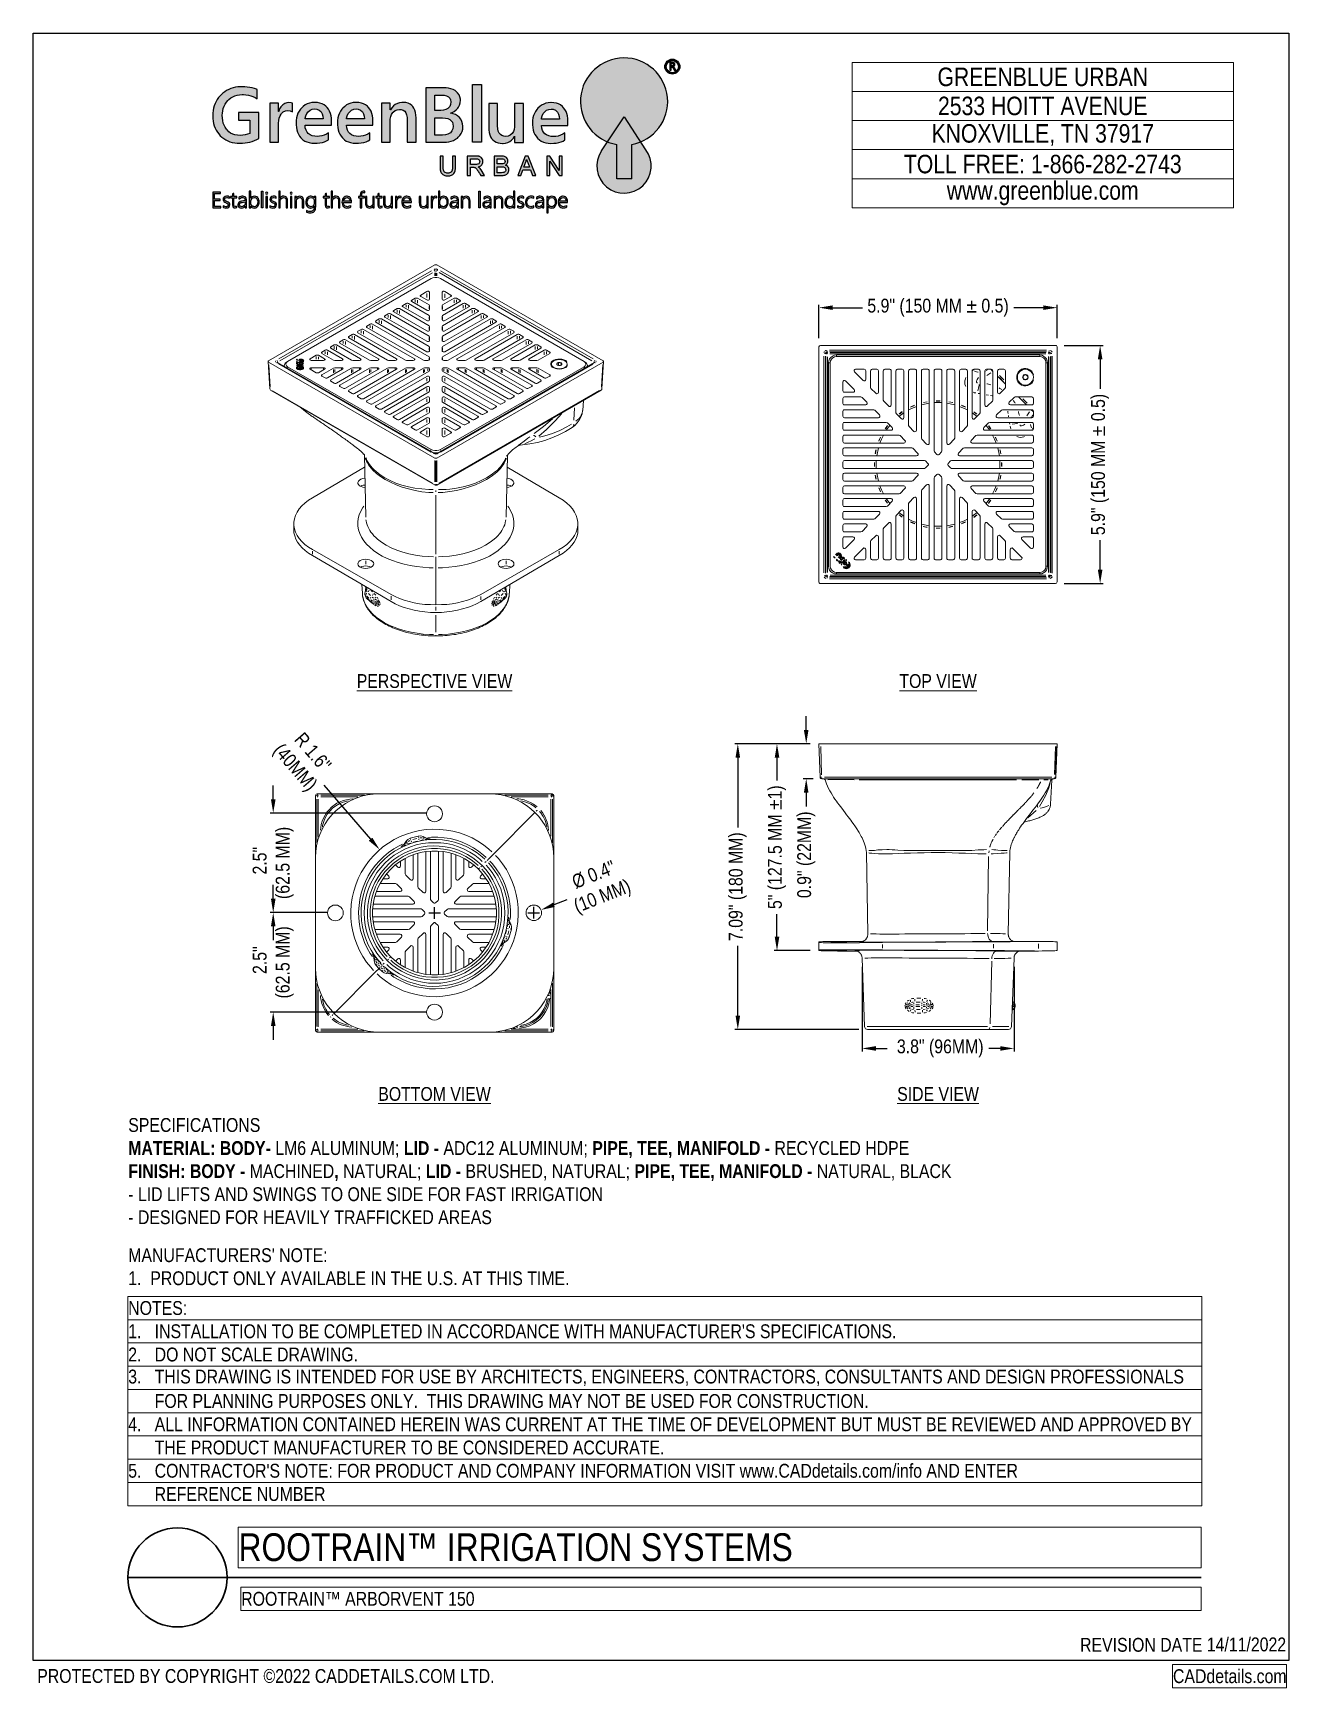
# Model space of a CAD drawing. Extents: x 0 to 216, y -5 to 280.
import ezdxf

# ---------------------------------------------------------------- set-up
doc = ezdxf.new("R2010")
doc.units = 0
doc.header["$LTSCALE"] = 10
doc.header["$MEASUREMENT"] = 0
doc.header["$PDMODE"] = 35
doc.layers.get('0').update_dxf_attribs({"linetype": 'CONTINUOUS'})
doc.layers.get('Defpoints').update_dxf_attribs({"linetype": 'CONTINUOUS'})
for name, color, linetype, lineweight in [('CADdetails-1-ANNO', 41, 'CONTINUOUS', 5), ('CADdetails-3-FINE', 11, 'CONTINUOUS', 5), ('CADdetails-4-LIGHT', 3, 'CONTINUOUS', 9), ('CADdetails-5-MEDIUM', 4, 'CONTINUOUS', 18), ('CADdetails-6-HEAVY', 6, 'CONTINUOUS', 30), ('Company LOGO$0$CADdetails-1-ANNO', 41, 'CONTINUOUS', 5), ('Company LOGO$0$CADdetails-2-HATCH', 8, 'CONTINUOUS', 5)]:
    doc.layers.add(name, color=color, linetype=linetype, lineweight=lineweight)
doc.layers.add('Company LOGO$0$CADdetails-8-NONPLOT', color=190, linetype='CONTINUOUS', plot=False)
doc.layers.add('Company LOGO$0$CADdetails-9-TITLEBLOCK', color=7, linetype='CONTINUOUS')
doc.styles.add('CADdetails-DETAILTITLE', font='ARIALN.TTF', dxfattribs={"height": 4.77})
doc.styles.add('CADdetails-DIMENSIONS', font='ARIALN.TTF', dxfattribs={"height": 2.38})
doc.styles.add('CADdetails-NOTES', font='ARIALN.TTF', dxfattribs={"height": 2.38})
doc.styles.add('Company LOGO$0$CADdetails-DIMENSIONS', font='ARIALN.TTF', dxfattribs={"height": 2.38})
doc.styles.add('Company LOGO$0$CADdetails-NOTES', font='ARIALN.TTF', dxfattribs={"height": 2.38})
doc.styles.add('Company LOGO$0$CADdetails-SUBHEADING', font='ARIALN.TTF', dxfattribs={"height": 3.18})
doc.dimstyles.new('CADdetails-DIM', dxfattribs={"dimtxt": 2.38, "dimasz": 2.38, "dimexe": 0.5, "dimexo": 1.5, "dimgap": 1, "dimtad": 0, "dimzin": 0, "dimdsep": 46, "dimtxsty": 'CADdetails-DIMENSIONS', "dimcen": 1, "dimclrd": 256, "dimclre": 256, "dimclrt": 256, "dimadec": 0, "dimazin": 0, "dimtfac": 1, "dimtofl": 0, "dimtmove": 0, "dimatfit": 3, "dimfxl": 1, "dimtolj": 1, "dimtzin": 0, "dimarcsym": 0})

msp = doc.modelspace()

# ---------------------------------------------------------------- texts
at = {"layer": 'CADdetails-1-ANNO', "style": 'CADdetails-NOTES'}
for s, insert, char_height, width, attachment_point in [('{\\LPERSPECTIVE VIEW}', (69.044, 168.513), 2.375, 28.50747, 5), ('{\\LTOP VIEW}', (155.655, 168.513), 2.375, 14.13453, 5), ('{\\LBOTTOM VIEW}', (69.044, 97.478), 2.375, 21.11389, 5), ('{\\LSIDE VIEW}', (155.655, 97.478), 2.375, 14.13453, 5), ('SPECIFICATIONS \\P{\\fArial Narrow|b1|i0|c0|p34;MATERIAL: BODY-} LM6 ALUMINUM; {\\fArial Narrow|b1|i0|c0|p34;LID -} ADC12 ALUMINUM; {\\fArial Narrow|b1|i0|c0|p34;PIPE, TEE, MANIFOLD - }RECYCLED HDPE\\P{\\fArial Narrow|b1|i0|c0|p34;FINISH: BODY - }MACHINED{\\fArial Narrow|b1|i0|c0|p34;, }NATURAL; {\\fArial Narrow|b1|i0|c0|p34;LID - }BRUSHED, NATURAL; {\\fArial Narrow|b1|i0|c0|p34;PIPE, TEE, MANIFOLD - }NATURAL, BLACK\\P- LID LIFTS AND SWINGS TO ONE SIDE FOR FAST IRRIGATION\\P- DESIGNED FOR HEAVILY TRAFFICKED AREAS', (16.364, 75.057), 2.38, 181.01583, 7), ("MANUFACTURERS' NOTE:\\P1.  PRODUCT ONLY AVAILABLE IN THE U.S. AT THIS TIME.", (16.364, 64.564), 2.38, 181.01583, 7)]:
    msp.add_mtext(s, dxfattribs=dict(at, insert=insert, char_height=char_height, width=width, attachment_point=attachment_point))

# ---------------------------------------------------------------- blocks, each defined once
blk = doc.blocks.new('*T1')
at = {"layer": 'Defpoints', "color": 8, "linetype": 'ByBlock', "lineweight": 0, "transparency": 16777216}
for p, q in [((0, 0), (165.2, 0)), ((0, 0), (0, -4)), ((165.2, 0), (165.2, -4)), ((0, -4), (165.2, -4))]:
    blk.add_line(p, q, dxfattribs=at)
at = {"layer": 'CADdetails-5-MEDIUM', "transparency": 16777216, "insert": (0.06, -2), "char_height": 2.38, "width": 165.0809, "attachment_point": 4, "style": 'CADdetails-NOTES'}
blk.add_mtext('ROOTRAIN™ ARBORVENT 150', dxfattribs=at)
blk = doc.blocks.new('*T2')
at = {"layer": 'Defpoints', "color": 8, "linetype": 'ByBlock', "lineweight": 0, "transparency": 16777216}
for p, q in [((0, 0), (165.65, 0)), ((0, 0), (0, -7)), ((165.65, 0), (165.65, -7)), ((0, -7), (165.65, -7))]:
    blk.add_line(p, q, dxfattribs=at)
at = {"layer": 'CADdetails-6-HEAVY', "transparency": 16777216, "insert": (0.06, -3.5), "char_height": 4.77, "width": 165.5323, "attachment_point": 4, "style": 'CADdetails-DETAILTITLE'}
blk.add_mtext('ROOTRAIN™ IRRIGATION SYSTEMS', dxfattribs=at)
blk = doc.blocks.new('*T14')
at = {"layer": 'Defpoints', "color": 8, "linetype": 'ByBlock', "lineweight": 0, "transparency": 16777216}
for p, q in [((0, 0), (65.57, 0)), ((0, 0), (0, -25)), ((65.57, 0), (65.57, -25)), ((0, -5), (65.57, -5)), ((0, -10), (65.57, -10)), ((0, -15), (65.57, -15)), ((0, -20), (65.57, -20)), ((0, -25), (65.57, -25))]:
    blk.add_line(p, q, dxfattribs=at)
at = {"layer": 'Company LOGO$0$CADdetails-1-ANNO', "color": 0, "transparency": 16777216, "char_height": 3.18, "width": 65.4473, "attachment_point": 5, "style": 'Company LOGO$0$CADdetails-SUBHEADING'}
for s, insert in [('GREENBLUE URBAN', (32.78, -2.5)), ('2533 HOITT AVENUE', (32.78, -7.5))]:
    blk.add_mtext(s, dxfattribs=dict(at, insert=insert))
at = {"layer": 'Company LOGO$0$CADdetails-1-ANNO', "transparency": 16777216, "char_height": 3.18, "width": 65.4473, "attachment_point": 5, "style": 'Company LOGO$0$CADdetails-SUBHEADING'}
for s, insert in [('KNOXVILLE, TN 37917', (32.78, -12.5)), ('TOLL FREE: 1-866-282-2743', (32.78, -17.5)), ('www.greenblue.com', (32.78, -22.5))]:
    blk.add_mtext(s, dxfattribs=dict(at, insert=insert))
blk = doc.blocks.new('*T15')
at = {"layer": 'Defpoints', "color": 8, "linetype": 'ByBlock', "lineweight": 0, "transparency": 16777216}
for p, q in [((0, 0), (184.71, 0)), ((0, 0), (0, -36)), ((184.71, 0), (184.71, -36)), ((0, -4), (184.71, -4)), ((0, -8), (184.71, -8)), ((0, -12), (184.71, -12)), ((0, -16), (184.71, -16)), ((0, -20), (184.71, -20)), ((0, -24), (184.71, -24)), ((0, -28), (184.71, -28)), ((0, -32), (184.71, -32)), ((0, -36), (184.71, -36))]:
    blk.add_line(p, q, dxfattribs=at)
at = {"layer": 'Company LOGO$0$CADdetails-1-ANNO', "transparency": 16777216, "char_height": 2.38, "width": 184.5948, "attachment_point": 4, "style": 'Company LOGO$0$CADdetails-NOTES'}
for s, insert in [('NOTES:', (0.06, -2)), ("1.   INSTALLATION TO BE COMPLETED IN ACCORDANCE WITH MANUFACTURER'S SPECIFICATIONS.", (0.06, -6)), ('2.   DO NOT SCALE DRAWING.', (0.06, -10)), ('3.   THIS DRAWING IS INTENDED FOR USE BY ARCHITECTS, ENGINEERS, CONTRACTORS, CONSULTANTS AND DESIGN PROFESSIONALS', (0.06, -14)), ('      FOR PLANNING PURPOSES ONLY.  THIS DRAWING MAY NOT BE USED FOR CONSTRUCTION.', (0.06, -18)), ('4.   ALL INFORMATION CONTAINED HEREIN WAS CURRENT AT THE TIME OF DEVELOPMENT BUT MUST BE REVIEWED AND APPROVED BY', (0.06, -22)), ('      THE PRODUCT MANUFACTURER TO BE CONSIDERED ACCURATE.', (0.06, -26)), ("5.   CONTRACTOR'S NOTE: FOR PRODUCT AND COMPANY INFORMATION VISIT www.CADdetails.com/info AND ENTER", (0.06, -30)), ('      REFERENCE NUMBER', (0.06, -34))]:
    blk.add_mtext(s, dxfattribs=dict(at, insert=insert))
blk = doc.blocks.new('*T16')
at = {"layer": 'Defpoints', "color": 8, "linetype": 'ByBlock', "lineweight": 0, "transparency": 16777216}
for p, q in [((0, 0), (19.6, 0)), ((0, 0), (0, -4)), ((19.6, 0), (19.6, -4)), ((0, -4), (19.6, -4))]:
    blk.add_line(p, q, dxfattribs=at)
at = {"layer": 'Company LOGO$0$CADdetails-1-ANNO', "transparency": 16777216, "insert": (0.06, -2), "char_height": 2.38, "width": 19.4793, "attachment_point": 4, "style": 'Company LOGO$0$CADdetails-NOTES'}
blk.add_mtext('CADdetails.com', dxfattribs=at)
blk = doc.blocks.new('Company LOGO')
at = {"layer": 'Company LOGO$0$CADdetails-2-HATCH'}
h = blk.add_hatch(color=256, dxfattribs=at)
h.dxf.hatch_style = 1
h.set_gradient(color1=(12, 104, 38), color2=(12, 104, 38), tint=1)
h.paths.add_polyline_path([(38.84, 266.32), (35.31, 266.32), (35.31, 265), (37.29, 265), (37.29, 262.77), (37.25, 262.75), (36.89, 262.59), (36.49, 262.49), (36.07, 262.42), (35.6, 262.39), (35.14, 262.42), (34.72, 262.5), (34.34, 262.63), (33.98, 262.81), (33.66, 263.04), (33.37, 263.33), (33.24, 263.48), (33.02, 263.8), (32.85, 264.15), (32.72, 264.53), (32.62, 264.94), (32.56, 265.39), (32.54, 265.87), (32.56, 266.21), (32.61, 266.64), (32.7, 267.05), (32.84, 267.43), (33.02, 267.79), (33.24, 268.13), (33.51, 268.43), (33.67, 268.59), (33.99, 268.84), (34.33, 269.05), (34.7, 269.21), (35.1, 269.33), (35.52, 269.4), (35.96, 269.42), (36.17, 269.42), (36.61, 269.38), (37.03, 269.32), (37.44, 269.21), (37.82, 269.08), (38.19, 268.91), (38.54, 268.7), (38.54, 270.31), (38.42, 270.35), (38.06, 270.48), (37.68, 270.58), (37.27, 270.66), (36.84, 270.72), (36.39, 270.75), (35.9, 270.76), (35.68, 270.76), (35.24, 270.73), (34.82, 270.67), (34.41, 270.58), (34.02, 270.45), (33.64, 270.3), (33.29, 270.11), (32.95, 269.9), (32.62, 269.65), (32.32, 269.37), (32.17, 269.22), (31.91, 268.91), (31.67, 268.57), (31.47, 268.23), (31.3, 267.86), (31.16, 267.48), (31.04, 267.08), (30.97, 266.67), (30.92, 266.23), (30.91, 265.78), (30.91, 265.76), (30.92, 265.3), (30.97, 264.86), (31.05, 264.44), (31.16, 264.04), (31.31, 263.66), (31.48, 263.3), (31.69, 262.96), (31.93, 262.65), (32.2, 262.35), (32.47, 262.1), (32.79, 261.85), (33.13, 261.64), (33.48, 261.46), (33.86, 261.31), (34.26, 261.2), (34.67, 261.12), (35.11, 261.07), (35.57, 261.05), (35.59, 261.05), (36.03, 261.07), (36.46, 261.1), (36.88, 261.16), (37.29, 261.25), (37.7, 261.36), (38.09, 261.5), (38.47, 261.67), (38.84, 261.85)])
h.paths.add_polyline_path([(42.73, 266.16), (43.04, 266.46), (43.39, 266.63), (43.79, 266.69), (44.24, 266.63), (44.59, 266.47), (44.59, 267.92), (44.41, 267.98), (43.96, 268.04), (43.67, 268.01), (43.28, 267.88), (42.93, 267.65), (42.89, 267.61), (42.62, 267.32), (42.4, 266.96), (42.24, 266.54), (42.21, 266.54), (42.21, 267.92), (40.69, 267.92), (40.69, 261.21), (42.21, 261.21), (42.21, 264.42), (42.21, 264.5), (42.25, 264.97), (42.33, 265.39), (42.47, 265.76), (42.66, 266.08)])
h.paths.add_polyline_path([(51.34, 264.74), (51.34, 264.87), (51.31, 265.34), (51.24, 265.78), (51.13, 266.19), (50.99, 266.56), (50.8, 266.89), (50.58, 267.19), (50.37, 267.41), (50.07, 267.65), (49.72, 267.84), (49.34, 267.97), (48.91, 268.05), (48.45, 268.08), (48.37, 268.08), (47.94, 268.04), (47.54, 267.95), (47.16, 267.82), (46.8, 267.63), (46.46, 267.38), (46.16, 267.1), (45.98, 266.89), (45.75, 266.56), (45.56, 266.21), (45.41, 265.83), (45.31, 265.42), (45.24, 264.99), (45.22, 264.54), (45.23, 264.23), (45.28, 263.77), (45.36, 263.34), (45.48, 262.95), (45.64, 262.59), (45.83, 262.26), (46.07, 261.97), (46.12, 261.92), (46.41, 261.65), (46.74, 261.43), (47.11, 261.27), (47.5, 261.15), (47.93, 261.08), (48.39, 261.05), (48.87, 261.07), (49.32, 261.12), (49.75, 261.19), (50.13, 261.31), (50.49, 261.45), (50.81, 261.63), (50.81, 262.85), (50.81, 262.85), (50.44, 262.62), (50.06, 262.44), (49.67, 262.32), (49.26, 262.24), (48.84, 262.21), (48.43, 262.24), (48.01, 262.33), (47.65, 262.49), (47.34, 262.72), (47.13, 262.95), (46.94, 263.3), (46.81, 263.69), (46.77, 264.15), (51.34, 264.15)])
h.paths.add_polyline_path([(46.77, 265.23), (46.79, 265.37), (46.9, 265.79), (47.08, 266.16), (47.33, 266.48), (47.65, 266.74), (48.02, 266.9), (48.43, 266.95), (48.81, 266.92), (49.18, 266.76), (49.48, 266.51), (49.54, 266.43), (49.72, 266.1), (49.83, 265.7), (49.87, 265.23)], flags=16)
h.paths.add_polyline_path([(58.46, 264.74), (58.46, 264.87), (58.43, 265.34), (58.36, 265.78), (58.26, 266.19), (58.12, 266.56), (57.93, 266.89), (57.71, 267.19), (57.5, 267.41), (57.19, 267.65), (56.85, 267.84), (56.46, 267.97), (56.04, 268.05), (55.58, 268.08), (55.49, 268.08), (55.07, 268.04), (54.66, 267.95), (54.28, 267.82), (53.93, 267.63), (53.59, 267.38), (53.28, 267.1), (53.1, 266.89), (52.87, 266.56), (52.69, 266.21), (52.54, 265.83), (52.43, 265.42), (52.37, 264.99), (52.35, 264.54), (52.36, 264.23), (52.4, 263.77), (52.48, 263.34), (52.6, 262.95), (52.76, 262.59), (52.96, 262.26), (53.19, 261.97), (53.25, 261.92), (53.54, 261.65), (53.87, 261.43), (54.23, 261.27), (54.62, 261.15), (55.05, 261.08), (55.52, 261.05), (55.99, 261.07), (56.45, 261.12), (56.87, 261.19), (57.26, 261.31), (57.61, 261.45), (57.94, 261.63), (57.94, 262.85), (57.94, 262.85), (57.57, 262.62), (57.19, 262.44), (56.8, 262.32), (56.39, 262.24), (55.97, 262.21), (55.55, 262.24), (55.14, 262.33), (54.77, 262.49), (54.47, 262.72), (54.26, 262.95), (54.06, 263.3), (53.94, 263.69), (53.89, 264.15), (58.46, 264.15)])
h.paths.add_polyline_path([(53.89, 265.23), (53.92, 265.37), (54.03, 265.79), (54.21, 266.16), (54.45, 266.48), (54.77, 266.74), (55.15, 266.9), (55.56, 266.95), (55.94, 266.92), (56.31, 266.76), (56.61, 266.51), (56.66, 266.43), (56.85, 266.1), (56.95, 265.7), (56.99, 265.23)], flags=16)
h.paths.add_polyline_path([(61.66, 266.02), (61.89, 266.35), (61.93, 266.4), (62.25, 266.66), (62.62, 266.82), (63.04, 266.87), (63.33, 266.85), (63.65, 266.74), (63.91, 266.55), (64.11, 266.29), (64.25, 265.94), (64.33, 265.5), (64.36, 264.99), (64.36, 261.21), (65.89, 261.21), (65.89, 265.31), (65.89, 265.41), (65.85, 265.9), (65.78, 266.34), (65.67, 266.73), (65.51, 267.07), (65.31, 267.37), (65.16, 267.53), (64.86, 267.77), (64.5, 267.94), (64.1, 268.04), (63.64, 268.08), (63.43, 268.07), (63.02, 268.01), (62.65, 267.89), (62.3, 267.71), (61.99, 267.47), (61.71, 267.17), (61.46, 266.81), (61.44, 266.81), (61.44, 267.92), (59.91, 267.92), (59.91, 261.21), (61.44, 261.21), (61.44, 265.04), (61.44, 265.22), (61.52, 265.64)])
h.paths.add_polyline_path([(98.81, 261.29), (101.65, 265.61), (104.48, 261.29, 5.086119)])
h = blk.add_hatch(color=256, dxfattribs=at)
h.dxf.hatch_style = 1
h.set_gradient(color2=(0, 0, 0), tint=1)
h.paths.add_polyline_path([(108.66, 274.23, 1), (111.25, 274.23, 1)])
h.paths.add_polyline_path([(111, 274.23, -1), (108.91, 274.23, -1)], flags=16)
h.paths.add_polyline_path([(110.22, 274.9), (110.3, 274.84), (110.35, 274.76), (110.37, 274.69), (110.38, 274.61), (110.37, 274.49), (110.32, 274.38), (110.23, 274.29), (110.09, 274.23), (110.14, 274.19), (110.15, 274.18), (110.2, 274.13), (110.2, 274.13), (110.25, 274.07), (110.29, 274.01), (110.54, 273.62), (110.28, 273.62), (110.07, 273.98), (110.03, 274.04), (110.01, 274.06), (109.96, 274.11), (109.95, 274.12), (109.89, 274.15), (109.82, 274.16), (109.82, 274.16), (109.73, 274.16), (109.73, 273.62), (109.5, 273.62), (109.5, 274.96), (110, 274.96), (110.11, 274.94)], flags=0)
h.paths.add_polyline_path([(110.03, 274.76), (110.1, 274.72), (110.14, 274.65), (110.15, 274.56), (110.13, 274.47), (110.08, 274.4), (109.99, 274.35), (109.91, 274.34), (109.73, 274.34), (109.73, 274.78), (109.95, 274.78)], flags=0)
h = blk.add_hatch(color=256, dxfattribs=at)
h.dxf.hatch_style = 1
h.set_gradient(color2=(0, 0, 0), tint=1)
h.paths.add_polyline_path([(110.26, 274.87), (110.25, 274.88), (110.19, 274.91), (110.12, 274.94), (110.09, 274.95), (110.02, 274.96), (109.95, 274.96), (109.5, 274.96), (109.5, 273.62), (109.73, 273.62), (109.73, 274.16), (109.82, 274.16), (109.82, 274.16), (109.89, 274.15), (109.89, 274.15), (109.95, 274.12), (109.96, 274.11), (110.01, 274.06), (110.03, 274.04), (110.07, 273.98), (110.28, 273.62), (110.54, 273.62), (110.3, 274), (110.29, 274.02), (110.25, 274.07), (110.25, 274.08), (110.2, 274.13), (110.15, 274.18), (110.14, 274.19), (110.09, 274.23), (110.09, 274.23), (110.15, 274.25), (110.21, 274.28), (110.25, 274.31), (110.3, 274.36), (110.33, 274.4), (110.36, 274.47), (110.38, 274.52), (110.38, 274.6), (110.38, 274.62), (110.37, 274.69), (110.35, 274.76), (110.35, 274.76), (110.31, 274.82)])
h.paths.add_polyline_path([(109.91, 274.78), (109.97, 274.78), (110.03, 274.76), (110.09, 274.72), (110.11, 274.7), (110.14, 274.65), (110.15, 274.57), (110.15, 274.54), (110.13, 274.48), (110.12, 274.46), (110.08, 274.41), (110.07, 274.39), (110.01, 274.36), (109.98, 274.35), (109.91, 274.34), (109.73, 274.34), (109.73, 274.78)], flags=16)
h = blk.add_hatch(color=256, dxfattribs=at)
h.dxf.hatch_style = 1
h.set_gradient(color1=(5, 90, 141), color2=(5, 90, 141), tint=1)
h.paths.add_polyline_path([(72.76, 266.77), (73.04, 267.07), (73.17, 267.25), (73.35, 267.62), (73.46, 268.02), (73.49, 268.46), (73.49, 268.63), (73.41, 269.03), (73.26, 269.39), (73.02, 269.72), (72.7, 270.01), (72.57, 270.1), (72.24, 270.28), (71.87, 270.42), (71.47, 270.52), (71.02, 270.59), (70.54, 270.61), (67.56, 270.61), (67.56, 261.21), (70.57, 261.21), (70.62, 261.21), (71.08, 261.23), (71.51, 261.3), (71.92, 261.4), (72.29, 261.55), (72.64, 261.73), (72.97, 261.95), (73.12, 262.09), (73.41, 262.39), (73.63, 262.72), (73.79, 263.09), (73.89, 263.48), (73.92, 263.91), (73.92, 263.97), (73.88, 264.41), (73.76, 264.81), (73.59, 265.17), (73.34, 265.49), (73.3, 265.54), (72.99, 265.79), (72.63, 265.98), (72.23, 266.12), (71.79, 266.2), (71.79, 266.23), (72.06, 266.33), (72.44, 266.52)])
h.paths.add_polyline_path([(71.33, 267.01), (70.99, 266.83), (70.58, 266.72), (70.12, 266.68), (69.11, 266.68), (69.11, 269.35), (70.24, 269.35), (70.72, 269.33), (71.13, 269.22), (71.45, 269.06), (71.67, 268.82), (71.81, 268.52), (71.86, 268.15), (71.81, 267.73), (71.66, 267.36), (71.4, 267.07)], flags=16)
h.paths.add_polyline_path([(71.33, 265.28), (71.67, 265.13), (71.93, 264.92), (72.11, 264.65), (72.22, 264.34), (72.26, 263.97), (72.21, 263.53), (72.05, 263.16), (71.79, 262.86), (71.66, 262.76), (71.32, 262.59), (70.92, 262.49), (70.44, 262.45), (69.11, 262.45), (69.11, 265.43), (70.24, 265.43), (70.44, 265.43), (70.93, 265.38)], flags=16)
h.paths.add_polyline_path([(77.11, 271.14), (75.58, 271.14), (75.58, 261.21), (77.11, 261.21)])
h.paths.add_polyline_path([(79.89, 267.9), (78.37, 267.9), (78.37, 263.86), (78.39, 263.37), (78.45, 262.92), (78.55, 262.52), (78.69, 262.18), (78.87, 261.87), (79.08, 261.61), (79.34, 261.41), (79.63, 261.24), (79.97, 261.12), (80.34, 261.05), (80.75, 261.03), (80.83, 261.03), (81.26, 261.07), (81.64, 261.18), (81.99, 261.35), (82.3, 261.59), (82.57, 261.89), (82.8, 262.25), (82.83, 262.25), (82.83, 261.19), (84.35, 261.19), (84.35, 267.9), (82.83, 267.9), (82.83, 264.04), (82.82, 263.87), (82.76, 263.43), (82.61, 263.06), (82.39, 262.73), (82.07, 262.45), (81.7, 262.29), (81.28, 262.23), (80.98, 262.26), (80.65, 262.36), (80.38, 262.54), (80.16, 262.8), (80.01, 263.13), (79.92, 263.55), (79.89, 264.04)])
h.paths.add_polyline_path([(91.91, 265.76), (91.8, 266.17), (91.66, 266.54), (91.47, 266.87), (91.25, 267.17), (91.04, 267.39), (90.74, 267.63), (90.39, 267.81), (90, 267.95), (89.58, 268.03), (89.13, 268.05), (89.04, 268.05), (88.61, 268.02), (88.2, 267.93), (87.82, 267.79), (87.47, 267.6), (87.14, 267.36), (86.82, 267.07), (86.64, 266.86), (86.41, 266.54), (86.23, 266.19), (86.08, 265.8), (85.98, 265.4), (85.92, 264.97), (85.9, 264.52), (85.9, 264.21), (85.95, 263.75), (86.03, 263.32), (86.15, 262.92), (86.31, 262.57), (86.5, 262.24), (86.74, 261.95), (86.79, 261.89), (87.09, 261.63), (87.41, 261.41), (87.77, 261.24), (88.17, 261.12), (88.6, 261.05), (89.06, 261.03), (89.54, 261.04), (89.99, 261.09), (90.41, 261.17), (90.8, 261.28), (91.16, 261.43), (91.48, 261.61), (91.48, 262.83), (91.48, 262.83), (91.11, 262.6), (90.73, 262.42), (90.34, 262.29), (89.93, 262.21), (89.51, 262.19), (89.1, 262.21), (88.68, 262.31), (88.32, 262.47), (88.01, 262.69), (87.8, 262.93), (87.6, 263.27), (87.48, 263.67), (87.43, 264.13), (92, 264.13), (92, 264.71), (92, 264.84), (91.97, 265.32)])
h.paths.add_polyline_path([(87.46, 265.35), (87.57, 265.77), (87.76, 266.14), (88, 266.45), (88.32, 266.72), (88.69, 266.88), (89.11, 266.93), (89.48, 266.89), (89.85, 266.74), (90.15, 266.48), (90.21, 266.41), (90.39, 266.08), (90.5, 265.67), (90.54, 265.2), (87.43, 265.2)], flags=16)
h.paths.add_polyline_path([(105.36, 259.94), (104.48, 261.29, -0.052325), (102.98, 260.85), (102.98, 254.9), (100.42, 254.9), (100.42, 260.83, -0.056057), (98.81, 261.29), (97.79, 259.74, 1.948678)])
h = blk.add_hatch(color=256, dxfattribs=at)
h.dxf.hatch_style = 1
h.set_gradient(color1=(6, 37, 16), color2=(6, 37, 16), tint=1)
h.paths.add_polyline_path([(98.81, 261.29, 0.056057), (100.42, 260.83), (100.42, 254.9), (102.98, 254.9), (102.98, 260.85, 0.052325), (104.48, 261.29), (101.65, 265.61)])
h = blk.add_hatch(color=256, dxfattribs=at)
h.dxf.hatch_style = 1
h.set_gradient(color2=(0, 0, 0), tint=1)
h.paths.add_polyline_path([(72.65, 258.84), (72.13, 258.84), (72.13, 256.92), (72.13, 256.83), (72.12, 256.66), (72.1, 256.5), (72.07, 256.38), (72.04, 256.28), (71.96, 256.15), (71.84, 256.05), (71.77, 256.01), (71.64, 255.96), (71.48, 255.93), (71.3, 255.92), (71.18, 255.93), (71.02, 255.96), (70.88, 256), (70.78, 256.08), (70.7, 256.16), (70.62, 256.29), (70.57, 256.43), (70.57, 256.45), (70.55, 256.59), (70.53, 256.75), (70.53, 256.92), (70.53, 258.84), (70.01, 258.84), (70.01, 256.92), (70.01, 256.86), (70.01, 256.69), (70.03, 256.54), (70.04, 256.39), (70.05, 256.38), (70.08, 256.23), (70.13, 256.08), (70.21, 255.94), (70.25, 255.88), (70.35, 255.77), (70.47, 255.67), (70.61, 255.59), (70.71, 255.54), (70.84, 255.5), (70.99, 255.47), (71.16, 255.45), (71.34, 255.45), (71.49, 255.45), (71.66, 255.47), (71.81, 255.5), (71.95, 255.54), (72.07, 255.6), (72.17, 255.66), (72.29, 255.76), (72.39, 255.87), (72.47, 255.99), (72.48, 256), (72.55, 256.16), (72.59, 256.3), (72.62, 256.45), (72.64, 256.6), (72.65, 256.75), (72.65, 256.92)])
h.paths.add_polyline_path([(77.04, 258.62), (76.96, 258.68), (76.82, 258.75), (76.67, 258.79), (76.64, 258.8), (76.49, 258.81), (76.34, 258.83), (76.16, 258.83), (74.68, 258.83), (74.68, 255.5), (75.21, 255.5), (75.21, 256.93), (75.65, 256.93), (75.8, 256.92), (75.94, 256.9), (76.03, 256.85), (76.17, 256.75), (76.21, 256.71), (76.31, 256.59), (76.4, 256.46), (76.41, 256.44), (76.46, 256.38), (76.51, 256.29), (76.59, 256.18), (76.67, 256.04), (76.77, 255.88), (76.89, 255.7), (77.02, 255.5), (77.63, 255.5), (77.06, 256.45), (77, 256.53), (76.89, 256.68), (76.79, 256.8), (76.68, 256.9), (76.57, 256.98), (76.54, 257), (76.59, 257.01), (76.75, 257.05), (76.89, 257.11), (77.01, 257.18), (77.12, 257.28), (77.17, 257.33), (77.26, 257.45), (77.32, 257.58), (77.35, 257.73), (77.37, 257.9), (77.36, 258), (77.33, 258.15), (77.28, 258.3), (77.24, 258.39), (77.15, 258.52)])
h.paths.add_polyline_path([(76.44, 258.36), (76.58, 258.31), (76.68, 258.24), (76.74, 258.18), (76.81, 258.05), (76.83, 257.9), (76.81, 257.75), (76.74, 257.62), (76.64, 257.51), (76.5, 257.45), (76.41, 257.43), (76.26, 257.41), (76.08, 257.4), (75.21, 257.4), (75.21, 258.38), (76.18, 258.38), (76.28, 258.38)], flags=16)
h.paths.add_polyline_path([(81.42, 258.57), (81.41, 258.57), (81.32, 258.65), (81.2, 258.72), (81.07, 258.77), (80.92, 258.81), (80.75, 258.83), (80.56, 258.84), (79.3, 258.84), (79.3, 255.5), (80.58, 255.5), (80.7, 255.5), (80.87, 255.52), (81.03, 255.54), (81.16, 255.57), (81.29, 255.61), (81.37, 255.65), (81.49, 255.74), (81.6, 255.84), (81.69, 255.97), (81.73, 256.04), (81.79, 256.18), (81.83, 256.33), (81.84, 256.49), (81.84, 256.57), (81.81, 256.72), (81.76, 256.87), (81.68, 257), (81.63, 257.06), (81.51, 257.16), (81.38, 257.24), (81.23, 257.28), (81.34, 257.34), (81.47, 257.43), (81.56, 257.55), (81.62, 257.66), (81.66, 257.81), (81.68, 257.97), (81.68, 258.02), (81.65, 258.17), (81.6, 258.31), (81.53, 258.44)])
h.paths.add_polyline_path([(81.06, 258.22), (81.08, 258.2), (81.14, 258.08), (81.17, 257.9), (81.14, 257.73), (81.06, 257.62), (80.97, 257.55), (80.82, 257.5), (80.79, 257.5), (80.65, 257.48), (80.47, 257.48), (79.82, 257.48), (79.82, 258.36), (80.42, 258.36), (80.51, 258.36), (80.67, 258.35), (80.81, 258.34), (80.94, 258.3)], flags=16)
h.paths.add_polyline_path([(80.91, 256.97), (81.04, 256.92), (81.14, 256.87), (81.22, 256.78), (81.28, 256.65), (81.3, 256.49), (81.29, 256.37), (81.24, 256.23), (81.15, 256.11), (81.06, 256.06), (80.94, 256.01), (80.77, 255.99), (80.58, 255.98), (79.82, 255.98), (79.82, 257), (80.52, 257), (80.55, 257), (80.75, 256.99)], flags=16)
h.paths.add_polyline_path([(85.14, 258.84), (84.62, 258.84), (83.36, 255.5), (83.89, 255.5), (84.25, 256.49), (85.54, 256.49), (85.92, 255.5), (86.48, 255.5)])
h.paths.add_polyline_path([(84.88, 258.28), (84.9, 258.2), (84.95, 258.06), (84.96, 258.03), (84.99, 257.95), (85.03, 257.85), (85.08, 257.73), (85.14, 257.57), (85.21, 257.38), (85.3, 257.16), (85.39, 256.92), (84.39, 256.92), (84.74, 257.83), (84.79, 257.95), (84.83, 258.1), (84.87, 258.25)], flags=16)
h.paths.add_polyline_path([(88.88, 258.84), (88.37, 258.84), (88.37, 255.5), (88.87, 255.5), (88.87, 257.96), (90.5, 255.5), (91.01, 255.5), (91.01, 258.84), (90.51, 258.84), (90.51, 256.38)])
h = blk.add_hatch(color=256, dxfattribs=at)
h.dxf.hatch_style = 1
h.set_gradient(color2=(0, 0, 0), tint=1)
h.paths.add_polyline_path([(87.68, 251.75), (87.6, 251.82), (87.43, 251.91), (87.21, 251.94), (87.07, 251.93), (86.86, 251.88), (86.73, 251.82), (86.56, 251.72), (86.56, 251.46), (86.63, 251.51), (86.83, 251.62), (87.02, 251.69), (87.19, 251.71), (87.21, 251.71), (87.38, 251.67), (87.51, 251.57), (87.59, 251.41), (87.61, 251.18), (87.07, 251.1), (87, 251.08), (86.78, 251.02), (86.61, 250.93), (86.49, 250.8), (86.41, 250.65), (86.39, 250.47), (86.39, 250.42), (86.44, 250.23), (86.55, 250.06), (86.61, 250.01), (86.78, 249.93), (87, 249.9), (87.01, 249.9), (87.22, 249.93), (87.4, 250.02), (87.55, 250.15), (87.61, 250.24), (87.61, 249.95), (87.86, 249.95), (87.86, 251.2), (87.84, 251.39), (87.78, 251.59)])
h.paths.add_polyline_path([(87.61, 250.96), (87.61, 250.81), (87.6, 250.68), (87.55, 250.48), (87.44, 250.32), (87.39, 250.27), (87.22, 250.16), (87.02, 250.13), (86.91, 250.14), (86.74, 250.23), (86.7, 250.28), (86.64, 250.47), (86.65, 250.59), (86.75, 250.76), (86.9, 250.83), (87.14, 250.88)], flags=16)
h.paths.add_polyline_path([(32.17, 251.42), (31.2, 251.42), (31.2, 252.4), (32.24, 252.4), (32.24, 252.64), (30.94, 252.64), (30.94, 249.95), (32.31, 249.95), (32.31, 250.19), (31.2, 250.19), (31.2, 251.19), (32.17, 251.19)])
h.paths.add_polyline_path([(33.73, 251.85), (33.54, 251.92), (33.33, 251.94), (33.25, 251.93), (33.05, 251.89), (32.87, 251.79), (32.84, 251.75), (32.72, 251.59), (32.69, 251.39), (32.71, 251.24), (32.81, 251.07), (32.83, 251.04), (32.98, 250.92), (33.2, 250.81), (33.35, 250.74), (33.49, 250.64), (33.5, 250.63), (33.58, 250.45), (33.58, 250.43), (33.53, 250.26), (33.4, 250.16), (33.18, 250.13), (33.17, 250.13), (32.96, 250.18), (32.88, 250.21), (32.68, 250.31), (32.68, 250.05), (32.77, 250), (32.95, 249.93), (33.17, 249.9), (33.29, 249.91), (33.49, 249.96), (33.66, 250.06), (33.68, 250.08), (33.8, 250.25), (33.83, 250.45), (33.82, 250.6), (33.72, 250.77), (33.7, 250.8), (33.54, 250.9), (33.32, 251.01), (33.13, 251.11), (33, 251.21), (32.94, 251.4), (32.94, 251.45), (33.04, 251.62), (33.1, 251.67), (33.31, 251.71), (33.38, 251.71), (33.57, 251.67), (33.78, 251.58), (33.78, 251.82)])
h.paths.add_polyline_path([(35.05, 251.89), (34.55, 251.89), (34.55, 252.43), (34.42, 252.4), (34.31, 252.36), (34.31, 251.89), (33.97, 251.89), (33.97, 251.66), (34.31, 251.66), (34.31, 250.45), (34.31, 250.39), (34.34, 250.18), (34.43, 250.03), (34.57, 249.94), (34.76, 249.91), (34.83, 249.92), (35.05, 249.99), (35.05, 250.2), (34.97, 250.18), (34.78, 250.14), (34.6, 250.21), (34.58, 250.25), (34.55, 250.47), (34.55, 251.66), (35.05, 251.66)])
h.paths.add_polyline_path([(36.53, 251.75), (36.45, 251.82), (36.27, 251.91), (36.06, 251.94), (35.92, 251.93), (35.71, 251.88), (35.57, 251.82), (35.4, 251.72), (35.4, 251.46), (35.48, 251.51), (35.67, 251.62), (35.86, 251.69), (36.05, 251.71), (36.23, 251.67), (36.35, 251.57), (36.43, 251.41), (36.45, 251.18), (35.91, 251.1), (35.84, 251.08), (35.62, 251.02), (35.45, 250.93), (35.33, 250.8), (35.26, 250.65), (35.23, 250.47), (35.23, 250.42), (35.28, 250.23), (35.4, 250.06), (35.45, 250.01), (35.63, 249.93), (35.85, 249.9), (35.86, 249.9), (36.06, 249.93), (36.25, 250.02), (36.4, 250.15), (36.45, 250.24), (36.45, 249.95), (36.7, 249.95), (36.7, 251.2), (36.68, 251.39), (36.63, 251.59)])
h.paths.add_polyline_path([(35.98, 250.88), (36.45, 250.96), (36.45, 250.81), (36.45, 250.68), (36.39, 250.48), (36.29, 250.32), (36.24, 250.27), (36.07, 250.16), (35.87, 250.13), (35.76, 250.14), (35.59, 250.23), (35.54, 250.28), (35.49, 250.47), (35.5, 250.59), (35.59, 250.76), (35.74, 250.83)], flags=16)
h.paths.add_polyline_path([(38.68, 251.68), (38.65, 251.72), (38.5, 251.84), (38.31, 251.91), (38.1, 251.94), (38.06, 251.94), (37.85, 251.9), (37.66, 251.82), (37.65, 251.81), (37.49, 251.67), (37.43, 251.59), (37.43, 252.79), (37.19, 252.79), (37.19, 249.95), (37.43, 249.95), (37.43, 250.2), (37.48, 250.12), (37.63, 250), (37.81, 249.93), (38.02, 249.9), (38.14, 249.91), (38.33, 249.96), (38.5, 250.06), (38.65, 250.2), (38.65, 250.21), (38.76, 250.37), (38.83, 250.55), (38.88, 250.76), (38.89, 250.99), (38.88, 251.12), (38.85, 251.34), (38.78, 251.52)])
h.paths.add_polyline_path([(37.69, 251.59), (37.86, 251.68), (38.08, 251.71), (38.14, 251.71), (38.33, 251.65), (38.49, 251.51), (38.55, 251.4), (38.62, 251.21), (38.64, 250.98), (38.64, 250.95), (38.62, 250.72), (38.56, 250.53), (38.47, 250.36), (38.39, 250.27), (38.23, 250.16), (38.03, 250.13), (37.95, 250.14), (37.75, 250.19), (37.6, 250.32), (37.54, 250.39), (37.46, 250.57), (37.43, 250.78), (37.43, 251.01), (37.44, 251.13), (37.49, 251.33), (37.6, 251.5)], flags=16)
h.paths.add_polyline_path([(41.82, 251.82), (41.77, 251.85), (41.58, 251.92), (41.37, 251.94), (41.29, 251.93), (41.09, 251.89), (40.91, 251.79), (40.88, 251.75), (40.77, 251.59), (40.73, 251.39), (40.75, 251.24), (40.84, 251.07), (40.87, 251.04), (41.02, 250.92), (41.23, 250.81), (41.38, 250.74), (41.54, 250.64), (41.62, 250.45), (41.62, 250.43), (41.57, 250.26), (41.44, 250.16), (41.22, 250.13), (41.21, 250.13), (41, 250.18), (40.91, 250.21), (40.72, 250.31), (40.72, 250.05), (40.8, 250), (40.99, 249.93), (41.21, 249.9), (41.33, 249.91), (41.53, 249.96), (41.7, 250.06), (41.72, 250.08), (41.83, 250.25), (41.87, 250.45), (41.85, 250.6), (41.75, 250.77), (41.73, 250.8), (41.58, 250.9), (41.36, 251.01), (41.17, 251.11), (41.04, 251.21), (41.04, 251.21), (40.98, 251.4), (40.98, 251.45), (41.08, 251.62), (41.14, 251.67), (41.35, 251.71), (41.41, 251.71), (41.61, 251.67), (41.82, 251.58)])
h.paths.add_polyline_path([(40.29, 251.89), (40.05, 251.89), (40.05, 249.95), (40.29, 249.95)])
h.paths.add_polyline_path([(40.35, 252.47), (40.29, 252.59), (40.17, 252.64), (40.05, 252.59), (39.99, 252.47), (40.04, 252.34), (40.17, 252.29), (40.29, 252.34)])
h.paths.add_polyline_path([(39.53, 252.79), (39.28, 252.79), (39.28, 249.95), (39.53, 249.95)])
h.paths.add_polyline_path([(43.51, 251.82), (43.34, 251.91), (43.12, 251.94), (43.12, 251.94), (42.91, 251.92), (42.73, 251.84), (42.58, 251.72), (42.51, 251.63), (42.51, 252.79), (42.27, 252.79), (42.27, 249.95), (42.51, 249.95), (42.51, 251.02), (42.52, 251.18), (42.58, 251.38), (42.68, 251.53), (42.71, 251.56), (42.88, 251.67), (43.08, 251.71), (43.28, 251.68), (43.42, 251.57), (43.45, 251.53), (43.52, 251.35), (43.53, 251.11), (43.53, 249.95), (43.78, 249.95), (43.78, 251.15), (43.76, 251.38), (43.71, 251.57), (43.61, 251.73)])
h.paths.add_polyline_path([(46.28, 251.82), (46.1, 251.91), (45.89, 251.94), (45.88, 251.94), (45.67, 251.91), (45.49, 251.84), (45.34, 251.72), (45.28, 251.63), (45.28, 251.89), (45.04, 251.89), (45.04, 249.95), (45.28, 249.95), (45.28, 251.06), (45.29, 251.16), (45.34, 251.36), (45.44, 251.53), (45.49, 251.57), (45.65, 251.67), (45.85, 251.71), (45.97, 251.7), (46.12, 251.63), (46.22, 251.5), (46.29, 251.32), (46.3, 251.07), (46.3, 249.95), (46.55, 249.95), (46.55, 251.12), (46.55, 251.14), (46.53, 251.37), (46.47, 251.57), (46.38, 251.72)])
h.paths.add_polyline_path([(44.51, 251.89), (44.27, 251.89), (44.27, 249.95), (44.51, 249.95)])
h.paths.add_polyline_path([(44.51, 252.59), (44.39, 252.64), (44.27, 252.59), (44.21, 252.47), (44.26, 252.34), (44.39, 252.29), (44.52, 252.34), (44.57, 252.47)])
h.paths.add_polyline_path([(48.61, 251.89), (48.36, 251.89), (48.36, 251.67), (48.33, 251.71), (48.19, 251.84), (48.01, 251.91), (47.8, 251.94), (47.66, 251.93), (47.47, 251.88), (47.3, 251.78), (47.15, 251.65), (47.04, 251.5), (46.96, 251.31), (46.92, 251.11), (46.9, 250.89), (46.91, 250.71), (46.95, 250.5), (47.03, 250.32), (47.13, 250.16), (47.17, 250.12), (47.32, 250), (47.51, 249.93), (47.72, 249.9), (47.75, 249.9), (47.96, 249.93), (48.14, 250), (48.3, 250.12), (48.36, 250.22), (48.36, 250.08), (48.36, 249.96), (48.32, 249.76), (48.25, 249.6), (48.15, 249.46), (48.01, 249.37), (47.84, 249.31), (47.63, 249.3), (47.45, 249.31), (47.25, 249.37), (47.03, 249.46), (47.03, 249.22), (47.23, 249.14), (47.43, 249.09), (47.62, 249.07), (47.85, 249.08), (48.05, 249.13), (48.23, 249.21), (48.36, 249.33), (48.38, 249.34), (48.48, 249.49), (48.55, 249.67), (48.59, 249.88), (48.61, 250.12)])
h.paths.add_polyline_path([(48.33, 251.34), (48.36, 251.14), (48.36, 250.77), (48.36, 250.68), (48.31, 250.48), (48.19, 250.31), (48.13, 250.25), (47.95, 250.16), (47.74, 250.13), (47.66, 250.14), (47.47, 250.2), (47.32, 250.33), (47.23, 250.47), (47.17, 250.67), (47.15, 250.9), (47.15, 250.91), (47.18, 251.14), (47.23, 251.33), (47.33, 251.49), (47.42, 251.58), (47.59, 251.68), (47.8, 251.71), (47.85, 251.71), (48.04, 251.66), (48.2, 251.54), (48.23, 251.52)], flags=16)
h.paths.add_polyline_path([(52.51, 251.82), (52.34, 251.91), (52.12, 251.94), (51.91, 251.92), (51.73, 251.84), (51.58, 251.72), (51.51, 251.63), (51.51, 252.79), (51.26, 252.79), (51.26, 249.95), (51.51, 249.95), (51.51, 251.02), (51.52, 251.18), (51.58, 251.38), (51.68, 251.53), (51.71, 251.56), (51.88, 251.67), (52.08, 251.71), (52.28, 251.68), (52.42, 251.57), (52.45, 251.53), (52.51, 251.35), (52.53, 251.11), (52.53, 249.95), (52.78, 249.95), (52.78, 251.15), (52.76, 251.38), (52.71, 251.57), (52.61, 251.73)])
h.paths.add_polyline_path([(50.97, 251.89), (50.48, 251.89), (50.48, 252.43), (50.35, 252.4), (50.24, 252.36), (50.24, 251.89), (49.9, 251.89), (49.9, 251.66), (50.24, 251.66), (50.24, 250.45), (50.24, 250.39), (50.27, 250.18), (50.36, 250.03), (50.5, 249.94), (50.68, 249.91), (50.76, 249.92), (50.97, 249.99), (50.97, 250.2), (50.9, 250.18), (50.71, 250.14), (50.53, 250.21), (50.51, 250.25), (50.48, 250.47), (50.48, 251.66), (50.97, 251.66)])
h.paths.add_polyline_path([(54.4, 251.84), (54.22, 251.91), (54, 251.94), (53.89, 251.93), (53.7, 251.88), (53.52, 251.79), (53.38, 251.65), (53.29, 251.53), (53.2, 251.35), (53.15, 251.15), (53.13, 250.93), (53.14, 250.72), (53.19, 250.51), (53.26, 250.32), (53.36, 250.18), (53.42, 250.12), (53.58, 250), (53.76, 249.93), (53.98, 249.9), (54.09, 249.91), (54.29, 249.95), (54.48, 250.02), (54.66, 250.13), (54.66, 250.36), (54.58, 250.31), (54.38, 250.21), (54.19, 250.15), (54.01, 250.13), (53.89, 250.14), (53.7, 250.2), (53.55, 250.33), (53.47, 250.46), (53.4, 250.65), (53.38, 250.88), (54.77, 250.88), (54.77, 250.99), (54.76, 251.12), (54.73, 251.33), (54.66, 251.52), (54.57, 251.68), (54.55, 251.71)])
h.paths.add_polyline_path([(54.37, 251.54), (54.4, 251.5), (54.48, 251.32), (54.52, 251.11), (53.39, 251.11), (53.41, 251.19), (53.48, 251.39), (53.59, 251.55), (53.62, 251.57), (53.79, 251.68), (54, 251.71), (54.01, 251.71), (54.22, 251.67)], flags=16)
h.paths.add_polyline_path([(65.05, 251.12), (65.02, 251.33), (64.96, 251.52), (64.86, 251.68), (64.84, 251.71), (64.69, 251.84), (64.51, 251.91), (64.3, 251.94), (64.19, 251.93), (63.99, 251.88), (63.82, 251.79), (63.67, 251.65), (63.58, 251.53), (63.49, 251.35), (63.44, 251.15), (63.42, 250.93), (63.43, 250.72), (63.48, 250.51), (63.55, 250.32), (63.66, 250.18), (63.71, 250.12), (63.87, 250), (64.05, 249.93), (64.27, 249.9), (64.38, 249.91), (64.58, 249.95), (64.77, 250.02), (64.96, 250.13), (64.96, 250.36), (64.88, 250.31), (64.68, 250.21), (64.49, 250.15), (64.3, 250.13), (64.18, 250.14), (63.99, 250.2), (63.84, 250.33), (63.76, 250.46), (63.7, 250.65), (63.68, 250.88), (65.06, 250.88), (65.06, 250.99)])
h.paths.add_polyline_path([(63.68, 251.11), (63.7, 251.19), (63.77, 251.39), (63.88, 251.55), (63.91, 251.57), (64.08, 251.68), (64.29, 251.71), (64.31, 251.71), (64.51, 251.67), (64.66, 251.54), (64.69, 251.5), (64.77, 251.32), (64.81, 251.11)], flags=16)
h.paths.add_polyline_path([(62.87, 251.65), (63.04, 251.7), (63.07, 251.7), (63.28, 251.65), (63.28, 251.88), (63.26, 251.89), (63.06, 251.93), (62.89, 251.9), (62.71, 251.8), (62.59, 251.67), (62.56, 251.61), (62.56, 251.89), (62.33, 251.89), (62.33, 249.95), (62.56, 249.95), (62.56, 250.86), (62.56, 250.89), (62.58, 251.13), (62.63, 251.33), (62.71, 251.49), (62.72, 251.5)])
h.paths.add_polyline_path([(61.8, 251.89), (61.56, 251.89), (61.56, 250.8), (61.55, 250.68), (61.5, 250.47), (61.4, 250.31), (61.38, 250.28), (61.21, 250.17), (61.01, 250.13), (60.79, 250.17), (60.64, 250.29), (60.6, 250.38), (60.55, 250.57), (60.53, 250.82), (60.53, 251.89), (60.28, 251.89), (60.28, 250.77), (60.29, 250.59), (60.33, 250.38), (60.4, 250.21), (60.5, 250.08), (60.63, 249.98), (60.79, 249.92), (60.98, 249.9), (61.17, 249.92), (61.35, 249.99), (61.49, 250.11), (61.56, 250.21), (61.56, 249.95), (61.8, 249.95)])
h.paths.add_polyline_path([(60.03, 251.89), (59.53, 251.89), (59.53, 252.43), (59.4, 252.4), (59.29, 252.36), (59.29, 251.89), (58.95, 251.89), (58.95, 251.66), (59.29, 251.66), (59.29, 250.45), (59.29, 250.39), (59.33, 250.18), (59.41, 250.03), (59.55, 249.94), (59.74, 249.91), (59.82, 249.92), (60.03, 249.99), (60.03, 250.2), (59.95, 250.18), (59.76, 250.14), (59.59, 250.21), (59.57, 250.25), (59.53, 250.47), (59.53, 251.66), (60.03, 251.66)])
h.paths.add_polyline_path([(58.69, 251.89), (58.44, 251.89), (58.44, 250.8), (58.44, 250.68), (58.39, 250.47), (58.29, 250.31), (58.27, 250.28), (58.1, 250.17), (57.89, 250.13), (57.68, 250.17), (57.53, 250.29), (57.48, 250.38), (57.43, 250.57), (57.42, 250.82), (57.42, 251.89), (57.17, 251.89), (57.17, 250.77), (57.18, 250.59), (57.22, 250.38), (57.29, 250.21), (57.39, 250.08), (57.52, 249.98), (57.68, 249.92), (57.87, 249.9), (58.06, 249.92), (58.24, 249.99), (58.38, 250.11), (58.44, 250.21), (58.44, 249.95), (58.69, 249.95)])
h.paths.add_polyline_path([(57.02, 251.89), (56.53, 251.89), (56.53, 252.16), (56.53, 252.2), (56.57, 252.42), (56.66, 252.55), (56.83, 252.59), (56.87, 252.59), (57.07, 252.54), (57.07, 252.77), (57.04, 252.78), (56.84, 252.82), (56.8, 252.82), (56.6, 252.77), (56.44, 252.66), (56.38, 252.58), (56.31, 252.4), (56.28, 252.18), (56.28, 251.89), (55.95, 251.89), (55.95, 251.66), (56.28, 251.66), (56.28, 249.95), (56.53, 249.95), (56.53, 251.66), (57.02, 251.66)])
h.paths.add_polyline_path([(74.05, 251.53), (74.1, 251.57), (74.27, 251.67), (74.47, 251.71), (74.59, 251.7), (74.73, 251.63), (74.84, 251.5), (74.9, 251.32), (74.92, 251.07), (74.92, 249.95), (75.16, 249.95), (75.16, 251.12), (75.16, 251.14), (75.14, 251.37), (75.08, 251.57), (74.99, 251.72), (74.89, 251.82), (74.71, 251.91), (74.5, 251.94), (74.49, 251.94), (74.28, 251.91), (74.1, 251.84), (73.96, 251.72), (73.89, 251.63), (73.89, 251.89), (73.65, 251.89), (73.65, 249.95), (73.89, 249.95), (73.89, 251.06), (73.9, 251.16), (73.95, 251.36)])
h.paths.add_polyline_path([(73.16, 251.2), (73.15, 251.39), (73.09, 251.59), (72.99, 251.75), (72.91, 251.82), (72.74, 251.91), (72.52, 251.94), (72.38, 251.93), (72.17, 251.88), (72.04, 251.82), (71.87, 251.72), (71.87, 251.46), (71.94, 251.51), (72.14, 251.62), (72.32, 251.69), (72.5, 251.71), (72.51, 251.71), (72.69, 251.67), (72.82, 251.57), (72.89, 251.41), (72.92, 251.18), (72.38, 251.1), (72.3, 251.08), (72.08, 251.02), (71.92, 250.93), (71.79, 250.8), (71.72, 250.65), (71.69, 250.47), (71.7, 250.42), (71.75, 250.23), (71.86, 250.06), (71.92, 250.01), (72.09, 249.93), (72.31, 249.9), (72.32, 249.9), (72.52, 249.93), (72.71, 250.02), (72.86, 250.15), (72.92, 250.24), (72.92, 249.95), (73.16, 249.95)])
h.paths.add_polyline_path([(72.92, 250.96), (72.92, 250.81), (72.91, 250.68), (72.85, 250.48), (72.75, 250.32), (72.7, 250.27), (72.53, 250.16), (72.33, 250.13), (72.22, 250.14), (72.05, 250.23), (72, 250.28), (71.95, 250.47), (71.96, 250.59), (72.06, 250.76), (72.2, 250.83), (72.45, 250.88)], flags=16)
h.paths.add_polyline_path([(71.17, 251.72), (71.02, 251.84), (70.83, 251.91), (70.62, 251.94), (70.58, 251.94), (70.38, 251.9), (70.19, 251.82), (70.17, 251.81), (70.01, 251.67), (69.95, 251.59), (69.95, 252.79), (69.71, 252.79), (69.71, 249.95), (69.95, 249.95), (69.95, 250.2), (70, 250.12), (70.15, 250), (70.33, 249.93), (70.54, 249.9), (70.66, 249.91), (70.85, 249.96), (71.02, 250.06), (71.17, 250.21), (71.28, 250.37), (71.35, 250.55), (71.39, 250.76), (71.41, 250.99), (71.41, 251.12), (71.37, 251.34), (71.3, 251.52), (71.2, 251.68)])
h.paths.add_polyline_path([(70.86, 251.65), (71, 251.51), (71.08, 251.4), (71.14, 251.21), (71.16, 250.98), (71.16, 250.95), (71.14, 250.72), (71.08, 250.53), (70.99, 250.36), (70.91, 250.27), (70.75, 250.16), (70.55, 250.13), (70.46, 250.14), (70.27, 250.19), (70.12, 250.32), (70.07, 250.39), (69.98, 250.57), (69.95, 250.78), (69.95, 251.01), (69.96, 251.13), (70.02, 251.33), (70.12, 251.5), (70.21, 251.59), (70.38, 251.68), (70.6, 251.71), (70.66, 251.71)], flags=16)
h.paths.add_polyline_path([(69.43, 251.88), (69.41, 251.89), (69.2, 251.93), (69.04, 251.9), (68.86, 251.8), (68.74, 251.67), (68.71, 251.61), (68.71, 251.89), (68.47, 251.89), (68.47, 249.95), (68.71, 249.95), (68.71, 250.86), (68.71, 250.89), (68.73, 251.13), (68.78, 251.33), (68.86, 251.49), (68.86, 251.5), (69.02, 251.65), (69.19, 251.7), (69.22, 251.7), (69.43, 251.65)])
h.paths.add_polyline_path([(67.95, 251.89), (67.7, 251.89), (67.7, 250.8), (67.7, 250.68), (67.65, 250.47), (67.55, 250.31), (67.52, 250.28), (67.36, 250.17), (67.16, 250.13), (67.15, 250.13), (66.94, 250.17), (66.79, 250.29), (66.74, 250.38), (66.7, 250.57), (66.68, 250.82), (66.68, 251.89), (66.43, 251.89), (66.43, 250.77), (66.44, 250.59), (66.48, 250.38), (66.55, 250.21), (66.65, 250.08), (66.78, 249.98), (66.94, 249.92), (67.13, 249.9), (67.32, 249.92), (67.5, 249.99), (67.64, 250.11), (67.7, 250.21), (67.7, 249.95), (67.95, 249.95)])
h.paths.add_polyline_path([(82.86, 252.79), (82.62, 252.79), (82.62, 251.67), (82.59, 251.72), (82.45, 251.84), (82.27, 251.91), (82.05, 251.94), (81.92, 251.93), (81.73, 251.88), (81.55, 251.79), (81.41, 251.65), (81.3, 251.5), (81.22, 251.31), (81.17, 251.11), (81.15, 250.89), (81.16, 250.71), (81.2, 250.5), (81.28, 250.32), (81.38, 250.17), (81.42, 250.12), (81.58, 250), (81.76, 249.93), (81.97, 249.9), (82, 249.9), (82.21, 249.93), (82.4, 250.01), (82.55, 250.13), (82.62, 250.22), (82.62, 249.95), (82.86, 249.95)])
h.paths.add_polyline_path([(82.49, 251.51), (82.58, 251.33), (82.62, 251.12), (82.62, 250.77), (82.61, 250.68), (82.56, 250.49), (82.45, 250.31), (82.38, 250.24), (82.2, 250.16), (81.99, 250.13), (81.91, 250.14), (81.73, 250.19), (81.57, 250.33), (81.48, 250.47), (81.42, 250.67), (81.41, 250.9), (81.41, 250.92), (81.43, 251.15), (81.49, 251.34), (81.59, 251.5), (81.67, 251.58), (81.84, 251.68), (82.04, 251.71), (82.11, 251.71), (82.3, 251.66), (82.46, 251.54)], flags=16)
h.paths.add_polyline_path([(80.53, 251.82), (80.35, 251.91), (80.14, 251.94), (80.13, 251.94), (79.92, 251.91), (79.75, 251.84), (79.6, 251.72), (79.53, 251.63), (79.53, 251.89), (79.29, 251.89), (79.29, 249.95), (79.53, 249.95), (79.53, 251.06), (79.54, 251.16), (79.59, 251.36), (79.7, 251.53), (79.74, 251.57), (79.91, 251.67), (80.11, 251.71), (80.23, 251.7), (80.37, 251.63), (80.48, 251.5), (80.54, 251.32), (80.56, 251.07), (80.56, 249.95), (80.8, 249.95), (80.8, 251.12), (80.8, 251.14), (80.78, 251.37), (80.72, 251.57), (80.63, 251.72)])
h.paths.add_polyline_path([(78.38, 251.91), (78.16, 251.94), (78.02, 251.93), (77.81, 251.88), (77.68, 251.82), (77.51, 251.72), (77.51, 251.46), (77.58, 251.51), (77.78, 251.62), (77.97, 251.69), (78.14, 251.71), (78.16, 251.71), (78.33, 251.67), (78.46, 251.57), (78.53, 251.41), (78.56, 251.18), (78.02, 251.1), (77.95, 251.08), (77.72, 251.02), (77.56, 250.93), (77.43, 250.8), (77.36, 250.65), (77.34, 250.47), (77.34, 250.42), (77.39, 250.23), (77.5, 250.06), (77.56, 250.01), (77.73, 249.93), (77.95, 249.9), (77.96, 249.9), (78.16, 249.93), (78.35, 250.02), (78.5, 250.15), (78.56, 250.24), (78.56, 249.95), (78.8, 249.95), (78.8, 251.2), (78.79, 251.39), (78.73, 251.59), (78.63, 251.75), (78.55, 251.82)])
h.paths.add_polyline_path([(78.56, 250.96), (78.56, 250.81), (78.55, 250.68), (78.49, 250.48), (78.39, 250.32), (78.34, 250.27), (78.17, 250.16), (77.97, 250.13), (77.86, 250.14), (77.69, 250.23), (77.64, 250.28), (77.59, 250.47), (77.6, 250.59), (77.7, 250.76), (77.84, 250.83), (78.09, 250.88)], flags=16)
h.paths.add_polyline_path([(76.92, 252.79), (76.67, 252.79), (76.67, 249.95), (76.92, 249.95)])
h.paths.add_polyline_path([(91.57, 251.84), (91.39, 251.91), (91.17, 251.94), (91.06, 251.93), (90.86, 251.88), (90.69, 251.79), (90.54, 251.65), (90.46, 251.53), (90.37, 251.35), (90.32, 251.15), (90.3, 250.93), (90.31, 250.72), (90.35, 250.51), (90.43, 250.32), (90.53, 250.18), (90.59, 250.12), (90.75, 250), (90.93, 249.93), (91.14, 249.9), (91.26, 249.91), (91.46, 249.95), (91.65, 250.02), (91.83, 250.13), (91.83, 250.36), (91.75, 250.31), (91.55, 250.21), (91.36, 250.15), (91.18, 250.13), (91.06, 250.14), (90.87, 250.2), (90.72, 250.33), (90.64, 250.46), (90.57, 250.65), (90.55, 250.88), (91.93, 250.88), (91.93, 250.99), (91.93, 251.12), (91.9, 251.33), (91.83, 251.52), (91.74, 251.68), (91.71, 251.71)])
h.paths.add_polyline_path([(91.16, 251.71), (91.18, 251.71), (91.38, 251.67), (91.54, 251.54), (91.57, 251.5), (91.65, 251.32), (91.68, 251.11), (90.56, 251.11), (90.57, 251.19), (90.64, 251.39), (90.76, 251.55), (90.79, 251.57), (90.96, 251.68)], flags=16)
h.paths.add_polyline_path([(89.65, 251.84), (89.47, 251.91), (89.25, 251.94), (89.22, 251.94), (89.01, 251.9), (88.82, 251.82), (88.8, 251.81), (88.64, 251.67), (88.58, 251.59), (88.58, 251.89), (88.34, 251.89), (88.34, 249.09), (88.58, 249.09), (88.58, 250.2), (88.64, 250.12), (88.79, 250), (88.96, 249.93), (89.17, 249.9), (89.3, 249.91), (89.49, 249.96), (89.66, 250.06), (89.81, 250.21), (89.91, 250.37), (89.99, 250.55), (90.03, 250.76), (90.04, 250.99), (90.04, 251.12), (90, 251.34), (89.93, 251.52), (89.83, 251.68), (89.8, 251.72)])
h.paths.add_polyline_path([(89.23, 251.71), (89.3, 251.71), (89.49, 251.65), (89.64, 251.51), (89.71, 251.4), (89.77, 251.21), (89.79, 250.98), (89.79, 250.95), (89.77, 250.72), (89.72, 250.53), (89.62, 250.36), (89.55, 250.27), (89.38, 250.16), (89.19, 250.13), (89.1, 250.14), (88.91, 250.19), (88.75, 250.32), (88.7, 250.39), (88.61, 250.57), (88.58, 250.78), (88.58, 251.01), (88.59, 251.13), (88.65, 251.33), (88.75, 251.5), (88.84, 251.59), (89.02, 251.68)], flags=16)
h.paths.add_polyline_path([(86.13, 251.84), (86.08, 251.86), (85.87, 251.92), (85.67, 251.94), (85.49, 251.92), (85.3, 251.87), (85.13, 251.78), (84.97, 251.64), (84.85, 251.49), (84.77, 251.31), (84.72, 251.11), (84.7, 250.89), (84.71, 250.72), (84.75, 250.52), (84.83, 250.34), (84.94, 250.18), (85.02, 250.1), (85.18, 249.99), (85.37, 249.92), (85.59, 249.9), (85.74, 249.91), (85.94, 249.96), (86.12, 250.04), (86.12, 250.28), (85.99, 250.21), (85.79, 250.15), (85.59, 250.13), (85.47, 250.14), (85.28, 250.21), (85.13, 250.34), (85.04, 250.48), (84.97, 250.67), (84.95, 250.9), (84.95, 250.91), (84.97, 251.13), (85.04, 251.32), (85.14, 251.49), (85.27, 251.59), (85.44, 251.68), (85.65, 251.71), (85.72, 251.71), (85.92, 251.67), (86.13, 251.59)])
h.paths.add_polyline_path([(84.39, 251.82), (84.34, 251.85), (84.15, 251.92), (83.93, 251.94), (83.86, 251.93), (83.65, 251.89), (83.48, 251.79), (83.44, 251.75), (83.33, 251.59), (83.3, 251.39), (83.32, 251.24), (83.41, 251.07), (83.44, 251.04), (83.59, 250.92), (83.8, 250.81), (83.95, 250.74), (84.1, 250.64), (84.11, 250.63), (84.19, 250.45), (84.19, 250.43), (84.14, 250.26), (84.01, 250.16), (83.79, 250.13), (83.77, 250.13), (83.57, 250.18), (83.48, 250.21), (83.29, 250.31), (83.29, 250.05), (83.37, 250), (83.56, 249.93), (83.78, 249.9), (83.9, 249.91), (84.1, 249.96), (84.26, 250.06), (84.29, 250.08), (84.4, 250.25), (84.44, 250.45), (84.42, 250.6), (84.32, 250.77), (84.3, 250.8), (84.15, 250.9), (83.93, 251.01), (83.74, 251.11), (83.61, 251.21), (83.55, 251.4), (83.55, 251.45), (83.65, 251.62), (83.71, 251.67), (83.92, 251.71), (83.98, 251.71), (84.18, 251.67), (84.39, 251.58)])
at = {"layer": 'Company LOGO$0$CADdetails-8-NONPLOT'}
for p, q in [((109.95, 274.96), (109.5, 274.96)), ((109.5, 274.96), (109.5, 273.62)), ((109.5, 273.62), (109.73, 273.62)), ((109.73, 274.34), (109.73, 274.78)), ((109.73, 274.78), (109.91, 274.78)), ((109.91, 274.34), (109.73, 274.34)), ((109.73, 273.62), (109.73, 274.16)), ((109.73, 274.16), (109.82, 274.16)), ((109.82, 274.16), (109.82, 274.16)), ((109.82, 274.16), (109.89, 274.15)), ((109.89, 274.15), (109.89, 274.15)), ((109.89, 274.15), (109.95, 274.12)), ((109.91, 274.78), (109.97, 274.78)), ((109.98, 274.35), (109.91, 274.34)), ((110.02, 274.96), (109.95, 274.96)), ((109.95, 274.12), (109.96, 274.11)), ((109.96, 274.11), (110.01, 274.06)), ((109.97, 274.78), (110.03, 274.76)), ((110.01, 274.36), (109.98, 274.35)), ((110.07, 274.39), (110.01, 274.36)), ((110.01, 274.06), (110.03, 274.04)), ((110.09, 274.95), (110.02, 274.96)), ((110.03, 274.76), (110.09, 274.72)), ((110.03, 274.04), (110.07, 273.98)), ((110.08, 274.41), (110.07, 274.39)), ((110.07, 273.98), (110.28, 273.62)), ((110.12, 274.46), (110.08, 274.41)), ((110.12, 274.94), (110.09, 274.95)), ((110.09, 274.72), (110.11, 274.7)), ((110.09, 274.23), (110.15, 274.25)), ((110.14, 274.19), (110.09, 274.23)), ((110.09, 274.23), (110.09, 274.23)), ((110.11, 274.7), (110.14, 274.65)), ((110.19, 274.91), (110.12, 274.94)), ((110.13, 274.48), (110.12, 274.46)), ((110.15, 274.54), (110.13, 274.48)), ((110.14, 274.65), (110.15, 274.57)), ((110.15, 274.18), (110.14, 274.19)), ((110.15, 274.57), (110.15, 274.54)), ((110.15, 274.25), (110.21, 274.28)), ((110.2, 274.13), (110.15, 274.18)), ((110.25, 274.88), (110.19, 274.91)), ((110.25, 274.08), (110.2, 274.13)), ((110.2, 274.13), (110.2, 274.13)), ((110.21, 274.28), (110.25, 274.31)), ((110.26, 274.87), (110.25, 274.88)), ((110.25, 274.31), (110.3, 274.36)), ((110.25, 274.07), (110.25, 274.08)), ((110.29, 274.02), (110.25, 274.07)), ((110.31, 274.82), (110.26, 274.87)), ((110.28, 273.62), (110.54, 273.62)), ((110.3, 274), (110.29, 274.02)), ((110.3, 274.36), (110.33, 274.4)), ((110.54, 273.62), (110.3, 274)), ((110.35, 274.76), (110.31, 274.82)), ((110.33, 274.4), (110.36, 274.47)), ((110.37, 274.69), (110.35, 274.76)), ((110.35, 274.76), (110.35, 274.76)), ((110.36, 274.47), (110.38, 274.52)), ((110.38, 274.62), (110.37, 274.69)), ((110.38, 274.6), (110.38, 274.62)), ((110.38, 274.52), (110.38, 274.6)), ((34.41, 270.58), (34.02, 270.45)), ((34.82, 270.67), (34.41, 270.58)), ((35.24, 270.73), (34.82, 270.67)), ((35.68, 270.76), (35.24, 270.73)), ((35.9, 270.76), (35.68, 270.76)), ((36.39, 270.75), (35.9, 270.76)), ((36.84, 270.72), (36.39, 270.75)), ((37.27, 270.66), (36.84, 270.72)), ((37.68, 270.58), (37.27, 270.66)), ((38.06, 270.48), (37.68, 270.58)), ((38.42, 270.35), (38.06, 270.48)), ((70.54, 270.61), (67.56, 270.61)), ((67.56, 270.61), (67.56, 261.21)), ((71.02, 270.59), (70.54, 270.61)), ((71.47, 270.52), (71.02, 270.59)), ((71.87, 270.42), (71.47, 270.52)), ((75.58, 261.21), (75.58, 271.14)), ((75.58, 271.14), (77.11, 271.14)), ((77.11, 271.14), (77.11, 261.21)), ((31.3, 267.86), (31.16, 267.48)), ((31.47, 268.23), (31.3, 267.86)), ((31.67, 268.57), (31.47, 268.23)), ((31.91, 268.91), (31.67, 268.57)), ((32.17, 269.22), (31.91, 268.91)), ((32.32, 269.37), (32.17, 269.22)), ((32.62, 269.65), (32.32, 269.37)), ((32.95, 269.9), (32.62, 269.65)), ((32.84, 267.43), (33.02, 267.79)), ((33.29, 270.11), (32.95, 269.9)), ((33.02, 267.79), (33.24, 268.13)), ((33.24, 268.13), (33.51, 268.43)), ((33.64, 270.3), (33.29, 270.11)), ((33.51, 268.43), (33.67, 268.59)), ((34.02, 270.45), (33.64, 270.3)), ((33.67, 268.59), (33.99, 268.84)), ((33.99, 268.84), (34.33, 269.05)), ((34.33, 269.05), (34.7, 269.21)), ((34.7, 269.21), (35.1, 269.33)), ((35.1, 269.33), (35.52, 269.4)), ((35.52, 269.4), (35.96, 269.42)), ((35.96, 269.42), (36.17, 269.42)), ((36.17, 269.42), (36.61, 269.38)), ((36.61, 269.38), (37.03, 269.32)), ((37.03, 269.32), (37.44, 269.21)), ((37.44, 269.21), (37.82, 269.08)), ((37.82, 269.08), (38.19, 268.91)), ((38.19, 268.91), (38.54, 268.7)), ((38.54, 270.31), (38.42, 270.35)), ((38.54, 268.7), (38.54, 270.31)), ((42.21, 267.92), (40.69, 267.92)), ((40.69, 267.92), (40.69, 261.21)), ((42.21, 266.54), (42.21, 267.92)), ((42.89, 267.61), (42.62, 267.32)), ((42.93, 267.65), (42.89, 267.61)), ((43.28, 267.88), (42.93, 267.65)), ((43.67, 268.01), (43.28, 267.88)), ((43.96, 268.04), (43.67, 268.01)), ((44.41, 267.98), (43.96, 268.04)), ((44.59, 267.92), (44.41, 267.98)), ((44.59, 266.47), (44.59, 267.92)), ((46.8, 267.63), (46.46, 267.38)), ((47.16, 267.82), (46.8, 267.63)), ((47.54, 267.95), (47.16, 267.82)), ((47.94, 268.04), (47.54, 267.95)), ((48.37, 268.08), (47.94, 268.04)), ((48.45, 268.08), (48.37, 268.08)), ((48.91, 268.05), (48.45, 268.08)), ((49.34, 267.97), (48.91, 268.05)), ((49.72, 267.84), (49.34, 267.97)), ((50.07, 267.65), (49.72, 267.84)), ((50.37, 267.41), (50.07, 267.65)), ((53.93, 267.63), (53.59, 267.38)), ((54.28, 267.82), (53.93, 267.63)), ((54.66, 267.95), (54.28, 267.82)), ((55.07, 268.04), (54.66, 267.95)), ((55.49, 268.08), (55.07, 268.04)), ((55.58, 268.08), (55.49, 268.08)), ((56.04, 268.05), (55.58, 268.08)), ((56.46, 267.97), (56.04, 268.05)), ((56.85, 267.84), (56.46, 267.97)), ((57.19, 267.65), (56.85, 267.84)), ((57.5, 267.41), (57.19, 267.65)), ((61.44, 267.92), (59.91, 267.92)), ((59.91, 267.92), (59.91, 261.21)), ((61.44, 266.81), (61.44, 267.92)), ((62.3, 267.71), (61.99, 267.47)), ((62.65, 267.89), (62.3, 267.71)), ((63.02, 268.01), (62.65, 267.89)), ((63.43, 268.07), (63.02, 268.01)), ((63.64, 268.08), (63.43, 268.07)), ((64.1, 268.04), (63.64, 268.08)), ((64.5, 267.94), (64.1, 268.04)), ((64.86, 267.77), (64.5, 267.94)), ((65.16, 267.53), (64.86, 267.77)), ((69.11, 266.68), (69.11, 269.35)), ((69.11, 269.35), (70.24, 269.35)), ((70.24, 269.35), (70.72, 269.33)), ((70.72, 269.33), (71.13, 269.22)), ((71.13, 269.22), (71.45, 269.06)), ((71.45, 269.06), (71.67, 268.82)), ((71.81, 267.73), (71.66, 267.36)), ((71.67, 268.82), (71.81, 268.52)), ((71.81, 268.52), (71.86, 268.15)), ((71.86, 268.15), (71.81, 267.73)), ((72.24, 270.28), (71.87, 270.42)), ((72.57, 270.1), (72.24, 270.28)), ((72.7, 270.01), (72.57, 270.1)), ((73.02, 269.72), (72.7, 270.01)), ((73.26, 269.39), (73.02, 269.72)), ((73.17, 267.25), (73.35, 267.62)), ((73.41, 269.03), (73.26, 269.39)), ((73.35, 267.62), (73.46, 268.02)), ((73.49, 268.63), (73.41, 269.03)), ((73.46, 268.02), (73.49, 268.46)), ((73.49, 268.46), (73.49, 268.63)), ((79.89, 267.9), (78.37, 267.9)), ((78.37, 267.9), (78.37, 263.89)), ((79.89, 264.04), (79.89, 267.9)), ((84.35, 267.9), (82.83, 267.9)), ((82.83, 267.9), (82.83, 264.04)), ((84.35, 261.19), (84.35, 267.9)), ((87.82, 267.79), (87.47, 267.6)), ((88.2, 267.93), (87.82, 267.79)), ((88.61, 268.02), (88.2, 267.93)), ((89.04, 268.05), (88.61, 268.02)), ((89.13, 268.05), (89.04, 268.05)), ((89.58, 268.03), (89.13, 268.05)), ((90, 267.95), (89.58, 268.03)), ((90.39, 267.81), (90, 267.95)), ((90.74, 267.63), (90.39, 267.81)), ((91.04, 267.39), (90.74, 267.63)), ((30.92, 266.23), (30.91, 265.78)), ((30.91, 265.78), (30.91, 265.76)), ((30.91, 265.76), (30.92, 265.3)), ((30.97, 266.67), (30.92, 266.23)), ((30.92, 265.3), (30.97, 264.86)), ((31.04, 267.08), (30.97, 266.67)), ((30.97, 264.86), (31.05, 264.44)), ((31.16, 267.48), (31.04, 267.08)), ((32.54, 265.87), (32.56, 266.21)), ((32.56, 265.39), (32.54, 265.87)), ((32.56, 266.21), (32.61, 266.64)), ((32.62, 264.94), (32.56, 265.39)), ((32.61, 266.64), (32.7, 267.05)), ((32.72, 264.53), (32.62, 264.94)), ((32.7, 267.05), (32.84, 267.43)), ((38.84, 266.32), (35.31, 266.32)), ((35.31, 266.32), (35.31, 265)), ((35.31, 265), (37.29, 265)), ((37.29, 265), (37.29, 262.77)), ((38.84, 261.85), (38.84, 266.32)), ((42.24, 266.54), (42.21, 266.54)), ((42.21, 264.5), (42.25, 264.97)), ((42.4, 266.96), (42.24, 266.54)), ((42.25, 264.97), (42.33, 265.39)), ((42.33, 265.39), (42.47, 265.76)), ((42.62, 267.32), (42.4, 266.96)), ((42.47, 265.76), (42.66, 266.08)), ((42.66, 266.08), (42.73, 266.16)), ((42.73, 266.16), (43.04, 266.46)), ((43.04, 266.46), (43.39, 266.63)), ((43.39, 266.63), (43.79, 266.69)), ((43.79, 266.69), (44.24, 266.63)), ((44.24, 266.63), (44.59, 266.47)), ((45.24, 264.99), (45.22, 264.54)), ((45.31, 265.42), (45.24, 264.99)), ((45.41, 265.83), (45.31, 265.42)), ((45.56, 266.21), (45.41, 265.83)), ((45.75, 266.56), (45.56, 266.21)), ((45.98, 266.89), (45.75, 266.56)), ((46.16, 267.1), (45.98, 266.89)), ((46.46, 267.38), (46.16, 267.1)), ((46.77, 265.23), (46.79, 265.37)), ((49.87, 265.23), (46.77, 265.23)), ((46.79, 265.37), (46.9, 265.79)), ((46.9, 265.79), (47.08, 266.16)), ((47.08, 266.16), (47.33, 266.48)), ((47.33, 266.48), (47.65, 266.74)), ((47.65, 266.74), (48.02, 266.9)), ((48.02, 266.9), (48.43, 266.95)), ((48.43, 266.95), (48.81, 266.92)), ((48.81, 266.92), (49.18, 266.76)), ((49.18, 266.76), (49.48, 266.51)), ((49.48, 266.51), (49.54, 266.43)), ((49.54, 266.43), (49.72, 266.1)), ((49.72, 266.1), (49.83, 265.7)), ((49.83, 265.7), (49.87, 265.23)), ((50.58, 267.19), (50.37, 267.41)), ((50.8, 266.89), (50.58, 267.19)), ((50.99, 266.56), (50.8, 266.89)), ((51.13, 266.19), (50.99, 266.56)), ((51.24, 265.78), (51.13, 266.19)), ((51.31, 265.34), (51.24, 265.78)), ((51.34, 264.87), (51.31, 265.34)), ((51.34, 264.74), (51.34, 264.87)), ((52.37, 264.99), (52.35, 264.54)), ((52.43, 265.42), (52.37, 264.99)), ((52.54, 265.83), (52.43, 265.42)), ((52.69, 266.21), (52.54, 265.83)), ((52.87, 266.56), (52.69, 266.21)), ((53.1, 266.89), (52.87, 266.56)), ((53.28, 267.1), (53.1, 266.89)), ((53.59, 267.38), (53.28, 267.1)), ((53.89, 265.23), (53.92, 265.37)), ((56.99, 265.23), (53.89, 265.23)), ((53.92, 265.37), (54.03, 265.79)), ((54.03, 265.79), (54.21, 266.16)), ((54.21, 266.16), (54.45, 266.48)), ((54.45, 266.48), (54.77, 266.74)), ((54.77, 266.74), (55.15, 266.9)), ((55.15, 266.9), (55.56, 266.95)), ((55.56, 266.95), (55.94, 266.92)), ((55.94, 266.92), (56.31, 266.76)), ((56.31, 266.76), (56.61, 266.51)), ((56.61, 266.51), (56.66, 266.43)), ((56.66, 266.43), (56.85, 266.1)), ((56.85, 266.1), (56.95, 265.7)), ((56.95, 265.7), (56.99, 265.23)), ((57.71, 267.19), (57.5, 267.41)), ((57.93, 266.89), (57.71, 267.19)), ((58.12, 266.56), (57.93, 266.89)), ((58.26, 266.19), (58.12, 266.56)), ((58.36, 265.78), (58.26, 266.19)), ((58.43, 265.34), (58.36, 265.78)), ((58.46, 264.87), (58.43, 265.34)), ((58.46, 264.74), (58.46, 264.87)), ((61.46, 266.81), (61.44, 266.81)), ((61.44, 265.22), (61.52, 265.64)), ((61.44, 265.04), (61.44, 265.22)), ((61.44, 261.21), (61.44, 265.04)), ((61.71, 267.17), (61.46, 266.81)), ((61.52, 265.64), (61.66, 266.02)), ((61.66, 266.02), (61.89, 266.35)), ((61.99, 267.47), (61.71, 267.17)), ((61.89, 266.35), (61.93, 266.4)), ((61.93, 266.4), (62.25, 266.66)), ((62.25, 266.66), (62.62, 266.82)), ((62.62, 266.82), (63.04, 266.87)), ((63.04, 266.87), (63.33, 266.85)), ((63.33, 266.85), (63.65, 266.74)), ((63.65, 266.74), (63.91, 266.55)), ((63.91, 266.55), (64.11, 266.29)), ((64.11, 266.29), (64.25, 265.94)), ((64.25, 265.94), (64.33, 265.5)), ((64.33, 265.5), (64.36, 264.99)), ((64.36, 264.99), (64.36, 261.21)), ((65.31, 267.37), (65.16, 267.53)), ((65.51, 267.07), (65.31, 267.37)), ((65.67, 266.73), (65.51, 267.07)), ((65.78, 266.34), (65.67, 266.73)), ((65.85, 265.9), (65.78, 266.34)), ((65.89, 265.41), (65.85, 265.9)), ((65.89, 265.31), (65.89, 265.41)), ((65.89, 261.21), (65.89, 265.31)), ((70.12, 266.68), (69.11, 266.68)), ((69.11, 262.45), (69.11, 265.43)), ((69.11, 265.43), (70.24, 265.43)), ((70.58, 266.72), (70.12, 266.68)), ((70.24, 265.43), (70.44, 265.43)), ((70.44, 265.43), (70.93, 265.38)), ((70.99, 266.83), (70.58, 266.72)), ((70.93, 265.38), (71.33, 265.28)), ((71.33, 267.01), (70.99, 266.83)), ((71.4, 267.07), (71.33, 267.01)), ((71.33, 265.28), (71.67, 265.13)), ((71.66, 267.36), (71.4, 267.07)), ((71.67, 265.13), (71.93, 264.92)), ((71.79, 266.23), (72.06, 266.33)), ((71.79, 266.2), (71.79, 266.23)), ((72.23, 266.12), (71.79, 266.2)), ((71.93, 264.92), (72.11, 264.65)), ((72.06, 266.33), (72.44, 266.52)), ((72.63, 265.98), (72.23, 266.12)), ((72.44, 266.52), (72.76, 266.77)), ((72.99, 265.79), (72.63, 265.98)), ((72.76, 266.77), (73.04, 267.07)), ((73.3, 265.54), (72.99, 265.79)), ((73.04, 267.07), (73.17, 267.25)), ((73.34, 265.49), (73.3, 265.54)), ((73.59, 265.17), (73.34, 265.49)), ((73.76, 264.81), (73.59, 265.17)), ((73.88, 264.41), (73.76, 264.81)), ((85.92, 264.97), (85.9, 264.52)), ((85.98, 265.4), (85.92, 264.97)), ((86.08, 265.8), (85.98, 265.4)), ((86.23, 266.19), (86.08, 265.8)), ((86.41, 266.54), (86.23, 266.19)), ((86.64, 266.86), (86.41, 266.54)), ((86.82, 267.07), (86.64, 266.86)), ((87.14, 267.36), (86.82, 267.07)), ((87.47, 267.6), (87.14, 267.36)), ((87.43, 265.2), (87.46, 265.35)), ((90.54, 265.2), (87.43, 265.2)), ((87.46, 265.35), (87.57, 265.77)), ((87.57, 265.77), (87.76, 266.14)), ((87.76, 266.14), (88, 266.45)), ((88, 266.45), (88.32, 266.72)), ((88.32, 266.72), (88.69, 266.88)), ((88.69, 266.88), (89.11, 266.93)), ((89.11, 266.93), (89.48, 266.89)), ((89.48, 266.89), (89.85, 266.74)), ((89.85, 266.74), (90.15, 266.48)), ((90.15, 266.48), (90.21, 266.41)), ((90.21, 266.41), (90.39, 266.08)), ((90.39, 266.08), (90.5, 265.67)), ((90.5, 265.67), (90.54, 265.2)), ((91.25, 267.17), (91.04, 267.39)), ((91.47, 266.87), (91.25, 267.17)), ((91.66, 266.54), (91.47, 266.87)), ((91.8, 266.17), (91.66, 266.54)), ((91.91, 265.76), (91.8, 266.17)), ((91.97, 265.32), (91.91, 265.76)), ((92, 264.84), (91.97, 265.32)), ((92, 264.71), (92, 264.84)), ((31.05, 264.44), (31.16, 264.04)), ((31.16, 264.04), (31.31, 263.66)), ((31.31, 263.66), (31.48, 263.3)), ((31.48, 263.3), (31.69, 262.96)), ((31.69, 262.96), (31.93, 262.65)), ((31.93, 262.65), (32.2, 262.35)), ((32.2, 262.35), (32.47, 262.1)), ((32.47, 262.1), (32.79, 261.85)), ((32.85, 264.15), (32.72, 264.53)), ((33.02, 263.8), (32.85, 264.15)), ((33.24, 263.48), (33.02, 263.8)), ((33.37, 263.33), (33.24, 263.48)), ((33.66, 263.04), (33.37, 263.33)), ((33.98, 262.81), (33.66, 263.04)), ((34.34, 262.63), (33.98, 262.81)), ((34.72, 262.5), (34.34, 262.63)), ((35.14, 262.42), (34.72, 262.5)), ((35.59, 262.39), (35.14, 262.42)), ((35.61, 262.39), (35.59, 262.39)), ((36.07, 262.42), (35.61, 262.39)), ((36.49, 262.49), (36.07, 262.42)), ((36.89, 262.59), (36.49, 262.49)), ((37.25, 262.75), (36.89, 262.59)), ((37.29, 262.77), (37.25, 262.75)), ((42.21, 264.42), (42.21, 264.5)), ((42.21, 261.21), (42.21, 264.42)), ((45.22, 264.54), (45.23, 264.23)), ((45.23, 264.23), (45.28, 263.77)), ((45.28, 263.77), (45.36, 263.34)), ((45.36, 263.34), (45.48, 262.95)), ((45.48, 262.95), (45.64, 262.59)), ((45.64, 262.59), (45.83, 262.26)), ((45.83, 262.26), (46.07, 261.97)), ((46.07, 261.97), (46.12, 261.92)), ((46.12, 261.92), (46.41, 261.65)), ((46.81, 263.69), (46.77, 264.15)), ((46.77, 264.15), (51.34, 264.15)), ((46.94, 263.3), (46.81, 263.69)), ((47.13, 262.95), (46.94, 263.3)), ((47.34, 262.72), (47.13, 262.95)), ((47.65, 262.49), (47.34, 262.72)), ((48.01, 262.33), (47.65, 262.49)), ((48.43, 262.24), (48.01, 262.33)), ((48.84, 262.21), (48.43, 262.24)), ((49.26, 262.24), (48.84, 262.21)), ((49.67, 262.32), (49.26, 262.24)), ((50.06, 262.44), (49.67, 262.32)), ((50.44, 262.62), (50.06, 262.44)), ((50.81, 262.85), (50.44, 262.62)), ((50.81, 262.85), (50.81, 262.85)), ((50.81, 261.63), (50.81, 262.85)), ((51.34, 264.15), (51.34, 264.74)), ((52.35, 264.54), (52.36, 264.23)), ((52.36, 264.23), (52.4, 263.77)), ((52.4, 263.77), (52.48, 263.34)), ((52.48, 263.34), (52.6, 262.95)), ((52.6, 262.95), (52.76, 262.59)), ((52.76, 262.59), (52.96, 262.26)), ((52.96, 262.26), (53.19, 261.97)), ((53.19, 261.97), (53.25, 261.92)), ((53.25, 261.92), (53.54, 261.65)), ((53.94, 263.69), (53.89, 264.15)), ((53.89, 264.15), (58.46, 264.15)), ((54.06, 263.3), (53.94, 263.69)), ((54.26, 262.95), (54.06, 263.3)), ((54.47, 262.72), (54.26, 262.95)), ((54.77, 262.49), (54.47, 262.72)), ((55.14, 262.33), (54.77, 262.49)), ((55.55, 262.24), (55.14, 262.33)), ((55.97, 262.21), (55.55, 262.24)), ((56.39, 262.24), (55.97, 262.21)), ((56.8, 262.32), (56.39, 262.24)), ((57.19, 262.44), (56.8, 262.32)), ((57.57, 262.62), (57.19, 262.44)), ((57.94, 262.85), (57.57, 262.62)), ((57.94, 262.85), (57.94, 262.85)), ((57.94, 261.63), (57.94, 262.85)), ((58.46, 264.15), (58.46, 264.74)), ((70.44, 262.45), (69.11, 262.45)), ((70.92, 262.49), (70.44, 262.45)), ((71.32, 262.59), (70.92, 262.49)), ((71.66, 262.76), (71.32, 262.59)), ((71.79, 262.86), (71.66, 262.76)), ((72.05, 263.16), (71.79, 262.86)), ((72.21, 263.53), (72.05, 263.16)), ((72.11, 264.65), (72.22, 264.34)), ((72.26, 263.96), (72.21, 263.53)), ((72.22, 264.34), (72.26, 263.97)), ((72.26, 263.97), (72.26, 263.96)), ((72.64, 261.73), (72.97, 261.95)), ((72.97, 261.95), (73.12, 262.09)), ((73.12, 262.09), (73.41, 262.39)), ((73.41, 262.39), (73.63, 262.72)), ((73.63, 262.72), (73.79, 263.09)), ((73.79, 263.09), (73.89, 263.48)), ((73.92, 263.97), (73.88, 264.41)), ((73.89, 263.48), (73.92, 263.91)), ((73.92, 263.91), (73.92, 263.97)), ((78.37, 263.89), (78.37, 263.86)), ((78.37, 263.86), (78.39, 263.37)), ((78.39, 263.37), (78.45, 262.92)), ((78.45, 262.92), (78.55, 262.52)), ((78.55, 262.52), (78.69, 262.18)), ((78.69, 262.18), (78.87, 261.87)), ((79.92, 263.55), (79.89, 264.04)), ((80.01, 263.13), (79.92, 263.55)), ((80.16, 262.8), (80.01, 263.13)), ((80.38, 262.54), (80.16, 262.8)), ((80.65, 262.36), (80.38, 262.54)), ((80.98, 262.26), (80.65, 262.36)), ((81.28, 262.23), (80.98, 262.26)), ((81.7, 262.29), (81.28, 262.23)), ((82.07, 262.45), (81.7, 262.29)), ((82.38, 262.72), (82.07, 262.45)), ((82.39, 262.73), (82.38, 262.72)), ((82.61, 263.06), (82.39, 262.73)), ((82.57, 261.89), (82.8, 262.25)), ((82.76, 263.43), (82.61, 263.06)), ((82.82, 263.87), (82.76, 263.43)), ((82.8, 262.25), (82.83, 262.25)), ((82.83, 264.04), (82.82, 263.87)), ((82.83, 262.25), (82.83, 261.19)), ((85.9, 264.52), (85.9, 264.21)), ((85.9, 264.21), (85.95, 263.75)), ((85.95, 263.75), (86.03, 263.32)), ((86.03, 263.32), (86.15, 262.92)), ((86.15, 262.92), (86.31, 262.57)), ((86.31, 262.57), (86.5, 262.24)), ((86.5, 262.24), (86.74, 261.95)), ((86.74, 261.95), (86.79, 261.89)), ((87.48, 263.67), (87.43, 264.13)), ((87.43, 264.13), (92, 264.13)), ((87.6, 263.27), (87.48, 263.67)), ((87.8, 262.93), (87.6, 263.27)), ((88.01, 262.69), (87.8, 262.93)), ((88.32, 262.47), (88.01, 262.69)), ((88.68, 262.31), (88.32, 262.47)), ((89.1, 262.21), (88.68, 262.31)), ((89.51, 262.19), (89.1, 262.21)), ((89.93, 262.21), (89.51, 262.19)), ((90.34, 262.29), (89.93, 262.21)), ((90.73, 262.42), (90.34, 262.29)), ((91.11, 262.6), (90.73, 262.42)), ((91.48, 262.83), (91.11, 262.6)), ((91.48, 262.83), (91.48, 262.83)), ((91.48, 261.61), (91.48, 262.83)), ((92, 264.13), (92, 264.71)), ((32.79, 261.85), (33.13, 261.64)), ((33.13, 261.64), (33.48, 261.46)), ((33.48, 261.46), (33.86, 261.31)), ((33.86, 261.31), (34.26, 261.2)), ((34.26, 261.2), (34.67, 261.12)), ((34.67, 261.12), (35.11, 261.07)), ((35.11, 261.07), (35.57, 261.05)), ((35.57, 261.05), (35.59, 261.05)), ((35.59, 261.05), (36.03, 261.07)), ((36.03, 261.07), (36.46, 261.1)), ((36.46, 261.1), (36.88, 261.16)), ((36.88, 261.16), (37.29, 261.25)), ((37.29, 261.25), (37.7, 261.36)), ((37.7, 261.36), (38.09, 261.5)), ((38.09, 261.5), (38.47, 261.67)), ((38.47, 261.67), (38.84, 261.85)), ((40.69, 261.21), (42.21, 261.21)), ((46.41, 261.65), (46.74, 261.43)), ((46.74, 261.43), (47.11, 261.27)), ((47.11, 261.27), (47.5, 261.15)), ((47.5, 261.15), (47.93, 261.08)), ((47.93, 261.08), (48.39, 261.05)), ((48.39, 261.05), (48.87, 261.07)), ((48.87, 261.07), (49.32, 261.12)), ((49.32, 261.12), (49.75, 261.19)), ((49.75, 261.19), (50.13, 261.31)), ((50.13, 261.31), (50.49, 261.45)), ((50.49, 261.45), (50.81, 261.63)), ((53.54, 261.65), (53.87, 261.43)), ((53.87, 261.43), (54.23, 261.27)), ((54.23, 261.27), (54.62, 261.15)), ((54.62, 261.15), (55.05, 261.08)), ((55.05, 261.08), (55.52, 261.05)), ((55.52, 261.05), (55.99, 261.07)), ((55.99, 261.07), (56.45, 261.12)), ((56.45, 261.12), (56.87, 261.19)), ((56.87, 261.19), (57.26, 261.31)), ((57.26, 261.31), (57.61, 261.45)), ((57.61, 261.45), (57.94, 261.63)), ((59.91, 261.21), (61.44, 261.21)), ((64.36, 261.21), (65.89, 261.21)), ((67.56, 261.21), (70.57, 261.21)), ((70.57, 261.21), (70.62, 261.21)), ((70.62, 261.21), (71.08, 261.23)), ((71.08, 261.23), (71.51, 261.3)), ((71.51, 261.3), (71.92, 261.4)), ((71.92, 261.4), (72.29, 261.55)), ((72.29, 261.55), (72.64, 261.73)), ((77.11, 261.21), (75.58, 261.21)), ((77.11, 261.21), (77.11, 261.21)), ((78.87, 261.87), (79.08, 261.61)), ((79.08, 261.61), (79.34, 261.41)), ((79.34, 261.41), (79.63, 261.24)), ((79.63, 261.24), (79.97, 261.12)), ((79.97, 261.12), (80.34, 261.05)), ((80.34, 261.05), (80.75, 261.03)), ((80.75, 261.03), (80.83, 261.03)), ((80.83, 261.03), (81.26, 261.07)), ((81.26, 261.07), (81.64, 261.18)), ((81.64, 261.18), (81.99, 261.35)), ((81.99, 261.35), (82.3, 261.59)), ((82.3, 261.59), (82.57, 261.89)), ((82.83, 261.19), (84.35, 261.19)), ((86.79, 261.89), (87.09, 261.63)), ((87.09, 261.63), (87.41, 261.41)), ((87.41, 261.41), (87.77, 261.24)), ((87.77, 261.24), (88.17, 261.12)), ((88.17, 261.12), (88.6, 261.05)), ((88.6, 261.05), (89.06, 261.03)), ((89.06, 261.03), (89.54, 261.04)), ((89.54, 261.04), (89.99, 261.09)), ((89.99, 261.09), (90.41, 261.17)), ((90.41, 261.17), (90.8, 261.28)), ((90.8, 261.28), (91.16, 261.43)), ((91.16, 261.43), (91.48, 261.61)), ((70.53, 258.84), (70.01, 258.84)), ((70.01, 258.84), (70.01, 256.92)), ((70.01, 256.92), (70.01, 256.86)), ((70.01, 256.86), (70.01, 256.69)), ((70.01, 256.69), (70.03, 256.54)), ((70.03, 256.54), (70.04, 256.39)), ((70.04, 256.39), (70.05, 256.38)), ((70.05, 256.38), (70.08, 256.23)), ((70.08, 256.23), (70.13, 256.08)), ((70.53, 256.92), (70.53, 258.84)), ((70.53, 256.75), (70.53, 256.92)), ((70.55, 256.59), (70.53, 256.75)), ((70.57, 256.45), (70.55, 256.59)), ((70.57, 256.43), (70.57, 256.45)), ((70.62, 256.29), (70.57, 256.43)), ((70.7, 256.16), (70.62, 256.29)), ((72.04, 256.28), (71.96, 256.15)), ((72.07, 256.38), (72.04, 256.28)), ((72.1, 256.5), (72.07, 256.38)), ((72.12, 256.66), (72.1, 256.5)), ((72.13, 256.83), (72.12, 256.66)), ((72.65, 258.84), (72.13, 258.84)), ((72.13, 258.84), (72.13, 256.92)), ((72.13, 256.92), (72.13, 256.83)), ((72.55, 256.16), (72.59, 256.3)), ((72.59, 256.3), (72.62, 256.45)), ((72.62, 256.45), (72.64, 256.6)), ((72.62, 256.45), (72.62, 256.45)), ((72.64, 256.6), (72.65, 256.75)), ((72.65, 256.92), (72.65, 258.84)), ((72.65, 256.75), (72.65, 256.92)), ((76.16, 258.83), (74.68, 258.83)), ((74.68, 258.83), (74.68, 255.5)), ((75.21, 257.4), (75.21, 258.38)), ((75.21, 258.38), (76.18, 258.38)), ((76.08, 257.4), (75.21, 257.4)), ((75.21, 255.5), (75.21, 256.93)), ((75.21, 256.93), (75.65, 256.93)), ((75.65, 256.93), (75.8, 256.92)), ((75.8, 256.92), (75.94, 256.9)), ((75.94, 256.9), (76.03, 256.85)), ((76.03, 256.85), (76.17, 256.75)), ((76.26, 257.41), (76.08, 257.4)), ((76.34, 258.83), (76.16, 258.83)), ((76.17, 256.75), (76.21, 256.71)), ((76.18, 258.38), (76.28, 258.38)), ((76.21, 256.71), (76.31, 256.59)), ((76.41, 257.43), (76.26, 257.41)), ((76.28, 258.38), (76.44, 258.36)), ((76.31, 256.59), (76.4, 256.46)), ((76.49, 258.81), (76.34, 258.83)), ((76.4, 256.46), (76.41, 256.44)), ((76.5, 257.45), (76.41, 257.43)), ((76.41, 256.44), (76.46, 256.38)), ((76.44, 258.36), (76.58, 258.31)), ((76.46, 256.38), (76.51, 256.29)), ((76.64, 258.8), (76.49, 258.81)), ((76.64, 257.51), (76.5, 257.45)), ((76.51, 256.29), (76.59, 256.18)), ((76.54, 257), (76.59, 257.01)), ((76.57, 256.98), (76.54, 257)), ((76.68, 256.9), (76.57, 256.98)), ((76.58, 258.31), (76.68, 258.24)), ((76.59, 257.01), (76.75, 257.05)), ((76.67, 258.79), (76.64, 258.8)), ((76.74, 257.62), (76.64, 257.51)), ((76.82, 258.75), (76.67, 258.79)), ((76.68, 258.24), (76.74, 258.18)), ((76.79, 256.8), (76.68, 256.9)), ((76.74, 258.18), (76.81, 258.05)), ((76.81, 257.75), (76.74, 257.62)), ((76.75, 257.05), (76.89, 257.11)), ((76.89, 256.68), (76.79, 256.8)), ((76.81, 258.05), (76.83, 257.9)), ((76.83, 257.9), (76.81, 257.75)), ((76.96, 258.68), (76.82, 258.75)), ((76.89, 257.11), (77.01, 257.18)), ((77, 256.53), (76.89, 256.68)), ((77.04, 258.62), (76.96, 258.68)), ((77.06, 256.45), (77, 256.53)), ((77.01, 257.18), (77.12, 257.28)), ((77.15, 258.52), (77.04, 258.62)), ((77.63, 255.5), (77.06, 256.45)), ((77.12, 257.28), (77.17, 257.33)), ((77.24, 258.39), (77.15, 258.52)), ((77.17, 257.33), (77.26, 257.45)), ((77.28, 258.3), (77.24, 258.39)), ((77.26, 257.45), (77.32, 257.58)), ((77.33, 258.15), (77.28, 258.3)), ((77.32, 257.58), (77.35, 257.73)), ((77.36, 258), (77.33, 258.15)), ((77.35, 257.73), (77.37, 257.9)), ((77.37, 257.9), (77.36, 258)), ((80.56, 258.84), (79.3, 258.84)), ((79.3, 258.84), (79.3, 255.5)), ((79.82, 257.48), (79.82, 258.36)), ((79.82, 258.36), (80.42, 258.36)), ((80.47, 257.48), (79.82, 257.48)), ((79.82, 255.98), (79.82, 257)), ((79.82, 257), (80.52, 257)), ((80.42, 258.36), (80.51, 258.36)), ((80.65, 257.48), (80.47, 257.48)), ((80.51, 258.36), (80.67, 258.35)), ((80.52, 257), (80.55, 257)), ((80.55, 257), (80.75, 256.99)), ((80.75, 258.83), (80.56, 258.84)), ((80.79, 257.5), (80.65, 257.48)), ((80.67, 258.35), (80.81, 258.34)), ((80.92, 258.81), (80.75, 258.83)), ((80.75, 256.99), (80.91, 256.97)), ((80.82, 257.5), (80.79, 257.5)), ((80.81, 258.34), (80.94, 258.3)), ((80.97, 257.55), (80.82, 257.5)), ((80.91, 256.97), (81.04, 256.92)), ((81.07, 258.77), (80.92, 258.81)), ((80.94, 258.3), (81.06, 258.22)), ((81.06, 257.62), (80.97, 257.55)), ((81.04, 256.92), (81.14, 256.87)), ((81.06, 258.22), (81.08, 258.2)), ((81.14, 257.73), (81.06, 257.62)), ((81.2, 258.72), (81.07, 258.77)), ((81.08, 258.2), (81.14, 258.08)), ((81.14, 258.08), (81.17, 257.91)), ((81.17, 257.89), (81.14, 257.73)), ((81.14, 256.87), (81.22, 256.78)), ((81.24, 256.23), (81.15, 256.11)), ((81.17, 257.91), (81.17, 257.89)), ((81.32, 258.65), (81.2, 258.72)), ((81.22, 256.78), (81.28, 256.65)), ((81.23, 257.28), (81.34, 257.34)), ((81.38, 257.24), (81.23, 257.28)), ((81.29, 256.37), (81.24, 256.23)), ((81.28, 256.65), (81.3, 256.49)), ((81.3, 256.49), (81.29, 256.37)), ((81.41, 258.57), (81.32, 258.65)), ((81.34, 257.34), (81.47, 257.43)), ((81.51, 257.16), (81.38, 257.24)), ((81.42, 258.57), (81.41, 258.57)), ((81.53, 258.44), (81.42, 258.57)), ((81.47, 257.43), (81.56, 257.55)), ((81.63, 257.06), (81.51, 257.16)), ((81.6, 258.31), (81.53, 258.44)), ((81.56, 257.55), (81.62, 257.66)), ((81.65, 258.17), (81.6, 258.31)), ((81.62, 257.66), (81.66, 257.81)), ((81.68, 257), (81.63, 257.06)), ((81.68, 258.02), (81.65, 258.17)), ((81.66, 257.81), (81.68, 257.97)), ((81.68, 257.97), (81.68, 258.02)), ((81.76, 256.87), (81.68, 257)), ((81.81, 256.72), (81.76, 256.87)), ((81.79, 256.18), (81.83, 256.33)), ((81.84, 256.57), (81.81, 256.72)), ((81.83, 256.33), (81.84, 256.49)), ((81.84, 256.49), (81.84, 256.57)), ((84.62, 258.84), (83.36, 255.5)), ((83.89, 255.5), (84.25, 256.49)), ((84.25, 256.49), (85.54, 256.49)), ((84.39, 256.92), (84.74, 257.83)), ((85.39, 256.92), (84.39, 256.92)), ((85.14, 258.84), (84.62, 258.84)), ((84.74, 257.83), (84.79, 257.95)), ((84.79, 257.95), (84.83, 258.1)), ((84.83, 258.1), (84.87, 258.25)), ((84.87, 258.25), (84.88, 258.28)), ((84.88, 258.28), (84.9, 258.2)), ((84.9, 258.2), (84.95, 258.06)), ((84.95, 258.06), (84.96, 258.03)), ((84.96, 258.03), (84.99, 257.95)), ((84.99, 257.95), (85.03, 257.85)), ((85.03, 257.85), (85.08, 257.73)), ((85.08, 257.73), (85.14, 257.57)), ((86.48, 255.5), (85.14, 258.84)), ((85.14, 257.57), (85.21, 257.38)), ((85.21, 257.38), (85.3, 257.16)), ((85.3, 257.16), (85.39, 256.92)), ((85.54, 256.49), (85.92, 255.5)), ((88.88, 258.84), (88.37, 258.84)), ((88.37, 258.84), (88.37, 255.5)), ((88.87, 255.5), (88.87, 257.96)), ((88.87, 257.96), (90.5, 255.5)), ((90.51, 256.38), (88.88, 258.84)), ((91.01, 258.84), (90.51, 258.84)), ((90.51, 258.84), (90.51, 256.38)), ((91.01, 255.5), (91.01, 258.84)), ((70.13, 256.08), (70.21, 255.94)), ((70.21, 255.94), (70.25, 255.88)), ((70.25, 255.88), (70.35, 255.77)), ((70.35, 255.77), (70.47, 255.67)), ((70.47, 255.67), (70.61, 255.59)), ((70.61, 255.59), (70.71, 255.54)), ((70.78, 256.08), (70.7, 256.16)), ((70.71, 255.54), (70.84, 255.5)), ((70.88, 256), (70.78, 256.08)), ((70.84, 255.5), (70.99, 255.47)), ((71.02, 255.96), (70.88, 256)), ((70.99, 255.47), (71.16, 255.45)), ((71.18, 255.93), (71.02, 255.96)), ((71.16, 255.45), (71.34, 255.45)), ((71.3, 255.92), (71.18, 255.93)), ((71.48, 255.93), (71.3, 255.92)), ((71.34, 255.45), (71.49, 255.45)), ((71.64, 255.96), (71.48, 255.93)), ((71.49, 255.45), (71.66, 255.47)), ((71.77, 256.01), (71.64, 255.96)), ((71.66, 255.47), (71.81, 255.5)), ((71.84, 256.05), (71.77, 256.01)), ((71.81, 255.5), (71.95, 255.54)), ((71.96, 256.15), (71.84, 256.05)), ((71.95, 255.54), (72.07, 255.6)), ((72.07, 255.6), (72.17, 255.66)), ((72.17, 255.66), (72.29, 255.76)), ((72.29, 255.76), (72.39, 255.87)), ((72.39, 255.87), (72.47, 255.99)), ((72.47, 255.99), (72.48, 256)), ((72.48, 256), (72.55, 256.16)), ((74.68, 255.5), (75.21, 255.5)), ((76.59, 256.18), (76.67, 256.04)), ((76.67, 256.04), (76.77, 255.88)), ((76.77, 255.88), (76.89, 255.7)), ((76.89, 255.7), (77.02, 255.5)), ((77.02, 255.5), (77.63, 255.5)), ((79.3, 255.5), (80.58, 255.5)), ((80.58, 255.98), (79.82, 255.98)), ((80.77, 255.99), (80.58, 255.98)), ((80.58, 255.5), (80.7, 255.5)), ((80.7, 255.5), (80.87, 255.52)), ((80.94, 256.01), (80.77, 255.99)), ((80.87, 255.52), (81.03, 255.54)), ((81.06, 256.06), (80.94, 256.01)), ((81.03, 255.54), (81.16, 255.57)), ((81.15, 256.11), (81.06, 256.06)), ((81.16, 255.57), (81.29, 255.61)), ((81.29, 255.61), (81.37, 255.65)), ((81.37, 255.65), (81.49, 255.74)), ((81.49, 255.74), (81.6, 255.84)), ((81.6, 255.84), (81.69, 255.97)), ((81.69, 255.97), (81.73, 256.04)), ((81.73, 256.04), (81.79, 256.18)), ((83.36, 255.5), (83.89, 255.5)), ((85.92, 255.5), (86.48, 255.5)), ((88.37, 255.5), (88.87, 255.5)), ((90.5, 255.5), (91.01, 255.5)), ((32.24, 252.64), (30.94, 252.64)), ((30.94, 252.64), (30.94, 249.95)), ((31.2, 251.42), (31.2, 252.4)), ((31.2, 252.4), (32.24, 252.4)), ((32.17, 251.42), (31.2, 251.42)), ((31.2, 250.19), (31.2, 251.19)), ((31.2, 251.19), (32.17, 251.19)), ((32.17, 251.19), (32.17, 251.42)), ((32.24, 252.4), (32.24, 252.64)), ((32.72, 251.59), (32.69, 251.39)), ((32.69, 251.39), (32.71, 251.24)), ((32.71, 251.24), (32.81, 251.07)), ((32.84, 251.75), (32.72, 251.59)), ((32.81, 251.07), (32.83, 251.04)), ((32.83, 251.04), (32.98, 250.92)), ((32.87, 251.79), (32.84, 251.75)), ((33.05, 251.89), (32.87, 251.79)), ((32.94, 251.45), (33.04, 251.62)), ((32.94, 251.4), (32.94, 251.45)), ((33, 251.21), (32.94, 251.4)), ((32.98, 250.92), (33.2, 250.81)), ((33.13, 251.11), (33, 251.21)), ((33, 251.21), (33, 251.21)), ((33.04, 251.62), (33.1, 251.67)), ((33.25, 251.93), (33.05, 251.89)), ((33.1, 251.67), (33.31, 251.71)), ((33.32, 251.01), (33.13, 251.11)), ((33.2, 250.81), (33.35, 250.74)), ((33.33, 251.94), (33.25, 251.93)), ((33.31, 251.71), (33.38, 251.71)), ((33.54, 250.9), (33.32, 251.01)), ((33.54, 251.92), (33.33, 251.94)), ((33.35, 250.74), (33.49, 250.64)), ((33.38, 251.71), (33.57, 251.67)), ((33.49, 250.64), (33.5, 250.63)), ((33.5, 250.63), (33.58, 250.45)), ((33.73, 251.85), (33.54, 251.92)), ((33.7, 250.8), (33.54, 250.9)), ((33.57, 251.67), (33.78, 251.58)), ((33.72, 250.77), (33.7, 250.8)), ((33.82, 250.6), (33.72, 250.77)), ((33.78, 251.82), (33.73, 251.85)), ((33.78, 251.58), (33.78, 251.82)), ((33.83, 250.45), (33.82, 250.6)), ((34.31, 251.89), (33.97, 251.89)), ((33.97, 251.89), (33.97, 251.66)), ((33.97, 251.66), (34.31, 251.66)), ((34.42, 252.4), (34.31, 252.36)), ((34.31, 252.36), (34.31, 251.89)), ((34.31, 251.66), (34.31, 250.45)), ((34.55, 252.43), (34.42, 252.4)), ((34.55, 251.89), (34.55, 252.43)), ((35.05, 251.89), (34.55, 251.89)), ((34.55, 250.47), (34.55, 251.66)), ((34.55, 251.66), (35.05, 251.66)), ((35.05, 251.66), (35.05, 251.89)), ((35.26, 250.65), (35.23, 250.47)), ((35.33, 250.8), (35.26, 250.65)), ((35.45, 250.93), (35.33, 250.8)), ((35.57, 251.82), (35.4, 251.72)), ((35.4, 251.72), (35.4, 251.46)), ((35.4, 251.46), (35.48, 251.51)), ((35.62, 251.02), (35.45, 250.93)), ((35.48, 251.51), (35.67, 251.62)), ((35.49, 250.47), (35.5, 250.59)), ((35.5, 250.59), (35.59, 250.76)), ((35.71, 251.88), (35.57, 251.82)), ((35.59, 250.76), (35.74, 250.83)), ((35.84, 251.08), (35.62, 251.02)), ((35.67, 251.62), (35.86, 251.69)), ((35.92, 251.93), (35.71, 251.88)), ((35.74, 250.83), (35.98, 250.88)), ((35.91, 251.1), (35.84, 251.08)), ((35.86, 251.69), (36.04, 251.71)), ((36.45, 251.18), (35.91, 251.1)), ((36.06, 251.94), (35.92, 251.93)), ((35.98, 250.88), (36.45, 250.96)), ((36.04, 251.71), (36.05, 251.71)), ((36.05, 251.71), (36.23, 251.67)), ((36.27, 251.91), (36.06, 251.94)), ((36.23, 251.67), (36.35, 251.57)), ((36.45, 251.82), (36.27, 251.91)), ((36.35, 251.57), (36.43, 251.41)), ((36.45, 250.68), (36.39, 250.48)), ((36.43, 251.41), (36.45, 251.18)), ((36.53, 251.75), (36.45, 251.82)), ((36.45, 250.96), (36.45, 250.81)), ((36.45, 250.81), (36.45, 250.68)), ((36.63, 251.59), (36.53, 251.75)), ((36.68, 251.39), (36.63, 251.59)), ((36.7, 251.2), (36.68, 251.39)), ((36.7, 249.95), (36.7, 251.2)), ((37.43, 252.79), (37.19, 252.79)), ((37.19, 252.79), (37.19, 249.95)), ((37.43, 251.59), (37.43, 252.79)), ((37.49, 251.67), (37.43, 251.59)), ((37.43, 251.01), (37.44, 251.13)), ((37.43, 250.78), (37.43, 251.01)), ((37.46, 250.57), (37.43, 250.78)), ((37.44, 251.13), (37.49, 251.33)), ((37.54, 250.39), (37.46, 250.57)), ((37.65, 251.81), (37.49, 251.67)), ((37.49, 251.33), (37.6, 251.5)), ((37.6, 251.5), (37.69, 251.59)), ((37.66, 251.82), (37.65, 251.81)), ((37.85, 251.9), (37.66, 251.82)), ((37.69, 251.59), (37.86, 251.68)), ((38.06, 251.94), (37.85, 251.9)), ((37.86, 251.68), (38.08, 251.71)), ((38.1, 251.94), (38.06, 251.94)), ((38.08, 251.71), (38.14, 251.71)), ((38.31, 251.91), (38.1, 251.94)), ((38.14, 251.71), (38.33, 251.65)), ((38.5, 251.84), (38.31, 251.91)), ((38.33, 251.65), (38.49, 251.51)), ((38.49, 251.51), (38.55, 251.4)), ((38.65, 251.72), (38.5, 251.84)), ((38.55, 251.4), (38.62, 251.21)), ((38.62, 250.72), (38.56, 250.53)), ((38.62, 251.21), (38.64, 250.98)), ((38.64, 250.95), (38.62, 250.72)), ((38.64, 250.98), (38.64, 250.95)), ((38.68, 251.68), (38.65, 251.72)), ((38.78, 251.52), (38.68, 251.68)), ((38.76, 250.37), (38.83, 250.55)), ((38.85, 251.34), (38.78, 251.52)), ((38.83, 250.55), (38.88, 250.76)), ((38.88, 251.12), (38.85, 251.34)), ((38.89, 250.99), (38.88, 251.12)), ((38.88, 250.76), (38.89, 250.99)), ((39.28, 249.95), (39.28, 252.79)), ((39.28, 252.79), (39.53, 252.79)), ((39.53, 252.79), (39.53, 249.95)), ((40.05, 252.59), (39.99, 252.47)), ((39.99, 252.47), (40.04, 252.34)), ((40.04, 252.34), (40.17, 252.29)), ((40.17, 252.64), (40.05, 252.59)), ((40.29, 251.89), (40.05, 251.89)), ((40.05, 251.89), (40.05, 249.95)), ((40.29, 252.59), (40.17, 252.64)), ((40.17, 252.29), (40.29, 252.34)), ((40.35, 252.47), (40.29, 252.59)), ((40.29, 252.34), (40.35, 252.47)), ((40.29, 249.95), (40.29, 251.89)), ((40.77, 251.59), (40.73, 251.39)), ((40.73, 251.39), (40.75, 251.24)), ((40.75, 251.24), (40.84, 251.07)), ((40.88, 251.75), (40.77, 251.59)), ((40.84, 251.07), (40.87, 251.04)), ((40.87, 251.04), (41.02, 250.92)), ((40.91, 251.79), (40.88, 251.75)), ((41.09, 251.89), (40.91, 251.79)), ((40.98, 251.45), (41.08, 251.62)), ((40.98, 251.4), (40.98, 251.45)), ((41.04, 251.21), (40.98, 251.4)), ((41.02, 250.92), (41.23, 250.81)), ((41.17, 251.11), (41.04, 251.21)), ((41.04, 251.21), (41.04, 251.21)), ((41.08, 251.62), (41.14, 251.67)), ((41.29, 251.93), (41.09, 251.89)), ((41.14, 251.67), (41.35, 251.71)), ((41.36, 251.01), (41.17, 251.11)), ((41.23, 250.81), (41.38, 250.74)), ((41.37, 251.94), (41.29, 251.93)), ((41.35, 251.71), (41.41, 251.71)), ((41.58, 250.9), (41.36, 251.01)), ((41.58, 251.92), (41.37, 251.94)), ((41.38, 250.74), (41.54, 250.64)), ((41.41, 251.71), (41.61, 251.67)), ((41.54, 250.64), (41.54, 250.63)), ((41.54, 250.63), (41.62, 250.45)), ((41.77, 251.85), (41.58, 251.92)), ((41.73, 250.8), (41.58, 250.9)), ((41.61, 251.67), (41.82, 251.58)), ((41.75, 250.77), (41.73, 250.8)), ((41.85, 250.6), (41.75, 250.77)), ((41.82, 251.82), (41.77, 251.85)), ((41.82, 251.58), (41.82, 251.82)), ((41.87, 250.45), (41.85, 250.6)), ((42.51, 252.79), (42.27, 252.79)), ((42.27, 252.79), (42.27, 249.95)), ((42.51, 251.63), (42.51, 252.79)), ((42.58, 251.72), (42.51, 251.63)), ((42.51, 251.02), (42.52, 251.18)), ((42.51, 249.95), (42.51, 251.02)), ((42.52, 251.18), (42.58, 251.38)), ((42.73, 251.84), (42.58, 251.72)), ((42.58, 251.38), (42.68, 251.53)), ((42.68, 251.53), (42.71, 251.56)), ((42.71, 251.56), (42.88, 251.67)), ((42.91, 251.92), (42.73, 251.84)), ((42.88, 251.67), (43.08, 251.71)), ((43.12, 251.94), (42.91, 251.92)), ((43.08, 251.71), (43.28, 251.68)), ((43.12, 251.94), (43.12, 251.94)), ((43.34, 251.91), (43.12, 251.94)), ((43.28, 251.68), (43.42, 251.57)), ((43.51, 251.82), (43.34, 251.91)), ((43.42, 251.57), (43.45, 251.53)), ((43.45, 251.53), (43.52, 251.35)), ((43.61, 251.73), (43.51, 251.82)), ((43.52, 251.35), (43.53, 251.11)), ((43.53, 251.11), (43.53, 249.95)), ((43.71, 251.57), (43.61, 251.73)), ((43.76, 251.38), (43.71, 251.57)), ((43.78, 251.15), (43.76, 251.38)), ((43.78, 249.95), (43.78, 251.15)), ((44.27, 252.59), (44.21, 252.47)), ((44.21, 252.47), (44.26, 252.34)), ((44.26, 252.34), (44.39, 252.29)), ((44.39, 252.64), (44.27, 252.59)), ((44.51, 251.89), (44.27, 251.89)), ((44.27, 251.89), (44.27, 249.95)), ((44.51, 252.59), (44.39, 252.64)), ((44.39, 252.29), (44.52, 252.34)), ((44.57, 252.47), (44.51, 252.59)), ((44.51, 249.95), (44.51, 251.89)), ((44.52, 252.34), (44.57, 252.47)), ((45.28, 251.89), (45.04, 251.89)), ((45.04, 251.89), (45.04, 249.95)), ((45.28, 251.63), (45.28, 251.89)), ((45.34, 251.72), (45.28, 251.63)), ((45.28, 251.06), (45.29, 251.16)), ((45.28, 249.95), (45.28, 251.06)), ((45.29, 251.16), (45.34, 251.36)), ((45.49, 251.84), (45.34, 251.72)), ((45.34, 251.36), (45.44, 251.53)), ((45.44, 251.53), (45.49, 251.57)), ((45.67, 251.91), (45.49, 251.84)), ((45.49, 251.57), (45.65, 251.67)), ((45.65, 251.67), (45.85, 251.71)), ((45.88, 251.94), (45.67, 251.91)), ((45.85, 251.71), (45.97, 251.7)), ((45.89, 251.94), (45.88, 251.94)), ((46.1, 251.91), (45.89, 251.94)), ((45.97, 251.7), (46.12, 251.63)), ((46.28, 251.82), (46.1, 251.91)), ((46.12, 251.63), (46.22, 251.5)), ((46.22, 251.5), (46.29, 251.32)), ((46.38, 251.72), (46.28, 251.82)), ((46.29, 251.32), (46.3, 251.07)), ((46.3, 251.07), (46.3, 249.95)), ((46.47, 251.57), (46.38, 251.72)), ((46.53, 251.37), (46.47, 251.57)), ((46.55, 251.14), (46.53, 251.37)), ((46.55, 251.12), (46.55, 251.14)), ((46.55, 249.95), (46.55, 251.12)), ((46.92, 251.11), (46.9, 250.89)), ((46.9, 250.89), (46.91, 250.71)), ((46.91, 250.71), (46.95, 250.5)), ((46.96, 251.31), (46.92, 251.11)), ((47.04, 251.5), (46.96, 251.31)), ((47.15, 251.65), (47.04, 251.5)), ((47.3, 251.78), (47.15, 251.65)), ((47.15, 250.91), (47.18, 251.14)), ((47.15, 250.9), (47.15, 250.91)), ((47.17, 250.67), (47.15, 250.9)), ((47.23, 250.47), (47.17, 250.67)), ((47.18, 251.14), (47.23, 251.33)), ((47.23, 251.33), (47.33, 251.49)), ((47.47, 251.88), (47.3, 251.78)), ((47.33, 251.49), (47.42, 251.58)), ((47.42, 251.58), (47.59, 251.68)), ((47.66, 251.93), (47.47, 251.88)), ((47.59, 251.68), (47.8, 251.71)), ((47.8, 251.94), (47.66, 251.93)), ((48.01, 251.91), (47.8, 251.94)), ((47.8, 251.71), (47.85, 251.71)), ((47.85, 251.71), (48.04, 251.66)), ((48.19, 251.84), (48.01, 251.91)), ((48.04, 251.66), (48.2, 251.54)), ((48.33, 251.71), (48.19, 251.84)), ((48.2, 251.54), (48.23, 251.52)), ((48.23, 251.52), (48.33, 251.34)), ((48.36, 250.68), (48.31, 250.48)), ((48.36, 251.67), (48.33, 251.71)), ((48.33, 251.34), (48.36, 251.14)), ((48.61, 251.89), (48.36, 251.89)), ((48.36, 251.89), (48.36, 251.67)), ((48.36, 251.14), (48.36, 250.77)), ((48.36, 250.77), (48.36, 250.68)), ((48.61, 250.12), (48.61, 251.89)), ((50.24, 251.89), (49.9, 251.89)), ((49.9, 251.89), (49.9, 251.66)), ((49.9, 251.66), (50.24, 251.66)), ((50.35, 252.4), (50.24, 252.36)), ((50.24, 252.36), (50.24, 251.89)), ((50.24, 251.66), (50.24, 250.45)), ((50.48, 252.43), (50.35, 252.4)), ((50.48, 251.89), (50.48, 252.43)), ((50.97, 251.89), (50.48, 251.89)), ((50.48, 250.47), (50.48, 251.66)), ((50.48, 251.66), (50.97, 251.66)), ((50.97, 251.66), (50.97, 251.89)), ((51.51, 252.79), (51.26, 252.79)), ((51.26, 252.79), (51.26, 249.95)), ((51.51, 251.63), (51.51, 252.79)), ((51.58, 251.72), (51.51, 251.63)), ((51.51, 251.02), (51.52, 251.18)), ((51.51, 249.95), (51.51, 251.02)), ((51.52, 251.18), (51.58, 251.38)), ((51.73, 251.84), (51.58, 251.72)), ((51.58, 251.38), (51.68, 251.53)), ((51.68, 251.53), (51.71, 251.56)), ((51.71, 251.56), (51.88, 251.67)), ((51.91, 251.92), (51.73, 251.84)), ((51.88, 251.67), (52.08, 251.71)), ((52.12, 251.94), (51.91, 251.92)), ((52.08, 251.71), (52.28, 251.68)), ((52.12, 251.94), (52.12, 251.94)), ((52.34, 251.91), (52.12, 251.94)), ((52.28, 251.68), (52.42, 251.57)), ((52.51, 251.82), (52.34, 251.91)), ((52.42, 251.57), (52.45, 251.53)), ((52.45, 251.53), (52.51, 251.35)), ((52.61, 251.73), (52.51, 251.82)), ((52.51, 251.35), (52.53, 251.11)), ((52.53, 251.11), (52.53, 249.95)), ((52.71, 251.57), (52.61, 251.73)), ((52.76, 251.38), (52.71, 251.57)), ((52.78, 251.15), (52.76, 251.38)), ((52.78, 249.95), (52.78, 251.15)), ((53.15, 251.15), (53.13, 250.93)), ((53.13, 250.93), (53.14, 250.72)), ((53.14, 250.72), (53.19, 250.51)), ((53.2, 251.35), (53.15, 251.15)), ((53.29, 251.53), (53.2, 251.35)), ((53.38, 251.65), (53.29, 251.53)), ((53.52, 251.79), (53.38, 251.65)), ((53.4, 250.65), (53.38, 250.88)), ((53.38, 250.88), (54.77, 250.88)), ((53.39, 251.11), (53.41, 251.19)), ((54.52, 251.11), (53.39, 251.11)), ((53.47, 250.46), (53.4, 250.65)), ((53.41, 251.19), (53.48, 251.39)), ((53.48, 251.39), (53.59, 251.55)), ((53.7, 251.88), (53.52, 251.79)), ((53.59, 251.55), (53.62, 251.57)), ((53.62, 251.57), (53.79, 251.68)), ((53.89, 251.93), (53.7, 251.88)), ((53.79, 251.68), (54, 251.71)), ((54, 251.94), (53.89, 251.93)), ((54.22, 251.91), (54, 251.94)), ((54, 251.71), (54.01, 251.71)), ((54.01, 251.71), (54.22, 251.67)), ((54.4, 251.84), (54.22, 251.91)), ((54.22, 251.67), (54.37, 251.54)), ((54.37, 251.54), (54.4, 251.5)), ((54.55, 251.71), (54.4, 251.84)), ((54.4, 251.5), (54.48, 251.32)), ((54.48, 251.32), (54.52, 251.11)), ((54.57, 251.68), (54.55, 251.71)), ((54.66, 251.52), (54.57, 251.68)), ((54.73, 251.33), (54.66, 251.52)), ((54.76, 251.12), (54.73, 251.33)), ((54.77, 250.99), (54.76, 251.12)), ((54.77, 250.88), (54.77, 250.99)), ((56.28, 251.89), (55.95, 251.89)), ((55.95, 251.89), (55.95, 251.66)), ((55.95, 251.66), (56.28, 251.66)), ((56.31, 252.4), (56.28, 252.18)), ((56.28, 252.18), (56.28, 251.89)), ((56.28, 251.66), (56.28, 249.95)), ((56.38, 252.58), (56.31, 252.4)), ((56.44, 252.66), (56.38, 252.58)), ((56.6, 252.77), (56.44, 252.66)), ((56.53, 252.2), (56.57, 252.42)), ((56.53, 252.16), (56.53, 252.2)), ((56.53, 251.89), (56.53, 252.16)), ((57.02, 251.89), (56.53, 251.89)), ((56.53, 249.95), (56.53, 251.66)), ((56.53, 251.66), (57.02, 251.66)), ((56.57, 252.42), (56.66, 252.55)), ((56.8, 252.82), (56.6, 252.77)), ((56.66, 252.55), (56.83, 252.59)), ((56.84, 252.82), (56.8, 252.82)), ((56.83, 252.59), (56.87, 252.59)), ((57.04, 252.78), (56.84, 252.82)), ((56.87, 252.59), (57.07, 252.54)), ((57.02, 251.66), (57.02, 251.89)), ((57.07, 252.77), (57.04, 252.78)), ((57.07, 252.54), (57.07, 252.77)), ((57.42, 251.89), (57.17, 251.89)), ((57.17, 251.89), (57.17, 250.77)), ((57.17, 250.77), (57.18, 250.59)), ((57.18, 250.59), (57.22, 250.38)), ((57.42, 250.82), (57.42, 251.89)), ((57.43, 250.57), (57.42, 250.82)), ((57.48, 250.38), (57.43, 250.57)), ((58.44, 250.68), (58.39, 250.47)), ((58.69, 251.89), (58.44, 251.89)), ((58.44, 251.89), (58.44, 250.8)), ((58.44, 250.8), (58.44, 250.68)), ((58.69, 249.95), (58.69, 251.89)), ((59.29, 251.89), (58.95, 251.89)), ((58.95, 251.89), (58.95, 251.66)), ((58.95, 251.66), (59.29, 251.66)), ((59.4, 252.4), (59.29, 252.36)), ((59.29, 252.36), (59.29, 251.89)), ((59.29, 251.66), (59.29, 250.45)), ((59.53, 252.43), (59.4, 252.4)), ((59.53, 251.89), (59.53, 252.43)), ((60.03, 251.89), (59.53, 251.89)), ((59.53, 250.47), (59.53, 251.66)), ((59.53, 251.66), (60.03, 251.66)), ((60.03, 251.66), (60.03, 251.89)), ((60.53, 251.89), (60.28, 251.89)), ((60.28, 251.89), (60.28, 250.77)), ((60.28, 250.77), (60.29, 250.59)), ((60.29, 250.59), (60.33, 250.38)), ((60.53, 250.82), (60.53, 251.89)), ((60.55, 250.57), (60.53, 250.82)), ((60.6, 250.38), (60.55, 250.57)), ((61.55, 250.68), (61.5, 250.47)), ((61.56, 250.8), (61.55, 250.68)), ((61.8, 251.89), (61.56, 251.89)), ((61.56, 251.89), (61.56, 250.8)), ((61.8, 249.95), (61.8, 251.89)), ((62.56, 251.89), (62.33, 251.89)), ((62.33, 251.89), (62.33, 249.95)), ((62.56, 251.61), (62.56, 251.89)), ((62.59, 251.67), (62.56, 251.61)), ((62.56, 250.89), (62.58, 251.13)), ((62.56, 250.86), (62.56, 250.89)), ((62.56, 249.95), (62.56, 250.86)), ((62.58, 251.13), (62.63, 251.33)), ((62.71, 251.8), (62.59, 251.67)), ((62.63, 251.33), (62.71, 251.49)), ((62.89, 251.9), (62.71, 251.8)), ((62.71, 251.49), (62.72, 251.5)), ((62.72, 251.5), (62.87, 251.65)), ((62.87, 251.65), (63.04, 251.7)), ((63.06, 251.93), (62.89, 251.9)), ((63.04, 251.7), (63.07, 251.7)), ((63.26, 251.89), (63.06, 251.93)), ((63.07, 251.7), (63.28, 251.65)), ((63.28, 251.88), (63.26, 251.89)), ((63.28, 251.65), (63.28, 251.88)), ((63.44, 251.15), (63.42, 250.93)), ((63.42, 250.93), (63.43, 250.72)), ((63.43, 250.72), (63.48, 250.51)), ((63.49, 251.35), (63.44, 251.15)), ((63.58, 251.53), (63.49, 251.35)), ((63.67, 251.65), (63.58, 251.53)), ((63.82, 251.79), (63.67, 251.65)), ((63.68, 251.11), (63.7, 251.19)), ((64.81, 251.11), (63.68, 251.11)), ((63.7, 250.65), (63.68, 250.88)), ((63.68, 250.88), (65.06, 250.88)), ((63.7, 251.19), (63.77, 251.39)), ((63.76, 250.46), (63.7, 250.65)), ((63.77, 251.39), (63.88, 251.55)), ((63.99, 251.88), (63.82, 251.79)), ((63.88, 251.55), (63.91, 251.57)), ((63.91, 251.57), (64.08, 251.68)), ((64.19, 251.93), (63.99, 251.88)), ((64.08, 251.68), (64.29, 251.71)), ((64.3, 251.94), (64.19, 251.93)), ((64.29, 251.71), (64.31, 251.71)), ((64.51, 251.91), (64.3, 251.94)), ((64.31, 251.71), (64.51, 251.67)), ((64.69, 251.84), (64.51, 251.91)), ((64.51, 251.67), (64.66, 251.54)), ((64.66, 251.54), (64.69, 251.5)), ((64.84, 251.71), (64.69, 251.84)), ((64.69, 251.5), (64.77, 251.32)), ((64.77, 251.32), (64.81, 251.11)), ((64.86, 251.68), (64.84, 251.71)), ((64.96, 251.52), (64.86, 251.68)), ((65.02, 251.33), (64.96, 251.52)), ((65.05, 251.12), (65.02, 251.33)), ((65.06, 250.99), (65.05, 251.12)), ((65.06, 250.88), (65.06, 250.99)), ((66.68, 251.89), (66.43, 251.89)), ((66.43, 251.89), (66.43, 250.77)), ((66.43, 250.77), (66.44, 250.59)), ((66.44, 250.59), (66.48, 250.38)), ((66.68, 250.82), (66.68, 251.89)), ((66.7, 250.57), (66.68, 250.82)), ((66.74, 250.38), (66.7, 250.57)), ((67.7, 250.68), (67.65, 250.47)), ((67.95, 251.89), (67.7, 251.89)), ((67.7, 251.89), (67.7, 250.8)), ((67.7, 250.8), (67.7, 250.68)), ((67.95, 249.95), (67.95, 251.89)), ((68.71, 251.89), (68.47, 251.89)), ((68.47, 251.89), (68.47, 249.95)), ((68.71, 251.61), (68.71, 251.89)), ((68.74, 251.67), (68.71, 251.61)), ((68.71, 250.89), (68.73, 251.13)), ((68.71, 250.86), (68.71, 250.89)), ((68.71, 249.95), (68.71, 250.86)), ((68.73, 251.13), (68.78, 251.33)), ((68.86, 251.8), (68.74, 251.67)), ((68.78, 251.33), (68.86, 251.49)), ((69.04, 251.9), (68.86, 251.8)), ((68.86, 251.5), (69.02, 251.65)), ((68.86, 251.49), (68.86, 251.5)), ((69.02, 251.65), (69.19, 251.7)), ((69.2, 251.93), (69.04, 251.9)), ((69.19, 251.7), (69.22, 251.7)), ((69.41, 251.89), (69.2, 251.93)), ((69.22, 251.7), (69.43, 251.65)), ((69.43, 251.88), (69.41, 251.89)), ((69.43, 251.65), (69.43, 251.88)), ((69.95, 252.79), (69.71, 252.79)), ((69.71, 252.79), (69.71, 249.95)), ((69.95, 251.59), (69.95, 252.79)), ((70.01, 251.67), (69.95, 251.59)), ((69.95, 251.01), (69.96, 251.13)), ((69.95, 250.78), (69.95, 251.01)), ((69.98, 250.57), (69.95, 250.78)), ((69.96, 251.13), (70.02, 251.33)), ((70.07, 250.39), (69.98, 250.57)), ((70.17, 251.81), (70.01, 251.67)), ((70.02, 251.33), (70.12, 251.5)), ((70.12, 251.5), (70.21, 251.59)), ((70.19, 251.82), (70.17, 251.81)), ((70.38, 251.9), (70.19, 251.82)), ((70.21, 251.59), (70.38, 251.68)), ((70.58, 251.94), (70.38, 251.9)), ((70.38, 251.68), (70.6, 251.71)), ((70.62, 251.94), (70.58, 251.94)), ((70.6, 251.71), (70.66, 251.71)), ((70.83, 251.91), (70.62, 251.94)), ((70.66, 251.71), (70.86, 251.65)), ((71.02, 251.84), (70.83, 251.91)), ((70.86, 251.65), (71, 251.51)), ((71, 251.51), (71.08, 251.4)), ((71.17, 251.72), (71.02, 251.84)), ((71.08, 251.4), (71.14, 251.21)), ((71.14, 250.72), (71.08, 250.53)), ((71.14, 251.21), (71.16, 250.98)), ((71.16, 250.95), (71.14, 250.72)), ((71.16, 250.98), (71.16, 250.95)), ((71.2, 251.68), (71.17, 251.72)), ((71.3, 251.52), (71.2, 251.68)), ((71.28, 250.37), (71.35, 250.55)), ((71.37, 251.34), (71.3, 251.52)), ((71.35, 250.55), (71.39, 250.76)), ((71.41, 251.12), (71.37, 251.34)), ((71.39, 250.76), (71.41, 250.99)), ((71.41, 250.99), (71.41, 251.12)), ((71.72, 250.65), (71.69, 250.47)), ((71.79, 250.8), (71.72, 250.65)), ((71.92, 250.93), (71.79, 250.8)), ((72.04, 251.82), (71.87, 251.72)), ((71.87, 251.72), (71.87, 251.46)), ((71.87, 251.46), (71.94, 251.51)), ((72.08, 251.02), (71.92, 250.93)), ((71.94, 251.51), (72.14, 251.62)), ((71.95, 250.47), (71.96, 250.59)), ((71.96, 250.59), (72.06, 250.76)), ((72.17, 251.88), (72.04, 251.82)), ((72.06, 250.76), (72.2, 250.83)), ((72.3, 251.08), (72.08, 251.02)), ((72.14, 251.62), (72.32, 251.69)), ((72.38, 251.93), (72.17, 251.88)), ((72.2, 250.83), (72.45, 250.88)), ((72.38, 251.1), (72.3, 251.08)), ((72.32, 251.69), (72.5, 251.71)), ((72.52, 251.94), (72.38, 251.93)), ((72.92, 251.18), (72.38, 251.1)), ((72.45, 250.88), (72.92, 250.96)), ((72.5, 251.71), (72.51, 251.71)), ((72.51, 251.71), (72.69, 251.67)), ((72.74, 251.91), (72.52, 251.94)), ((72.69, 251.67), (72.82, 251.57)), ((72.91, 251.82), (72.74, 251.91)), ((72.82, 251.57), (72.89, 251.41)), ((72.91, 250.68), (72.85, 250.48)), ((72.89, 251.41), (72.92, 251.18)), ((72.99, 251.75), (72.91, 251.82)), ((72.92, 250.81), (72.91, 250.68)), ((72.92, 250.96), (72.92, 250.81)), ((73.09, 251.59), (72.99, 251.75)), ((73.15, 251.39), (73.09, 251.59)), ((73.16, 251.2), (73.15, 251.39)), ((73.16, 249.95), (73.16, 251.2)), ((73.89, 251.89), (73.65, 251.89)), ((73.65, 251.89), (73.65, 249.95)), ((73.89, 251.63), (73.89, 251.89)), ((73.96, 251.72), (73.89, 251.63)), ((73.89, 251.06), (73.9, 251.16)), ((73.89, 249.95), (73.89, 251.06)), ((73.9, 251.16), (73.95, 251.36)), ((73.95, 251.36), (74.05, 251.53)), ((74.1, 251.84), (73.96, 251.72)), ((74.05, 251.53), (74.1, 251.57)), ((74.28, 251.91), (74.1, 251.84)), ((74.1, 251.57), (74.27, 251.67)), ((74.27, 251.67), (74.47, 251.71)), ((74.49, 251.94), (74.28, 251.91)), ((74.47, 251.71), (74.59, 251.7)), ((74.5, 251.94), (74.49, 251.94)), ((74.71, 251.91), (74.5, 251.94)), ((74.59, 251.7), (74.73, 251.63)), ((74.89, 251.82), (74.71, 251.91)), ((74.73, 251.63), (74.84, 251.5)), ((74.84, 251.5), (74.9, 251.32)), ((74.99, 251.72), (74.89, 251.82)), ((74.9, 251.32), (74.92, 251.07)), ((74.92, 251.07), (74.92, 249.95)), ((75.08, 251.57), (74.99, 251.72)), ((75.14, 251.37), (75.08, 251.57)), ((75.16, 251.14), (75.14, 251.37)), ((75.16, 251.12), (75.16, 251.14)), ((75.16, 249.95), (75.16, 251.12)), ((76.67, 249.95), (76.67, 252.79)), ((76.67, 252.79), (76.92, 252.79)), ((76.92, 252.79), (76.92, 249.95)), ((77.36, 250.65), (77.34, 250.47)), ((77.43, 250.8), (77.36, 250.65)), ((77.56, 250.93), (77.43, 250.8)), ((77.68, 251.82), (77.51, 251.72)), ((77.51, 251.72), (77.51, 251.46)), ((77.51, 251.46), (77.58, 251.51)), ((77.72, 251.02), (77.56, 250.93)), ((77.58, 251.51), (77.78, 251.62)), ((77.59, 250.47), (77.6, 250.59)), ((77.6, 250.59), (77.7, 250.76)), ((77.81, 251.88), (77.68, 251.82)), ((77.7, 250.76), (77.84, 250.83)), ((77.95, 251.08), (77.72, 251.02)), ((77.78, 251.62), (77.97, 251.69)), ((78.02, 251.93), (77.81, 251.88)), ((77.84, 250.83), (78.09, 250.88)), ((78.02, 251.1), (77.95, 251.08)), ((77.97, 251.69), (78.14, 251.71)), ((78.16, 251.94), (78.02, 251.93)), ((78.56, 251.18), (78.02, 251.1)), ((78.09, 250.88), (78.56, 250.96)), ((78.14, 251.71), (78.16, 251.71)), ((78.38, 251.91), (78.16, 251.94)), ((78.16, 251.71), (78.33, 251.67)), ((78.33, 251.67), (78.46, 251.57)), ((78.55, 251.82), (78.38, 251.91)), ((78.46, 251.57), (78.53, 251.41)), ((78.55, 250.68), (78.49, 250.48)), ((78.53, 251.41), (78.56, 251.18)), ((78.63, 251.75), (78.55, 251.82)), ((78.56, 250.81), (78.55, 250.68)), ((78.56, 250.96), (78.56, 250.81)), ((78.73, 251.59), (78.63, 251.75)), ((78.79, 251.39), (78.73, 251.59)), ((78.8, 251.2), (78.79, 251.39)), ((78.8, 249.95), (78.8, 251.2)), ((79.53, 251.89), (79.29, 251.89)), ((79.29, 251.89), (79.29, 249.95)), ((79.53, 251.63), (79.53, 251.89)), ((79.6, 251.72), (79.53, 251.63)), ((79.53, 251.06), (79.54, 251.16)), ((79.53, 249.95), (79.53, 251.06)), ((79.54, 251.16), (79.59, 251.36)), ((79.59, 251.36), (79.7, 251.53)), ((79.75, 251.84), (79.6, 251.72)), ((79.7, 251.53), (79.74, 251.57)), ((79.74, 251.57), (79.91, 251.67)), ((79.92, 251.91), (79.75, 251.84)), ((79.91, 251.67), (80.11, 251.71)), ((80.13, 251.94), (79.92, 251.91)), ((80.11, 251.71), (80.23, 251.7)), ((80.14, 251.94), (80.13, 251.94)), ((80.35, 251.91), (80.14, 251.94)), ((80.23, 251.7), (80.37, 251.63)), ((80.53, 251.82), (80.35, 251.91)), ((80.37, 251.63), (80.48, 251.5)), ((80.48, 251.5), (80.54, 251.32)), ((80.63, 251.72), (80.53, 251.82)), ((80.54, 251.32), (80.56, 251.07)), ((80.56, 251.07), (80.56, 249.95)), ((80.72, 251.57), (80.63, 251.72)), ((80.78, 251.37), (80.72, 251.57)), ((80.8, 251.14), (80.78, 251.37)), ((80.8, 251.12), (80.8, 251.14)), ((80.8, 249.95), (80.8, 251.12)), ((81.17, 251.11), (81.15, 250.89)), ((81.15, 250.89), (81.16, 250.71)), ((81.16, 250.71), (81.2, 250.5)), ((81.22, 251.31), (81.17, 251.11)), ((81.3, 251.5), (81.22, 251.31)), ((81.41, 251.65), (81.3, 251.5)), ((81.55, 251.79), (81.41, 251.65)), ((81.41, 250.92), (81.43, 251.15)), ((81.41, 250.9), (81.41, 250.92)), ((81.42, 250.67), (81.41, 250.9)), ((81.48, 250.47), (81.42, 250.67)), ((81.43, 251.15), (81.49, 251.34)), ((81.49, 251.34), (81.59, 251.5)), ((81.73, 251.88), (81.55, 251.79)), ((81.59, 251.5), (81.67, 251.58)), ((81.67, 251.58), (81.84, 251.68)), ((81.92, 251.93), (81.73, 251.88)), ((81.84, 251.68), (82.04, 251.71)), ((82.05, 251.94), (81.92, 251.93)), ((82.04, 251.71), (82.11, 251.71)), ((82.27, 251.91), (82.05, 251.94)), ((82.11, 251.71), (82.3, 251.66)), ((82.45, 251.84), (82.27, 251.91)), ((82.3, 251.66), (82.46, 251.54)), ((82.59, 251.72), (82.45, 251.84)), ((82.46, 251.54), (82.49, 251.51)), ((82.49, 251.51), (82.58, 251.33)), ((82.61, 250.68), (82.56, 250.49)), ((82.58, 251.33), (82.62, 251.12)), ((82.62, 251.67), (82.59, 251.72)), ((82.62, 250.77), (82.61, 250.68)), ((82.86, 252.79), (82.62, 252.79)), ((82.62, 252.79), (82.62, 251.67)), ((82.62, 251.12), (82.62, 250.77)), ((82.86, 249.95), (82.86, 252.79)), ((83.33, 251.59), (83.3, 251.39)), ((83.3, 251.39), (83.32, 251.24)), ((83.32, 251.24), (83.41, 251.07)), ((83.44, 251.75), (83.33, 251.59)), ((83.41, 251.07), (83.44, 251.04)), ((83.48, 251.79), (83.44, 251.75)), ((83.44, 251.04), (83.59, 250.92)), ((83.65, 251.89), (83.48, 251.79)), ((83.55, 251.45), (83.65, 251.62)), ((83.55, 251.4), (83.55, 251.45)), ((83.61, 251.21), (83.55, 251.4)), ((83.59, 250.92), (83.8, 250.81)), ((83.74, 251.11), (83.61, 251.21)), ((83.61, 251.21), (83.61, 251.21)), ((83.86, 251.93), (83.65, 251.89)), ((83.65, 251.62), (83.71, 251.67)), ((83.71, 251.67), (83.92, 251.71)), ((83.93, 251.01), (83.74, 251.11)), ((83.8, 250.81), (83.95, 250.74)), ((83.93, 251.94), (83.86, 251.93)), ((83.92, 251.71), (83.98, 251.71)), ((84.15, 251.92), (83.93, 251.94)), ((84.15, 250.9), (83.93, 251.01)), ((83.95, 250.74), (84.1, 250.64)), ((83.98, 251.71), (84.18, 251.67)), ((84.1, 250.64), (84.11, 250.63)), ((84.11, 250.63), (84.19, 250.45)), ((84.34, 251.85), (84.15, 251.92)), ((84.3, 250.8), (84.15, 250.9)), ((84.18, 251.67), (84.39, 251.58)), ((84.32, 250.77), (84.3, 250.8)), ((84.42, 250.6), (84.32, 250.77)), ((84.39, 251.82), (84.34, 251.85)), ((84.39, 251.58), (84.39, 251.82)), ((84.44, 250.45), (84.42, 250.6)), ((84.72, 251.11), (84.7, 250.89)), ((84.7, 250.89), (84.71, 250.72)), ((84.71, 250.72), (84.75, 250.52)), ((84.77, 251.31), (84.72, 251.11)), ((84.85, 251.49), (84.77, 251.31)), ((84.97, 251.64), (84.85, 251.49)), ((84.95, 250.91), (84.97, 251.13)), ((84.95, 250.9), (84.95, 250.91)), ((84.97, 250.67), (84.95, 250.9)), ((85.13, 251.78), (84.97, 251.64)), ((84.97, 251.13), (85.04, 251.32)), ((85.04, 250.48), (84.97, 250.67)), ((85.04, 251.32), (85.14, 251.49)), ((85.3, 251.87), (85.13, 251.78)), ((85.14, 251.49), (85.27, 251.59)), ((85.27, 251.59), (85.44, 251.68)), ((85.49, 251.92), (85.3, 251.87)), ((85.44, 251.68), (85.65, 251.71)), ((85.67, 251.94), (85.49, 251.92)), ((85.65, 251.71), (85.72, 251.71)), ((85.87, 251.92), (85.67, 251.94)), ((85.72, 251.71), (85.92, 251.67)), ((86.08, 251.86), (85.87, 251.92)), ((85.92, 251.67), (86.13, 251.59)), ((86.13, 251.84), (86.08, 251.86)), ((86.13, 251.59), (86.13, 251.84)), ((86.41, 250.65), (86.39, 250.47)), ((86.49, 250.8), (86.41, 250.65)), ((86.61, 250.93), (86.49, 250.8)), ((86.73, 251.82), (86.56, 251.72)), ((86.56, 251.72), (86.56, 251.46)), ((86.56, 251.46), (86.63, 251.51)), ((86.78, 251.02), (86.61, 250.93)), ((86.63, 251.51), (86.83, 251.62)), ((86.64, 250.47), (86.65, 250.59)), ((86.65, 250.59), (86.75, 250.76)), ((86.86, 251.88), (86.73, 251.82)), ((86.75, 250.76), (86.9, 250.83)), ((87, 251.08), (86.78, 251.02)), ((86.83, 251.62), (87.02, 251.69)), ((87.07, 251.93), (86.86, 251.88)), ((86.9, 250.83), (87.14, 250.88)), ((87.07, 251.1), (87, 251.08)), ((87.02, 251.69), (87.19, 251.71)), ((87.21, 251.94), (87.07, 251.93)), ((87.61, 251.18), (87.07, 251.1)), ((87.14, 250.88), (87.61, 250.96)), ((87.19, 251.71), (87.21, 251.71)), ((87.43, 251.91), (87.21, 251.94)), ((87.21, 251.71), (87.38, 251.67)), ((87.38, 251.67), (87.51, 251.57)), ((87.6, 251.82), (87.43, 251.91)), ((87.51, 251.57), (87.59, 251.41)), ((87.6, 250.68), (87.55, 250.48)), ((87.59, 251.41), (87.61, 251.18)), ((87.68, 251.75), (87.6, 251.82)), ((87.61, 250.81), (87.6, 250.68)), ((87.61, 250.96), (87.61, 250.81)), ((87.78, 251.59), (87.68, 251.75)), ((87.84, 251.39), (87.78, 251.59)), ((87.86, 251.2), (87.84, 251.39)), ((87.86, 249.95), (87.86, 251.2)), ((88.58, 251.89), (88.34, 251.89)), ((88.34, 251.89), (88.34, 249.09)), ((88.58, 251.59), (88.58, 251.89)), ((88.64, 251.67), (88.58, 251.59)), ((88.58, 251.01), (88.59, 251.13)), ((88.58, 250.78), (88.58, 251.01)), ((88.61, 250.57), (88.58, 250.78)), ((88.59, 251.13), (88.65, 251.33)), ((88.7, 250.39), (88.61, 250.57)), ((88.8, 251.81), (88.64, 251.67)), ((88.65, 251.33), (88.75, 251.5)), ((88.75, 251.5), (88.84, 251.59)), ((88.82, 251.82), (88.8, 251.81)), ((89.01, 251.9), (88.82, 251.82)), ((88.84, 251.59), (89.02, 251.68)), ((89.22, 251.94), (89.01, 251.9)), ((89.02, 251.68), (89.23, 251.71)), ((89.25, 251.94), (89.22, 251.94)), ((89.23, 251.71), (89.3, 251.71)), ((89.47, 251.91), (89.25, 251.94)), ((89.3, 251.71), (89.49, 251.65)), ((89.65, 251.84), (89.47, 251.91)), ((89.49, 251.65), (89.64, 251.51)), ((89.64, 251.51), (89.71, 251.4)), ((89.8, 251.72), (89.65, 251.84)), ((89.71, 251.4), (89.77, 251.21)), ((89.77, 250.72), (89.72, 250.53)), ((89.77, 251.21), (89.79, 250.98)), ((89.79, 250.95), (89.77, 250.72)), ((89.79, 250.98), (89.79, 250.95)), ((89.83, 251.68), (89.8, 251.72)), ((89.93, 251.52), (89.83, 251.68)), ((89.91, 250.37), (89.99, 250.55)), ((90, 251.34), (89.93, 251.52)), ((89.99, 250.55), (90.03, 250.76)), ((90.04, 251.12), (90, 251.34)), ((90.03, 250.76), (90.04, 250.99)), ((90.04, 250.99), (90.04, 251.12)), ((90.32, 251.15), (90.3, 250.93)), ((90.3, 250.93), (90.31, 250.72)), ((90.31, 250.72), (90.35, 250.51)), ((90.37, 251.35), (90.32, 251.15)), ((90.46, 251.53), (90.37, 251.35)), ((90.54, 251.65), (90.46, 251.53)), ((90.69, 251.79), (90.54, 251.65)), ((90.57, 250.65), (90.55, 250.88)), ((90.55, 250.88), (91.93, 250.88)), ((90.56, 251.11), (90.57, 251.19)), ((91.68, 251.11), (90.56, 251.11)), ((90.57, 251.19), (90.64, 251.39)), ((90.64, 250.46), (90.57, 250.65)), ((90.64, 251.39), (90.76, 251.55)), ((90.86, 251.88), (90.69, 251.79)), ((90.76, 251.55), (90.79, 251.57)), ((90.79, 251.57), (90.96, 251.68)), ((91.06, 251.93), (90.86, 251.88)), ((90.96, 251.68), (91.16, 251.71)), ((91.17, 251.94), (91.06, 251.93)), ((91.16, 251.71), (91.18, 251.71)), ((91.39, 251.91), (91.17, 251.94)), ((91.18, 251.71), (91.38, 251.67)), ((91.38, 251.67), (91.54, 251.54)), ((91.57, 251.84), (91.39, 251.91)), ((91.54, 251.54), (91.57, 251.5)), ((91.71, 251.71), (91.57, 251.84)), ((91.57, 251.5), (91.65, 251.32)), ((91.65, 251.32), (91.68, 251.11)), ((91.74, 251.68), (91.71, 251.71)), ((91.83, 251.52), (91.74, 251.68)), ((91.9, 251.33), (91.83, 251.52)), ((91.93, 251.12), (91.9, 251.33)), ((91.93, 250.99), (91.93, 251.12)), ((91.93, 250.88), (91.93, 250.99)), ((30.94, 249.95), (32.31, 249.95)), ((32.31, 250.19), (31.2, 250.19)), ((32.31, 249.95), (32.31, 250.19)), ((32.68, 250.31), (32.68, 250.05)), ((32.88, 250.21), (32.68, 250.31)), ((32.68, 250.05), (32.77, 250)), ((32.77, 250), (32.95, 249.93)), ((32.96, 250.18), (32.88, 250.21)), ((32.95, 249.93), (33.17, 249.9)), ((33.17, 250.13), (32.96, 250.18)), ((33.18, 250.13), (33.17, 250.13)), ((33.17, 249.9), (33.29, 249.91)), ((33.4, 250.16), (33.18, 250.13)), ((33.29, 249.91), (33.49, 249.96)), ((33.53, 250.26), (33.4, 250.16)), ((33.49, 249.96), (33.66, 250.06)), ((33.58, 250.43), (33.53, 250.26)), ((33.58, 250.45), (33.58, 250.43)), ((33.66, 250.06), (33.68, 250.08)), ((33.68, 250.08), (33.8, 250.25)), ((33.8, 250.25), (33.83, 250.45)), ((34.31, 250.45), (34.31, 250.39)), ((34.31, 250.39), (34.34, 250.18)), ((34.34, 250.18), (34.43, 250.03)), ((34.43, 250.03), (34.57, 249.94)), ((34.58, 250.25), (34.55, 250.47)), ((34.57, 249.94), (34.76, 249.91)), ((34.6, 250.21), (34.58, 250.25)), ((34.78, 250.14), (34.6, 250.21)), ((34.76, 249.91), (34.83, 249.92)), ((34.97, 250.18), (34.78, 250.14)), ((34.83, 249.92), (35.05, 249.99)), ((35.05, 250.2), (34.97, 250.18)), ((35.05, 249.99), (35.05, 250.2)), ((35.23, 250.47), (35.23, 250.42)), ((35.23, 250.42), (35.28, 250.23)), ((35.28, 250.23), (35.4, 250.06)), ((35.4, 250.06), (35.45, 250.01)), ((35.45, 250.01), (35.63, 249.93)), ((35.54, 250.28), (35.49, 250.47)), ((35.59, 250.23), (35.54, 250.28)), ((35.76, 250.14), (35.59, 250.23)), ((35.63, 249.93), (35.85, 249.9)), ((35.87, 250.13), (35.76, 250.14)), ((35.85, 249.9), (35.86, 249.9)), ((35.86, 249.9), (36.06, 249.93)), ((36.07, 250.16), (35.87, 250.13)), ((36.06, 249.93), (36.25, 250.02)), ((36.24, 250.27), (36.07, 250.16)), ((36.29, 250.32), (36.24, 250.27)), ((36.25, 250.02), (36.4, 250.15)), ((36.39, 250.48), (36.29, 250.32)), ((36.4, 250.15), (36.45, 250.24)), ((36.45, 250.24), (36.45, 249.95)), ((36.45, 249.95), (36.7, 249.95)), ((37.19, 249.95), (37.43, 249.95)), ((37.43, 250.2), (37.48, 250.12)), ((37.43, 249.95), (37.43, 250.2)), ((37.48, 250.12), (37.63, 250)), ((37.6, 250.32), (37.54, 250.39)), ((37.75, 250.19), (37.6, 250.32)), ((37.63, 250), (37.81, 249.93)), ((37.95, 250.14), (37.75, 250.19)), ((37.81, 249.93), (38.02, 249.9)), ((38.03, 250.13), (37.95, 250.14)), ((38.02, 249.9), (38.14, 249.91)), ((38.23, 250.16), (38.03, 250.13)), ((38.14, 249.91), (38.33, 249.96)), ((38.39, 250.27), (38.23, 250.16)), ((38.33, 249.96), (38.5, 250.06)), ((38.47, 250.36), (38.39, 250.27)), ((38.56, 250.53), (38.47, 250.36)), ((38.5, 250.06), (38.65, 250.2)), ((38.65, 250.21), (38.76, 250.37)), ((38.65, 250.2), (38.65, 250.21)), ((39.53, 249.95), (39.28, 249.95)), ((39.28, 249.95), (39.28, 249.95)), ((40.05, 249.95), (40.29, 249.95)), ((40.72, 250.31), (40.72, 250.05)), ((40.91, 250.21), (40.72, 250.31)), ((40.72, 250.05), (40.8, 250)), ((40.8, 250), (40.99, 249.93)), ((41, 250.18), (40.91, 250.21)), ((40.99, 249.93), (41.21, 249.9)), ((41.21, 250.13), (41, 250.18)), ((41.22, 250.13), (41.21, 250.13)), ((41.21, 249.9), (41.33, 249.91)), ((41.44, 250.16), (41.22, 250.13)), ((41.33, 249.91), (41.53, 249.96)), ((41.57, 250.26), (41.44, 250.16)), ((41.53, 249.96), (41.7, 250.06)), ((41.62, 250.43), (41.57, 250.26)), ((41.62, 250.45), (41.62, 250.43)), ((41.7, 250.06), (41.72, 250.08)), ((41.72, 250.08), (41.83, 250.25)), ((41.83, 250.25), (41.87, 250.45)), ((42.27, 249.95), (42.51, 249.95)), ((43.53, 249.95), (43.78, 249.95)), ((44.27, 249.95), (44.51, 249.95)), ((45.04, 249.95), (45.28, 249.95)), ((46.3, 249.95), (46.55, 249.95)), ((46.95, 250.5), (47.03, 250.32)), ((47.03, 250.32), (47.13, 250.16)), ((47.03, 249.46), (47.03, 249.22)), ((47.25, 249.37), (47.03, 249.46)), ((47.03, 249.22), (47.23, 249.14)), ((47.13, 250.16), (47.17, 250.12)), ((47.17, 250.12), (47.32, 250)), ((47.32, 250.33), (47.23, 250.47)), ((47.23, 249.14), (47.43, 249.09)), ((47.45, 249.31), (47.25, 249.37)), ((47.47, 250.2), (47.32, 250.33)), ((47.32, 250), (47.51, 249.93)), ((47.43, 249.09), (47.62, 249.07)), ((47.63, 249.3), (47.45, 249.31)), ((47.66, 250.14), (47.47, 250.2)), ((47.51, 249.93), (47.72, 249.9)), ((47.62, 249.07), (47.85, 249.08)), ((47.84, 249.31), (47.63, 249.3)), ((47.74, 250.13), (47.66, 250.14)), ((47.72, 249.9), (47.75, 249.9)), ((47.95, 250.16), (47.74, 250.13)), ((47.75, 249.9), (47.96, 249.93)), ((48.01, 249.37), (47.84, 249.31)), ((47.85, 249.08), (48.05, 249.13)), ((48.13, 250.25), (47.95, 250.16)), ((47.96, 249.93), (48.14, 250)), ((48.15, 249.46), (48.01, 249.37)), ((48.05, 249.13), (48.23, 249.21)), ((48.19, 250.31), (48.13, 250.25)), ((48.14, 250), (48.3, 250.12)), ((48.25, 249.6), (48.15, 249.46)), ((48.31, 250.48), (48.19, 250.31)), ((48.23, 249.21), (48.36, 249.33)), ((48.32, 249.76), (48.25, 249.6)), ((48.3, 250.12), (48.36, 250.22)), ((48.36, 249.96), (48.32, 249.76)), ((48.36, 250.22), (48.36, 250.08)), ((48.36, 250.08), (48.36, 249.96)), ((48.36, 249.33), (48.38, 249.34)), ((48.38, 249.34), (48.48, 249.49)), ((48.48, 249.49), (48.55, 249.67)), ((48.55, 249.67), (48.59, 249.88)), ((48.59, 249.88), (48.61, 250.12)), ((50.24, 250.45), (50.24, 250.39)), ((50.24, 250.39), (50.27, 250.18)), ((50.27, 250.18), (50.36, 250.03)), ((50.36, 250.03), (50.5, 249.94)), ((50.51, 250.25), (50.48, 250.47)), ((50.5, 249.94), (50.68, 249.91)), ((50.53, 250.21), (50.51, 250.25)), ((50.71, 250.14), (50.53, 250.21)), ((50.68, 249.91), (50.76, 249.92)), ((50.9, 250.18), (50.71, 250.14)), ((50.76, 249.92), (50.97, 249.99)), ((50.97, 250.2), (50.9, 250.18)), ((50.97, 249.99), (50.97, 250.2)), ((51.26, 249.95), (51.51, 249.95)), ((52.53, 249.95), (52.78, 249.95)), ((53.19, 250.51), (53.26, 250.32)), ((53.26, 250.32), (53.36, 250.18)), ((53.36, 250.18), (53.42, 250.12)), ((53.42, 250.12), (53.58, 250)), ((53.55, 250.33), (53.47, 250.46)), ((53.7, 250.2), (53.55, 250.33)), ((53.58, 250), (53.76, 249.93)), ((53.89, 250.14), (53.7, 250.2)), ((53.76, 249.93), (53.98, 249.9)), ((54.01, 250.13), (53.89, 250.14)), ((53.98, 249.9), (54.09, 249.91)), ((54.19, 250.15), (54.01, 250.13)), ((54.09, 249.91), (54.29, 249.95)), ((54.38, 250.21), (54.19, 250.15)), ((54.29, 249.95), (54.48, 250.02)), ((54.58, 250.31), (54.38, 250.21)), ((54.48, 250.02), (54.66, 250.13)), ((54.66, 250.36), (54.58, 250.31)), ((54.66, 250.13), (54.66, 250.36)), ((56.28, 249.95), (56.53, 249.95)), ((57.22, 250.38), (57.29, 250.21)), ((57.29, 250.21), (57.39, 250.08)), ((57.39, 250.08), (57.52, 249.98)), ((57.53, 250.29), (57.48, 250.38)), ((57.52, 249.98), (57.68, 249.92)), ((57.68, 250.17), (57.53, 250.29)), ((57.89, 250.13), (57.68, 250.17)), ((57.68, 249.92), (57.87, 249.9)), ((57.87, 249.9), (58.06, 249.92)), ((57.9, 250.13), (57.89, 250.13)), ((58.1, 250.17), (57.9, 250.13)), ((58.06, 249.92), (58.24, 249.99)), ((58.27, 250.28), (58.1, 250.17)), ((58.24, 249.99), (58.38, 250.11)), ((58.29, 250.31), (58.27, 250.28)), ((58.39, 250.47), (58.29, 250.31)), ((58.38, 250.11), (58.44, 250.21)), ((58.44, 250.21), (58.44, 249.95)), ((58.44, 249.95), (58.69, 249.95)), ((59.29, 250.45), (59.29, 250.39)), ((59.29, 250.39), (59.33, 250.18)), ((59.33, 250.18), (59.41, 250.03)), ((59.41, 250.03), (59.55, 249.94)), ((59.57, 250.25), (59.53, 250.47)), ((59.55, 249.94), (59.74, 249.91)), ((59.59, 250.21), (59.57, 250.25)), ((59.76, 250.14), (59.59, 250.21)), ((59.74, 249.91), (59.82, 249.92)), ((59.95, 250.18), (59.76, 250.14)), ((59.82, 249.92), (60.03, 249.99)), ((60.03, 250.2), (59.95, 250.18)), ((60.03, 249.99), (60.03, 250.2)), ((60.33, 250.38), (60.4, 250.21)), ((60.4, 250.21), (60.5, 250.08)), ((60.5, 250.08), (60.63, 249.98)), ((60.64, 250.29), (60.6, 250.38)), ((60.63, 249.98), (60.79, 249.92)), ((60.79, 250.17), (60.64, 250.29)), ((61, 250.13), (60.79, 250.17)), ((60.79, 249.92), (60.98, 249.9)), ((60.98, 249.9), (61.17, 249.92)), ((61.01, 250.13), (61, 250.13)), ((61.21, 250.17), (61.01, 250.13)), ((61.17, 249.92), (61.35, 249.99)), ((61.38, 250.28), (61.21, 250.17)), ((61.35, 249.99), (61.49, 250.11)), ((61.4, 250.31), (61.38, 250.28)), ((61.5, 250.47), (61.4, 250.31)), ((61.49, 250.11), (61.56, 250.21)), ((61.56, 250.21), (61.56, 249.95)), ((61.56, 249.95), (61.8, 249.95)), ((62.33, 249.95), (62.56, 249.95)), ((63.48, 250.51), (63.55, 250.32)), ((63.55, 250.32), (63.66, 250.18)), ((63.66, 250.18), (63.71, 250.12)), ((63.71, 250.12), (63.87, 250)), ((63.84, 250.33), (63.76, 250.46)), ((63.99, 250.2), (63.84, 250.33)), ((63.87, 250), (64.05, 249.93)), ((64.18, 250.14), (63.99, 250.2)), ((64.05, 249.93), (64.27, 249.9)), ((64.3, 250.13), (64.18, 250.14)), ((64.27, 249.9), (64.38, 249.91)), ((64.49, 250.15), (64.3, 250.13)), ((64.38, 249.91), (64.58, 249.95)), ((64.68, 250.21), (64.49, 250.15)), ((64.58, 249.95), (64.77, 250.02)), ((64.88, 250.31), (64.68, 250.21)), ((64.77, 250.02), (64.96, 250.13)), ((64.96, 250.36), (64.88, 250.31)), ((64.96, 250.13), (64.96, 250.36)), ((66.48, 250.38), (66.55, 250.21)), ((66.55, 250.21), (66.65, 250.08)), ((66.65, 250.08), (66.78, 249.98)), ((66.79, 250.29), (66.74, 250.38)), ((66.78, 249.98), (66.94, 249.92)), ((66.94, 250.17), (66.79, 250.29)), ((67.15, 250.13), (66.94, 250.17)), ((66.94, 249.92), (67.13, 249.9)), ((67.13, 249.9), (67.32, 249.92)), ((67.16, 250.13), (67.15, 250.13)), ((67.36, 250.17), (67.16, 250.13)), ((67.32, 249.92), (67.5, 249.99)), ((67.52, 250.28), (67.36, 250.17)), ((67.5, 249.99), (67.64, 250.11)), ((67.55, 250.31), (67.52, 250.28)), ((67.65, 250.47), (67.55, 250.31)), ((67.64, 250.11), (67.7, 250.21)), ((67.7, 250.21), (67.7, 249.95)), ((67.7, 249.95), (67.95, 249.95)), ((68.47, 249.95), (68.71, 249.95)), ((69.71, 249.95), (69.95, 249.95)), ((69.95, 250.2), (70, 250.12)), ((69.95, 249.95), (69.95, 250.2)), ((70, 250.12), (70.15, 250)), ((70.12, 250.32), (70.07, 250.39)), ((70.27, 250.19), (70.12, 250.32)), ((70.15, 250), (70.33, 249.93)), ((70.46, 250.14), (70.27, 250.19)), ((70.33, 249.93), (70.54, 249.9)), ((70.55, 250.13), (70.46, 250.14)), ((70.54, 249.9), (70.66, 249.91)), ((70.75, 250.16), (70.55, 250.13)), ((70.66, 249.91), (70.85, 249.96)), ((70.91, 250.27), (70.75, 250.16)), ((70.85, 249.96), (71.02, 250.06)), ((70.99, 250.36), (70.91, 250.27)), ((71.08, 250.53), (70.99, 250.36)), ((71.02, 250.06), (71.17, 250.2)), ((71.17, 250.21), (71.28, 250.37)), ((71.17, 250.2), (71.17, 250.21)), ((71.69, 250.47), (71.7, 250.42)), ((71.7, 250.42), (71.75, 250.23)), ((71.75, 250.23), (71.86, 250.06)), ((71.86, 250.06), (71.92, 250.01)), ((71.92, 250.01), (72.09, 249.93)), ((72, 250.28), (71.95, 250.47)), ((72.05, 250.23), (72, 250.28)), ((72.22, 250.14), (72.05, 250.23)), ((72.09, 249.93), (72.31, 249.9)), ((72.33, 250.13), (72.22, 250.14)), ((72.31, 249.9), (72.32, 249.9)), ((72.32, 249.9), (72.52, 249.93)), ((72.53, 250.16), (72.33, 250.13)), ((72.52, 249.93), (72.71, 250.02)), ((72.7, 250.27), (72.53, 250.16)), ((72.75, 250.32), (72.7, 250.27)), ((72.71, 250.02), (72.86, 250.15)), ((72.85, 250.48), (72.75, 250.32)), ((72.86, 250.15), (72.92, 250.24)), ((72.92, 250.24), (72.92, 249.95)), ((72.92, 249.95), (73.16, 249.95)), ((73.65, 249.95), (73.89, 249.95)), ((74.92, 249.95), (75.16, 249.95)), ((76.92, 249.95), (76.67, 249.95)), ((76.67, 249.95), (76.67, 249.95)), ((77.34, 250.47), (77.34, 250.42)), ((77.34, 250.42), (77.39, 250.23)), ((77.39, 250.23), (77.5, 250.06)), ((77.5, 250.06), (77.56, 250.01)), ((77.56, 250.01), (77.73, 249.93)), ((77.64, 250.28), (77.59, 250.47)), ((77.69, 250.23), (77.64, 250.28)), ((77.86, 250.14), (77.69, 250.23)), ((77.73, 249.93), (77.95, 249.9)), ((77.97, 250.13), (77.86, 250.14)), ((77.95, 249.9), (77.96, 249.9)), ((77.96, 249.9), (78.16, 249.93)), ((78.17, 250.16), (77.97, 250.13)), ((78.16, 249.93), (78.35, 250.02)), ((78.34, 250.27), (78.17, 250.16)), ((78.39, 250.32), (78.34, 250.27)), ((78.35, 250.02), (78.5, 250.15)), ((78.49, 250.48), (78.39, 250.32)), ((78.5, 250.15), (78.56, 250.24)), ((78.56, 250.24), (78.56, 249.95)), ((78.56, 249.95), (78.8, 249.95)), ((79.29, 249.95), (79.53, 249.95)), ((80.56, 249.95), (80.8, 249.95)), ((81.2, 250.5), (81.28, 250.32)), ((81.28, 250.32), (81.38, 250.17)), ((81.38, 250.17), (81.42, 250.12)), ((81.42, 250.12), (81.58, 250)), ((81.57, 250.33), (81.48, 250.47)), ((81.73, 250.19), (81.57, 250.33)), ((81.58, 250), (81.76, 249.93)), ((81.91, 250.14), (81.73, 250.19)), ((81.76, 249.93), (81.97, 249.9)), ((81.99, 250.13), (81.91, 250.14)), ((81.97, 249.9), (82, 249.9)), ((82.2, 250.16), (81.99, 250.13)), ((82, 249.9), (82.21, 249.93)), ((82.38, 250.24), (82.2, 250.16)), ((82.21, 249.93), (82.4, 250.01)), ((82.45, 250.31), (82.38, 250.24)), ((82.4, 250.01), (82.55, 250.13)), ((82.56, 250.49), (82.45, 250.31)), ((82.55, 250.13), (82.62, 250.22)), ((82.62, 250.22), (82.62, 249.95)), ((82.62, 249.95), (82.86, 249.95)), ((83.29, 250.31), (83.29, 250.05)), ((83.48, 250.21), (83.29, 250.31)), ((83.29, 250.05), (83.37, 250)), ((83.37, 250), (83.56, 249.93)), ((83.57, 250.18), (83.48, 250.21)), ((83.56, 249.93), (83.78, 249.9)), ((83.77, 250.13), (83.57, 250.18)), ((83.79, 250.13), (83.77, 250.13)), ((83.78, 249.9), (83.9, 249.91)), ((84.01, 250.16), (83.79, 250.13)), ((83.9, 249.91), (84.1, 249.96)), ((84.14, 250.26), (84.01, 250.16)), ((84.1, 249.96), (84.26, 250.06)), ((84.19, 250.43), (84.14, 250.26)), ((84.19, 250.45), (84.19, 250.43)), ((84.26, 250.06), (84.29, 250.08)), ((84.29, 250.08), (84.4, 250.25)), ((84.4, 250.25), (84.44, 250.45)), ((84.75, 250.52), (84.83, 250.34)), ((84.83, 250.34), (84.94, 250.18)), ((84.94, 250.18), (85.02, 250.1)), ((85.02, 250.1), (85.18, 249.99)), ((85.13, 250.34), (85.04, 250.48)), ((85.28, 250.21), (85.13, 250.34)), ((85.18, 249.99), (85.37, 249.92)), ((85.47, 250.14), (85.28, 250.21)), ((85.37, 249.92), (85.59, 249.9)), ((85.59, 250.13), (85.47, 250.14)), ((85.79, 250.15), (85.59, 250.13)), ((85.59, 249.9), (85.74, 249.91)), ((85.74, 249.91), (85.94, 249.96)), ((85.99, 250.21), (85.79, 250.15)), ((85.94, 249.96), (86.12, 250.04)), ((86.12, 250.28), (85.99, 250.21)), ((86.12, 250.04), (86.12, 250.28)), ((86.39, 250.47), (86.39, 250.42)), ((86.39, 250.42), (86.44, 250.23)), ((86.44, 250.23), (86.55, 250.06)), ((86.55, 250.06), (86.61, 250.01)), ((86.61, 250.01), (86.78, 249.93)), ((86.7, 250.28), (86.64, 250.47)), ((86.74, 250.23), (86.7, 250.28)), ((86.91, 250.14), (86.74, 250.23)), ((86.78, 249.93), (87, 249.9)), ((87.02, 250.13), (86.91, 250.14)), ((87, 249.9), (87.01, 249.9)), ((87.01, 249.9), (87.22, 249.93)), ((87.22, 250.16), (87.02, 250.13)), ((87.39, 250.27), (87.22, 250.16)), ((87.22, 249.93), (87.4, 250.02)), ((87.44, 250.32), (87.39, 250.27)), ((87.4, 250.02), (87.55, 250.15)), ((87.55, 250.48), (87.44, 250.32)), ((87.55, 250.15), (87.61, 250.24)), ((87.61, 250.24), (87.61, 249.95)), ((87.61, 249.95), (87.86, 249.95)), ((88.34, 249.09), (88.58, 249.09)), ((88.58, 250.2), (88.64, 250.12)), ((88.58, 249.09), (88.58, 250.2)), ((88.64, 250.12), (88.79, 250)), ((88.75, 250.32), (88.7, 250.39)), ((88.91, 250.19), (88.75, 250.32)), ((88.79, 250), (88.96, 249.93)), ((89.1, 250.14), (88.91, 250.19)), ((88.96, 249.93), (89.17, 249.9)), ((89.19, 250.13), (89.1, 250.14)), ((89.17, 249.9), (89.3, 249.91)), ((89.38, 250.16), (89.19, 250.13)), ((89.3, 249.91), (89.49, 249.96)), ((89.55, 250.27), (89.38, 250.16)), ((89.49, 249.96), (89.66, 250.06)), ((89.62, 250.36), (89.55, 250.27)), ((89.72, 250.53), (89.62, 250.36)), ((89.66, 250.06), (89.81, 250.2)), ((89.81, 250.21), (89.91, 250.37)), ((89.81, 250.2), (89.81, 250.21)), ((90.35, 250.51), (90.43, 250.32)), ((90.43, 250.32), (90.53, 250.18)), ((90.53, 250.18), (90.59, 250.12)), ((90.59, 250.12), (90.75, 250)), ((90.72, 250.33), (90.64, 250.46)), ((90.87, 250.2), (90.72, 250.33)), ((90.75, 250), (90.93, 249.93)), ((91.06, 250.14), (90.87, 250.2)), ((90.93, 249.93), (91.14, 249.9)), ((91.18, 250.13), (91.06, 250.14)), ((91.14, 249.9), (91.26, 249.91)), ((91.36, 250.15), (91.18, 250.13)), ((91.26, 249.91), (91.46, 249.95)), ((91.55, 250.21), (91.36, 250.15)), ((91.46, 249.95), (91.65, 250.02)), ((91.75, 250.31), (91.55, 250.21)), ((91.65, 250.02), (91.83, 250.13)), ((91.83, 250.36), (91.75, 250.31)), ((91.83, 250.13), (91.83, 250.36))]:
    blk.add_line(p, q, dxfattribs=at)
for points in [[(97.79, 259.74), (101.65, 265.61), (105.36, 259.94)], [(102.98, 254.9), (100.42, 254.9), (100.42, 260.83)], [(102.98, 254.9), (102.98, 260.85)]]:
    blk.add_lwpolyline(points, dxfattribs=at)
for radius in [1.29, 1.05]:
    blk.add_circle((109.95, 274.23), radius, dxfattribs=at)
for centre, radius, start, end in [((101.65, 268.23), 7.5, 280.2181, 260.5401), ((101.65, 257.12), 4.67, 145.8494, 37.1875)]:
    blk.add_arc(centre, radius, start, end, dxfattribs=at)
at = {"layer": 'Company LOGO$0$CADdetails-9-TITLEBLOCK'}
for p, q in [((0, 0), (0, 280)), ((0, 280), (216, 280)), ((216, 280), (216, 0)), ((216, 0), (0, 0))]:
    blk.add_line(p, q, dxfattribs=at)
for name, p in [('*T14', (140.88, 274.95)), ('*T15', (16.3, 62.65)), ('*T16', (196, -0.69))]:
    blk.add_blockref(name, p)
at = {"layer": 'Company LOGO$0$CADdetails-1-ANNO', "char_height": 2.38, "attachment_point": 1}
for s, width, gutter_width, insert, style in [('REVISION DATE', 24.5006, 11.9, (180.08, 3.91), 'Company LOGO$0$CADdetails-NOTES'), ('14/11/2022', 13.6761, 23.85, (201.88, 3.98), 'Company LOGO$0$CADdetails-DIMENSIONS')]:
    blk.add_mtext_dynamic_manual_height_columns(s, width=width, gutter_width=gutter_width, heights=[0], dxfattribs=dict(at, insert=insert, style=style))
at = {"layer": 'Company LOGO$0$CADdetails-1-ANNO', "insert": (0.71, -1.45), "char_height": 2.38, "width": 82.1295, "attachment_point": 1, "style": 'Company LOGO$0$CADdetails-NOTES'}
blk.add_mtext('PROTECTED BY COPYRIGHT ©2022 CADDETAILS.COM LTD.', dxfattribs=at)
blk = doc.blocks.new('*D4')
at = {"layer": 'CADdetails-1-ANNO', "lineweight": -2, "transparency": 16777216}
for p, q in [((177.36, 226.25), (184.03, 226.25)), ((183.53, 223.87), (183.53, 218.8)), ((183.53, 187.69), (183.53, 192.76)), ((177.36, 185.31), (184.03, 185.31))]:
    blk.add_line(p, q, dxfattribs=at)
at = {"layer": 'CADdetails-1-ANNO', "transparency": 16777216}
for points in [[(183.14, 223.87), (183.93, 223.87), (183.53, 226.25)], [(183.14, 187.69), (183.93, 187.69), (183.53, 185.31)]]:
    blk.add_solid(points, dxfattribs=at)
at = {"layer": 'Defpoints', "color": 0, "transparency": 16777216}
for p in [(175.86, 226.25), (175.86, 185.31), (183.53, 185.31)]:
    blk.add_point(p, dxfattribs=at)
at = {"layer": 'CADdetails-1-ANNO', "transparency": 16777216, "insert": (183.53, 205.78), "char_height": 2.38, "attachment_point": 5, "rotation": 90, "style": 'CADdetails-DIMENSIONS'}
blk.add_mtext('\\A1;5.9" (150 MM %%P 0.5)', dxfattribs=at)
blk = doc.blocks.new('*D5')
at = {"layer": 'CADdetails-1-ANNO', "lineweight": -2, "transparency": 16777216}
for p, q in [((135.17, 227.5), (135.17, 233.26)), ((137.55, 232.76), (142.64, 232.76)), ((173.76, 232.76), (168.67, 232.76)), ((176.14, 227.5), (176.14, 233.26))]:
    blk.add_line(p, q, dxfattribs=at)
at = {"layer": 'CADdetails-1-ANNO', "transparency": 16777216}
for points in [[(137.55, 233.16), (137.55, 232.37), (135.17, 232.76)], [(173.76, 233.16), (173.76, 232.37), (176.14, 232.76)]]:
    blk.add_solid(points, dxfattribs=at)
at = {"layer": 'Defpoints', "color": 0, "transparency": 16777216}
for p in [(135.17, 232.76), (135.17, 226), (176.14, 226)]:
    blk.add_point(p, dxfattribs=at)
at = {"layer": 'CADdetails-1-ANNO', "transparency": 16777216, "insert": (155.65, 232.76), "char_height": 2.38, "attachment_point": 5, "style": 'CADdetails-DIMENSIONS'}
blk.add_mtext('\\A1;5.9" (150 MM %%P 0.5)', dxfattribs=at)
blk = doc.blocks.new('*D6')
at = {"layer": 'CADdetails-1-ANNO', "lineweight": -2, "transparency": 16777216}
for p, q in [((133.67, 157.73), (120.71, 157.73)), ((121.21, 155.35), (121.21, 143.36)), ((121.21, 110.96), (121.21, 122.95)), ((142.04, 108.58), (120.71, 108.58))]:
    blk.add_line(p, q, dxfattribs=at)
at = {"layer": 'CADdetails-1-ANNO', "transparency": 16777216}
for points in [[(120.82, 155.35), (121.61, 155.35), (121.21, 157.73)], [(120.82, 110.96), (121.61, 110.96), (121.21, 108.58)]]:
    blk.add_solid(points, dxfattribs=at)
at = {"layer": 'Defpoints', "color": 0, "transparency": 16777216}
for p in [(121.21, 157.73), (135.17, 157.73), (143.54, 108.58)]:
    blk.add_point(p, dxfattribs=at)
at = {"layer": 'CADdetails-1-ANNO', "transparency": 16777216, "insert": (121.21, 133.15), "char_height": 2.38, "attachment_point": 5, "rotation": 90, "style": 'CADdetails-DIMENSIONS'}
blk.add_mtext('\\A1;7.09" (180 MM)', dxfattribs=at)
blk = doc.blocks.new('*D7')
at = {"layer": 'CADdetails-1-ANNO', "lineweight": -2, "transparency": 16777216}
for p, q in [((133.67, 157.73), (127.45, 157.73)), ((127.95, 155.35), (127.95, 151.44)), ((127.95, 124.53), (127.95, 128.44)), ((133.67, 122.15), (127.45, 122.15))]:
    blk.add_line(p, q, dxfattribs=at)
at = {"layer": 'CADdetails-1-ANNO', "transparency": 16777216}
for points in [[(127.56, 155.35), (128.35, 155.35), (127.95, 157.73)], [(127.56, 124.53), (128.35, 124.53), (127.95, 122.15)]]:
    blk.add_solid(points, dxfattribs=at)
at = {"layer": 'Defpoints', "color": 0, "transparency": 16777216}
for p in [(127.95, 157.73), (135.17, 157.73), (135.17, 122.15)]:
    blk.add_point(p, dxfattribs=at)
at = {"layer": 'CADdetails-1-ANNO', "transparency": 16777216, "insert": (127.95, 139.94), "char_height": 2.38, "width": 21.4472, "attachment_point": 5, "rotation": 90, "style": 'CADdetails-DIMENSIONS'}
blk.add_mtext('\\A1;5" (127.5 MM %%P1)', dxfattribs=at)
blk = doc.blocks.new('*D8')
at = {"layer": 'CADdetails-1-ANNO', "lineweight": -2, "transparency": 16777216}
for p, q in [((132.98, 160.11), (132.98, 162.49)), ((133.67, 157.73), (132.48, 157.73)), ((134.16, 151.72), (132.48, 151.72)), ((132.98, 149.34), (132.98, 146.96))]:
    blk.add_line(p, q, dxfattribs=at)
at = {"layer": 'CADdetails-1-ANNO', "transparency": 16777216}
for points in [[(132.58, 160.11), (133.37, 160.11), (132.98, 157.73)], [(132.58, 149.34), (133.37, 149.34), (132.98, 151.72)]]:
    blk.add_solid(points, dxfattribs=at)
at = {"layer": 'Defpoints', "color": 0, "transparency": 16777216}
for p in [(135.17, 157.73), (132.98, 151.72), (135.66, 151.72)]:
    blk.add_point(p, dxfattribs=at)
at = {"layer": 'CADdetails-1-ANNO', "transparency": 16777216, "insert": (132.98, 138.64), "char_height": 2.38, "attachment_point": 5, "rotation": 90, "style": 'CADdetails-DIMENSIONS'}
blk.add_mtext('\\A1;0.9" (22MM)', dxfattribs=at)
blk = doc.blocks.new('*D9')
at = {"layer": 'CADdetails-1-ANNO', "lineweight": -2, "transparency": 16777216}
for p, q in [((142.59, 119.36), (142.59, 104.82)), ((168.72, 119.36), (168.72, 104.82)), ((144.97, 105.32), (146.9, 105.32)), ((166.34, 105.32), (164.4, 105.32))]:
    blk.add_line(p, q, dxfattribs=at)
at = {"layer": 'CADdetails-1-ANNO', "transparency": 16777216}
for points in [[(144.97, 105.72), (144.97, 104.92), (142.59, 105.32)], [(166.34, 105.72), (166.34, 104.92), (168.72, 105.32)]]:
    blk.add_solid(points, dxfattribs=at)
at = {"layer": 'Defpoints', "color": 0, "transparency": 16777216}
for p in [(142.59, 120.86), (168.72, 120.86), (142.59, 105.32)]:
    blk.add_point(p, dxfattribs=at)
at = {"layer": 'CADdetails-1-ANNO', "transparency": 16777216, "insert": (155.65, 105.32), "char_height": 2.38, "attachment_point": 5, "style": 'CADdetails-DIMENSIONS'}
blk.add_mtext('\\A1; 3.8" (96MM)', dxfattribs=at)
blk = doc.blocks.new('*D10')
at = {"layer": 'CADdetails-1-ANNO', "lineweight": -2, "transparency": 16777216}
for p, q in [((41.3, 131.07), (41.3, 133.45)), ((50.54, 128.69), (40.8, 128.69)), ((67.56, 111.57), (40.8, 111.57)), ((41.3, 109.19), (41.3, 106.81))]:
    blk.add_line(p, q, dxfattribs=at)
at = {"layer": 'CADdetails-1-ANNO', "transparency": 16777216}
for points in [[(40.91, 131.07), (41.7, 131.07), (41.3, 128.69)], [(40.91, 109.19), (41.7, 109.19), (41.3, 111.57)]]:
    blk.add_solid(points, dxfattribs=at)
at = {"layer": 'Defpoints', "color": 0, "transparency": 16777216}
for p in [(41.3, 128.69), (52.04, 128.69), (69.06, 111.57)]:
    blk.add_point(p, dxfattribs=at)
at = {"layer": 'CADdetails-1-ANNO', "transparency": 16777216, "insert": (41.3, 120.13), "char_height": 2.38, "attachment_point": 5, "rotation": 90, "style": 'CADdetails-DIMENSIONS'}
blk.add_mtext('\\A1; 2.5"\\P(62.5 MM)', dxfattribs=at)
blk = doc.blocks.new('*D11')
at = {"layer": 'CADdetails-1-ANNO', "lineweight": -2, "transparency": 16777216}
for p, q in [((41.3, 148.18), (41.3, 150.56)), ((67.63, 145.8), (40.8, 145.8)), ((50.51, 128.69), (40.8, 128.69)), ((41.3, 126.31), (41.3, 123.93))]:
    blk.add_line(p, q, dxfattribs=at)
at = {"layer": 'CADdetails-1-ANNO', "transparency": 16777216}
for points in [[(40.91, 148.18), (41.7, 148.18), (41.3, 145.8)], [(40.91, 126.31), (41.7, 126.31), (41.3, 128.69)]]:
    blk.add_solid(points, dxfattribs=at)
at = {"layer": 'Defpoints', "color": 0, "transparency": 16777216}
for p in [(41.3, 145.8), (69.13, 145.8), (52.01, 128.69)]:
    blk.add_point(p, dxfattribs=at)
at = {"layer": 'CADdetails-1-ANNO', "transparency": 16777216, "insert": (41.3, 137.24), "char_height": 2.38, "attachment_point": 5, "rotation": 90, "style": 'CADdetails-DIMENSIONS'}
blk.add_mtext('\\A1; 2.5"\\P(62.5 MM)', dxfattribs=at)
blk = doc.blocks.new('*D12')
at = {"layer": 'CADdetails-1-ANNO', "lineweight": -2, "transparency": 16777216}
for p, q in [((85.12, 128.66), (87.12, 128.66)), ((86.12, 127.66), (86.12, 129.66)), ((91.78, 130.91), (89.57, 130.03))]:
    blk.add_line(p, q, dxfattribs=at)
at = {"layer": 'CADdetails-1-ANNO', "transparency": 16777216}
blk.add_solid([(89.42, 130.4), (89.72, 129.66), (87.36, 129.15)], dxfattribs=at)
at = {"layer": 'Defpoints', "color": 0, "transparency": 16777216}
for p in [(84.88, 128.17), (87.36, 129.15)]:
    blk.add_point(p, dxfattribs=at)
at = {"layer": 'CADdetails-1-ANNO', "transparency": 16777216, "insert": (97.27, 133.09), "char_height": 2.38, "attachment_point": 5, "rotation": 21.6512, "style": 'CADdetails-DIMENSIONS'}
blk.add_mtext('\\A1;%%C 0.4"\\P(10 MM)', dxfattribs=at)
blk = doc.blocks.new('*D13')
at = {"layer": 'CADdetails-1-ANNO', "lineweight": -2, "transparency": 16777216}
for p, q in [((49.99, 150.62), (58.05, 141.32)), ((68.06, 128.63), (70.06, 128.63)), ((69.06, 127.63), (69.06, 129.63))]:
    blk.add_line(p, q, dxfattribs=at)
at = {"layer": 'CADdetails-1-ANNO', "transparency": 16777216}
blk.add_solid([(58.35, 141.58), (57.75, 141.06), (59.61, 139.52)], dxfattribs=at)
at = {"layer": 'Defpoints', "color": 0, "transparency": 16777216}
for p in [(59.61, 139.52), (78.5, 117.74)]:
    blk.add_point(p, dxfattribs=at)
at = {"layer": 'CADdetails-1-ANNO', "transparency": 16777216, "insert": (46.37, 154.8), "char_height": 2.38, "attachment_point": 5, "rotation": 310.9204, "style": 'CADdetails-DIMENSIONS'}
blk.add_mtext('\\A1;R 1.6"\\P(40MM)', dxfattribs=at)

# ---------------------------------------------------------------- dimensions: what is measured, and where the dimension line sits
at = {"layer": 'CADdetails-1-ANNO'}
for base, p1, p2, text, picture, middle in [((135.171, 232.763), (176.138, 225.997), (135.171, 225.997), '5.9" (150 MM %%P 0.5)', '*D5', (155.655, 232.763)), ((142.592, 105.319), (168.717, 120.856), (142.592, 120.856), ' 3.8" (96MM)', '*D9', (155.655, 105.319))]:
    dim = msp.add_linear_dim(base=base, p1=p1, p2=p2, text=text, dimstyle='CADdetails-DIM', dxfattribs=at)
    dim.commit()
    dim.dimension.update_dxf_attribs({"geometry": picture, "text_midpoint": middle})
for base, p1, p2, text, picture, middle in [((183.534, 185.308), (175.861, 226.251), (175.861, 185.308), '5.9" (150 MM %%P 0.5)', '*D4', (183.534, 205.779)), ((132.976, 151.719), (135.171, 157.73), (135.657, 151.719), '0.9" (22MM)', '*D8', (132.976, 138.643)), ((121.213, 157.73), (143.54, 108.58), (135.171, 157.73), '7.09" (180 MM)', '*D6', (121.213, 133.155)), ((127.954, 157.73), (135.171, 122.15), (135.171, 157.73), '5" (127.5 MM %%P1)', '*D7', (127.954, 139.94)), ((41.304, 145.802), (52.008, 128.686), (69.128, 145.802), ' 2.5"\\P(62.5 MM)', '*D11', (41.304, 137.244)), ((41.304, 128.686), (69.055, 111.571), (52.038, 128.686), ' 2.5"\\P(62.5 MM)', '*D10', (41.304, 120.129))]:
    dim = msp.add_linear_dim(base=base, p1=p1, p2=p2, angle=90, text=text, dimstyle='CADdetails-DIM', dxfattribs=at)
    dim.commit()
    dim.dimension.update_dxf_attribs({"geometry": picture, "text_midpoint": middle})
dim = msp.add_diameter_dim_2p(p1=(78.499, 117.736), p2=(59.612, 139.525), text='R 1.6"\\P(40MM)', dimstyle='CADdetails-DIM', dxfattribs=at)
dim.commit()
dim.dimension.update_dxf_attribs({"geometry": '*D13', "text_midpoint": (46.372, 154.798), "dimtype": 163})
dim = msp.add_diameter_dim_2p(p1=(84.876, 128.166), p2=(87.358, 129.152), text='%%C 0.4"\\P(10 MM)', dimstyle='CADdetails-DIM', dxfattribs=at)
dim.commit()
dim.dimension.update_dxf_attribs({"geometry": '*D12', "text_midpoint": (97.275, 133.088)})

# ---------------------------------------------------------------- linework, layer by layer
at = {"layer": 'CADdetails-3-FINE'}
for points in [[(63.502, 233.084), (63.502, 232.992), (63.572, 232.922), (67.71, 230.541), (67.849, 230.495), (68.01, 230.495), (68.126, 230.564), (68.172, 230.657), (68.172, 231.327), (68.103, 231.42), (64.543, 233.477), (64.427, 233.524), (64.288, 233.524), (64.15, 233.477), (63.572, 233.154)], [(65.051, 233.963), (65.051, 233.893), (65.121, 233.824), (67.71, 232.321), (67.849, 232.275), (68.01, 232.298), (68.126, 232.344), (68.172, 232.437), (68.172, 233.107), (68.103, 233.223), (66.092, 234.379), (65.976, 234.425), (65.814, 234.425), (65.699, 234.379), (65.121, 234.032)], [(66.67, 234.934), (67.71, 235.535), (67.849, 235.581), (68.01, 235.581), (68.126, 235.512), (68.172, 235.419), (68.172, 234.217), (68.126, 234.125), (68.01, 234.078), (67.849, 234.055), (67.71, 234.101), (66.67, 234.703), (66.6, 234.772), (66.6, 234.864)], [(70.831, 234.101), (70.692, 234.055), (70.53, 234.078), (70.415, 234.125), (70.369, 234.217), (70.369, 235.419), (70.415, 235.512), (70.53, 235.581), (70.692, 235.581), (70.831, 235.535), (71.871, 234.934), (71.941, 234.864), (71.941, 234.772), (71.871, 234.703)], [(70.438, 233.223), (70.369, 233.107), (70.369, 232.437), (70.415, 232.344), (70.53, 232.298), (70.692, 232.275), (70.831, 232.321), (73.42, 233.824), (73.49, 233.893), (73.49, 233.963), (73.42, 234.032), (72.842, 234.379), (72.727, 234.425), (72.588, 234.425), (72.449, 234.379)], [(70.438, 231.42), (70.369, 231.327), (70.369, 230.657), (70.415, 230.564), (70.53, 230.495), (70.692, 230.495), (70.831, 230.541), (74.969, 232.922), (75.039, 232.992), (75.039, 233.084), (74.969, 233.154), (74.391, 233.477), (74.276, 233.524), (74.137, 233.524), (73.998, 233.477)], [(59.919, 230.819), (59.78, 230.842), (59.641, 230.842), (59.526, 230.819), (58.948, 230.472), (58.878, 230.402), (58.878, 230.31), (58.948, 230.241), (67.71, 225.178), (67.849, 225.154), (68.01, 225.154), (68.126, 225.201), (68.172, 225.293), (68.172, 225.964), (68.103, 226.079)], [(60.427, 231.304), (60.427, 231.212), (60.497, 231.142), (67.71, 226.981), (67.849, 226.935), (68.01, 226.935), (68.126, 227.004), (68.172, 227.073), (68.172, 227.744), (68.103, 227.859), (61.445, 231.697), (61.329, 231.743), (61.19, 231.743), (61.075, 231.697), (60.497, 231.373)], [(61.953, 232.183), (61.953, 232.113), (62.023, 232.044), (67.71, 228.761), (67.849, 228.715), (68.01, 228.715), (68.126, 228.784), (68.172, 228.877), (68.172, 229.524), (68.103, 229.64), (62.994, 232.599), (62.878, 232.622), (62.739, 232.622), (62.624, 232.599), (62.023, 232.252)], [(70.438, 229.64), (70.369, 229.524), (70.369, 228.877), (70.415, 228.784), (70.53, 228.715), (70.692, 228.715), (70.831, 228.761), (76.518, 232.044), (76.588, 232.113), (76.588, 232.183), (76.518, 232.252), (75.94, 232.599), (75.825, 232.622), (75.663, 232.622), (75.547, 232.599)], [(70.438, 227.859), (70.369, 227.744), (70.369, 227.073), (70.415, 227.004), (70.53, 226.935), (70.692, 226.935), (70.831, 226.981), (78.067, 231.142), (78.136, 231.212), (78.136, 231.304), (78.067, 231.373), (77.489, 231.697), (77.35, 231.743), (77.212, 231.743), (77.096, 231.697)], [(79.685, 230.31), (79.685, 230.402), (79.593, 230.472), (79.015, 230.819), (78.899, 230.842), (78.761, 230.842), (78.645, 230.819), (70.438, 226.079), (70.369, 225.964), (70.369, 225.293), (70.415, 225.201), (70.53, 225.154), (70.692, 225.154), (70.831, 225.178), (79.593, 230.241)], [(60.959, 223.744), (61.144, 223.698), (62.3, 223.698), (62.462, 223.721), (62.554, 223.79), (62.577, 223.883), (62.508, 223.952), (55.272, 228.137), (55.156, 228.183), (55.018, 228.183), (54.879, 228.137), (54.301, 227.79), (54.232, 227.721), (54.232, 227.651), (54.301, 227.582)], [(56.705, 229.062), (56.567, 229.062), (56.428, 229.015), (55.85, 228.692), (55.78, 228.622), (55.78, 228.53), (55.85, 228.46), (64.057, 223.744), (64.242, 223.698), (65.398, 223.698), (65.56, 223.721), (65.652, 223.79), (65.675, 223.883), (65.583, 223.952), (56.821, 229.015)], [(57.329, 229.431), (57.329, 229.501), (57.399, 229.593), (57.977, 229.917), (58.092, 229.963), (58.254, 229.963), (58.37, 229.917), (68.103, 224.299), (68.172, 224.183), (68.172, 223.86), (68.149, 223.767), (68.057, 223.721), (67.918, 223.698), (67.34, 223.698), (67.132, 223.744), (57.399, 229.362)], [(80.31, 229.963), (80.448, 229.963), (80.564, 229.917), (81.142, 229.593), (81.211, 229.501), (81.211, 229.431), (81.142, 229.362), (71.409, 223.744), (71.224, 223.698), (70.646, 223.698), (70.507, 223.721), (70.415, 223.767), (70.369, 223.86), (70.369, 224.183), (70.438, 224.299), (80.194, 229.917)], [(82.691, 228.46), (82.76, 228.53), (82.76, 228.622), (82.691, 228.692), (82.113, 229.015), (81.997, 229.062), (81.859, 229.062), (81.72, 229.015), (72.958, 223.952), (72.888, 223.883), (72.888, 223.79), (73.004, 223.721), (73.143, 223.698), (74.299, 223.698), (74.507, 223.744)], [(83.546, 228.183), (83.384, 228.183), (83.269, 228.137), (76.056, 223.952), (75.963, 223.883), (75.986, 223.79), (76.079, 223.721), (76.241, 223.698), (77.397, 223.698), (77.582, 223.744), (84.24, 227.582), (84.309, 227.651), (84.309, 227.721), (84.24, 227.79), (83.662, 228.137)], [(51.688, 223.744), (51.873, 223.698), (53.052, 223.698), (53.191, 223.721), (53.284, 223.79), (53.307, 223.883), (53.237, 223.952), (50.648, 225.455), (50.509, 225.501), (50.371, 225.501), (50.255, 225.455), (49.677, 225.131), (49.608, 225.062), (49.608, 224.97), (49.677, 224.9)], [(54.786, 223.744), (54.971, 223.698), (56.127, 223.698), (56.289, 223.721), (56.382, 223.79), (56.405, 223.883), (56.335, 223.952), (52.197, 226.357), (52.058, 226.38), (51.92, 226.38), (51.804, 226.357), (51.226, 226.01), (51.157, 225.941), (51.157, 225.871), (51.226, 225.802)], [(57.861, 223.744), (58.069, 223.698), (59.225, 223.698), (59.364, 223.721), (59.48, 223.79), (59.48, 223.883), (59.41, 223.952), (53.723, 227.235), (53.607, 227.281), (53.469, 227.281), (53.353, 227.235), (52.775, 226.912), (52.706, 226.842), (52.706, 226.75), (52.775, 226.68)], [(85.072, 227.281), (84.933, 227.281), (84.818, 227.235), (79.131, 223.952), (79.061, 223.883), (79.084, 223.79), (79.177, 223.721), (79.339, 223.698), (80.495, 223.698), (80.68, 223.744), (85.789, 226.68), (85.858, 226.75), (85.858, 226.842), (85.789, 226.912), (85.211, 227.235)], [(86.621, 226.38), (86.482, 226.38), (86.367, 226.357), (82.229, 223.952), (82.159, 223.883), (82.159, 223.79), (82.275, 223.721), (82.413, 223.698), (83.569, 223.698), (83.778, 223.744), (87.338, 225.802), (87.407, 225.871), (87.407, 225.941), (87.338, 226.01), (86.76, 226.357)], [(88.17, 225.501), (88.031, 225.501), (87.916, 225.455), (85.303, 223.952), (85.234, 223.883), (85.257, 223.79), (85.35, 223.721), (85.511, 223.698), (86.667, 223.698), (86.852, 223.744), (88.864, 224.9), (88.933, 224.97), (88.933, 225.062), (88.864, 225.131), (88.286, 225.455)], [(45.354, 223.767), (45.354, 223.837), (45.285, 223.86), (45.285, 223.79)], [(45.793, 222.635), (45.77, 222.704), (45.724, 222.658), (45.747, 222.588)], [(45.909, 223.212), (45.909, 223.166), (45.816, 223.143), (45.816, 223.189)], [(50.139, 223.952), (50.232, 223.883), (50.209, 223.79), (50.093, 223.721), (49.955, 223.698), (47.851, 223.698), (47.712, 223.721), (47.596, 223.79), (47.596, 223.883), (47.666, 223.952), (48.706, 224.576), (48.845, 224.6), (48.984, 224.6), (49.099, 224.576)], [(48.706, 221.548), (47.666, 222.172), (47.596, 222.241), (47.596, 222.334), (47.712, 222.403), (47.851, 222.426), (49.955, 222.426), (50.093, 222.403), (50.209, 222.334), (50.232, 222.241), (50.139, 222.172), (49.099, 221.548), (48.984, 221.525), (48.845, 221.525)], [(50.371, 220.623), (50.509, 220.623), (50.648, 220.669), (53.237, 222.172), (53.307, 222.241), (53.284, 222.334), (53.191, 222.403), (53.052, 222.426), (51.873, 222.426), (51.688, 222.38), (49.677, 221.224), (49.608, 221.155), (49.608, 221.062), (49.677, 220.993), (50.255, 220.669)], [(51.92, 219.722), (52.058, 219.722), (52.197, 219.768), (56.335, 222.172), (56.405, 222.241), (56.382, 222.334), (56.289, 222.403), (56.127, 222.426), (54.971, 222.426), (54.786, 222.38), (51.226, 220.323), (51.157, 220.253), (51.157, 220.184), (51.226, 220.115), (51.804, 219.768)], [(53.469, 218.843), (53.607, 218.843), (53.723, 218.889), (59.41, 222.172), (59.48, 222.241), (59.48, 222.334), (59.364, 222.403), (59.225, 222.426), (58.069, 222.426), (57.861, 222.38), (52.775, 219.444), (52.706, 219.375), (52.706, 219.282), (52.775, 219.213), (53.353, 218.889)], [(55.018, 217.941), (55.156, 217.941), (55.272, 217.988), (62.508, 222.172), (62.577, 222.241), (62.554, 222.334), (62.462, 222.403), (62.3, 222.426), (61.144, 222.426), (60.959, 222.38), (54.301, 218.542), (54.232, 218.473), (54.232, 218.404), (54.301, 218.334), (54.879, 217.988)], [(55.85, 217.664), (55.78, 217.595), (55.78, 217.502), (55.85, 217.433), (56.428, 217.086), (56.567, 217.063), (56.705, 217.063), (56.821, 217.086), (65.583, 222.172), (65.675, 222.241), (65.652, 222.334), (65.56, 222.403), (65.398, 222.426), (64.242, 222.426), (64.057, 222.38)], [(58.254, 216.161), (58.092, 216.161), (57.977, 216.207), (57.399, 216.531), (57.329, 216.6), (57.329, 216.693), (57.399, 216.762), (67.132, 222.38), (67.34, 222.426), (67.918, 222.426), (68.057, 222.403), (68.149, 222.357), (68.172, 222.265), (68.172, 221.941), (68.103, 221.825), (58.37, 216.207)], [(81.211, 216.693), (81.211, 216.6), (81.142, 216.531), (80.564, 216.207), (80.448, 216.161), (80.31, 216.161), (80.194, 216.207), (70.438, 221.825), (70.369, 221.941), (70.369, 222.265), (70.415, 222.357), (70.507, 222.403), (70.646, 222.426), (71.224, 222.426), (71.409, 222.38), (81.142, 216.762)], [(81.859, 217.063), (81.997, 217.063), (82.113, 217.086), (82.691, 217.433), (82.76, 217.502), (82.76, 217.595), (82.691, 217.664), (74.507, 222.38), (74.299, 222.426), (73.143, 222.426), (73.004, 222.403), (72.888, 222.334), (72.888, 222.241), (72.958, 222.172), (81.72, 217.086)], [(77.582, 222.38), (77.397, 222.426), (76.241, 222.426), (76.079, 222.403), (75.986, 222.334), (75.963, 222.241), (76.056, 222.172), (83.269, 217.988), (83.384, 217.941), (83.546, 217.941), (83.662, 217.988), (84.24, 218.334), (84.309, 218.404), (84.309, 218.473), (84.24, 218.542)], [(80.68, 222.38), (80.495, 222.426), (79.339, 222.426), (79.177, 222.403), (79.084, 222.334), (79.061, 222.241), (79.131, 222.172), (84.818, 218.889), (84.933, 218.843), (85.072, 218.843), (85.211, 218.889), (85.789, 219.213), (85.858, 219.282), (85.858, 219.375), (85.789, 219.444)], [(83.778, 222.38), (83.569, 222.426), (82.413, 222.426), (82.275, 222.403), (82.159, 222.334), (82.159, 222.241), (82.229, 222.172), (86.367, 219.768), (86.482, 219.722), (86.621, 219.722), (86.76, 219.768), (87.338, 220.115), (87.407, 220.184), (87.407, 220.253), (87.338, 220.323)], [(86.852, 222.38), (86.667, 222.426), (85.511, 222.426), (85.35, 222.403), (85.257, 222.334), (85.234, 222.241), (85.303, 222.172), (87.916, 220.669), (88.031, 220.623), (88.17, 220.623), (88.286, 220.669), (88.864, 220.993), (88.933, 221.062), (88.933, 221.155), (88.864, 221.224)], [(91.869, 223.051), (91.823, 222.866), (91.707, 222.658), (91.476, 222.496), (91.199, 222.38), (90.875, 222.288), (90.505, 222.265), (90.158, 222.288), (89.835, 222.38), (89.557, 222.496), (89.326, 222.658), (89.187, 222.866), (89.141, 223.051), (89.187, 223.259), (89.326, 223.444), (89.557, 223.629), (89.835, 223.744), (90.158, 223.814), (90.505, 223.86), (90.875, 223.814), (91.199, 223.744), (91.476, 223.629), (91.707, 223.444), (91.823, 223.259)], [(90.181, 222.866), (90.39, 222.796), (90.621, 222.796), (90.413, 222.796), (90.181, 222.866), (90.066, 222.981), (90.066, 223.12)], [(90.39, 223.328), (90.644, 223.328), (90.852, 223.259), (90.621, 223.259)], [(90.967, 222.981), (90.852, 222.866), (90.644, 222.796)], [(143.217, 220.402), (143.17, 220.263), (143.055, 220.148), (142.893, 220.148), (142.754, 220.217), (141.275, 221.697), (141.205, 221.836), (141.228, 221.997), (141.321, 222.113), (141.483, 222.159), (142.962, 222.159), (143.101, 222.136), (143.193, 222.02), (143.217, 221.882)], [(144.049, 219.038), (144.118, 218.853), (144.951, 218.044), (145.089, 217.952), (145.251, 217.975), (145.367, 218.067), (145.413, 218.229), (145.413, 221.882), (145.367, 222.02), (145.274, 222.136), (145.135, 222.159), (144.326, 222.159), (144.188, 222.136), (144.072, 222.02), (144.049, 221.882)], [(146.222, 216.865), (146.315, 216.657), (147.124, 215.848), (147.262, 215.778), (147.424, 215.778), (147.54, 215.894), (147.586, 216.033), (147.586, 221.882), (147.563, 222.02), (147.47, 222.136), (147.332, 222.159), (146.499, 222.159), (146.361, 222.136), (146.268, 222.02), (146.222, 221.882)], [(148.418, 214.669), (148.488, 214.484), (149.32, 213.675), (149.459, 213.582), (149.621, 213.605), (149.736, 213.698), (149.782, 213.86), (149.782, 221.882), (149.736, 222.02), (149.644, 222.136), (149.505, 222.159), (148.696, 222.159), (148.557, 222.136), (148.441, 222.02), (148.418, 221.882)], [(150.592, 212.495), (150.684, 212.311), (151.493, 211.478), (151.632, 211.409), (151.794, 211.432), (151.909, 211.524), (151.956, 211.663), (151.956, 221.882), (151.932, 222.02), (151.84, 222.136), (151.701, 222.159), (150.869, 222.159), (150.73, 222.136), (150.638, 222.02), (150.592, 221.882)], [(154.106, 222.02), (154.013, 222.136), (153.874, 222.159), (153.065, 222.159), (152.927, 222.136), (152.811, 222.02), (152.788, 221.882), (152.788, 210.299), (152.857, 210.114), (153.689, 209.305), (153.828, 209.213), (153.99, 209.236), (154.106, 209.328), (154.152, 209.49), (154.152, 221.882)], [(155.007, 222.02), (155.1, 222.136), (155.238, 222.159), (156.071, 222.159), (156.209, 222.136), (156.302, 222.02), (156.325, 221.882), (156.325, 208.126), (156.256, 207.941), (155.84, 207.525), (155.724, 207.456), (155.585, 207.456), (155.47, 207.525), (155.053, 207.941), (154.961, 208.126), (154.961, 221.882)], [(158.521, 221.882), (158.475, 222.02), (158.383, 222.136), (158.244, 222.159), (157.435, 222.159), (157.296, 222.136), (157.18, 222.02), (157.157, 221.882), (157.157, 209.49), (157.204, 209.328), (157.319, 209.236), (157.481, 209.213), (157.62, 209.305), (158.429, 210.114), (158.521, 210.299)], [(159.469, 222.136), (159.377, 222.02), (159.33, 221.882), (159.33, 211.663), (159.377, 211.524), (159.515, 211.432), (159.654, 211.409), (159.793, 211.478), (160.625, 212.311), (160.695, 212.495), (160.695, 221.882), (160.671, 222.02), (160.556, 222.136), (160.44, 222.159), (159.608, 222.159)], [(161.665, 222.136), (161.55, 222.02), (161.527, 221.882), (161.527, 213.86), (161.573, 213.698), (161.689, 213.605), (161.85, 213.582), (161.989, 213.675), (162.798, 214.484), (162.891, 214.669), (162.891, 221.882), (162.845, 222.02), (162.752, 222.136), (162.613, 222.159), (161.804, 222.159)], [(163.839, 222.136), (163.746, 222.02), (163.7, 221.882), (163.7, 216.033), (163.746, 215.894), (163.885, 215.778), (164.024, 215.778), (164.162, 215.848), (164.995, 216.657), (165.064, 216.865), (165.064, 221.882), (165.041, 222.02), (164.925, 222.136), (164.81, 222.159), (163.977, 222.159)], [(166.035, 222.136), (165.919, 222.02), (165.896, 221.882), (165.896, 218.229), (165.942, 218.067), (166.058, 217.975), (166.22, 217.952), (166.359, 218.044), (167.168, 218.853), (167.26, 219.038), (167.26, 221.882), (167.214, 222.02), (167.122, 222.136), (166.983, 222.159), (166.174, 222.159)], [(172.046, 220.795), (172, 220.448), (171.861, 220.125), (171.63, 219.824), (171.352, 219.616), (171.029, 219.477), (170.659, 219.431), (170.312, 219.477), (169.988, 219.616), (169.711, 219.824), (169.48, 220.125), (169.341, 220.448), (169.295, 220.795), (169.341, 221.165), (169.48, 221.489), (169.711, 221.766), (169.988, 221.974), (170.312, 222.113), (170.659, 222.159), (171.029, 222.113), (171.352, 221.974), (171.63, 221.766), (171.861, 221.489), (172, 221.165)], [(58.878, 215.791), (58.878, 215.722), (58.948, 215.653), (59.526, 215.306), (59.641, 215.283), (59.78, 215.283), (59.919, 215.306), (68.103, 220.045), (68.172, 220.161), (68.172, 220.831), (68.126, 220.901), (68.01, 220.97), (67.849, 220.97), (67.71, 220.924), (58.948, 215.861)], [(78.645, 215.306), (78.761, 215.283), (78.899, 215.283), (79.015, 215.306), (79.593, 215.653), (79.685, 215.722), (79.685, 215.791), (79.593, 215.861), (70.831, 220.924), (70.692, 220.97), (70.53, 220.97), (70.415, 220.901), (70.369, 220.831), (70.369, 220.161), (70.438, 220.045)], [(139.263, 218.483), (139.263, 219.963), (139.309, 220.125), (139.448, 220.217), (139.587, 220.24), (139.726, 220.148), (141.228, 218.668), (141.298, 218.53), (141.275, 218.368), (141.182, 218.252), (141.02, 218.206), (139.541, 218.206), (139.402, 218.252), (139.309, 218.345)], [(170.266, 220.564), (170.428, 220.402), (170.659, 220.333), (170.266, 220.564), (170.196, 220.795), (170.266, 221.026)], [(170.266, 221.049), (170.428, 221.211), (170.659, 221.281)], [(170.266, 220.795), (170.312, 221.003), (170.474, 221.165), (170.659, 221.211), (170.867, 221.165), (171.029, 221.003), (171.075, 220.795), (171.029, 220.587), (170.867, 220.448), (170.659, 220.402), (170.474, 220.448), (170.312, 220.587)], [(170.682, 221.281), (170.913, 221.211), (171.075, 221.049)], [(171.075, 220.564), (171.144, 220.795), (171.075, 221.026), (171.075, 220.564), (170.913, 220.402), (170.682, 220.333)], [(68.103, 218.265), (68.172, 218.381), (68.172, 219.051), (68.126, 219.12), (68.01, 219.19), (67.849, 219.19), (67.71, 219.144), (60.497, 214.982), (60.427, 214.913), (60.427, 214.82), (60.497, 214.751), (61.075, 214.427), (61.19, 214.381), (61.329, 214.381), (61.445, 214.427)], [(68.103, 216.485), (68.172, 216.577), (68.172, 217.248), (68.126, 217.34), (68.01, 217.41), (67.849, 217.41), (67.71, 217.363), (62.023, 214.081), (61.953, 214.011), (61.953, 213.942), (62.023, 213.872), (62.624, 213.526), (62.739, 213.479), (62.878, 213.479), (62.994, 213.526)], [(78.136, 214.82), (78.136, 214.913), (78.067, 214.982), (70.831, 219.144), (70.692, 219.19), (70.53, 219.19), (70.415, 219.12), (70.369, 219.051), (70.369, 218.381), (70.438, 218.265), (77.096, 214.427), (77.212, 214.381), (77.35, 214.381), (77.489, 214.427), (78.067, 214.751)], [(76.588, 213.942), (76.588, 214.011), (76.518, 214.081), (70.831, 217.363), (70.692, 217.41), (70.53, 217.41), (70.415, 217.34), (70.369, 217.248), (70.369, 216.577), (70.438, 216.485), (75.547, 213.526), (75.663, 213.479), (75.825, 213.479), (75.94, 213.526), (76.518, 213.872)], [(139.309, 216.148), (139.402, 216.056), (139.541, 216.033), (143.217, 216.033), (143.355, 216.079), (143.471, 216.195), (143.471, 216.356), (143.402, 216.495), (142.592, 217.304), (142.384, 217.397), (139.541, 217.397), (139.402, 217.35), (139.309, 217.258), (139.263, 217.119), (139.263, 216.287)], [(168.925, 217.397), (168.717, 217.304), (167.908, 216.495), (167.838, 216.356), (167.838, 216.195), (167.954, 216.079), (168.093, 216.033), (171.768, 216.033), (171.907, 216.056), (172, 216.148), (172.046, 216.287), (172.046, 217.119), (172, 217.258), (171.907, 217.35), (171.768, 217.397)], [(68.103, 214.682), (68.172, 214.797), (68.172, 215.468), (68.126, 215.56), (68.01, 215.629), (67.849, 215.629), (67.71, 215.583), (63.572, 213.202), (63.502, 213.133), (63.502, 213.04), (63.572, 212.971), (64.15, 212.647), (64.288, 212.601), (64.427, 212.601), (64.543, 212.647)], [(68.103, 212.901), (68.172, 213.017), (68.172, 213.687), (68.126, 213.78), (68.01, 213.826), (67.849, 213.849), (67.71, 213.803), (65.121, 212.3), (65.051, 212.231), (65.051, 212.162), (65.121, 212.069), (65.699, 211.745), (65.814, 211.699), (65.976, 211.699), (66.092, 211.745)], [(75.039, 213.04), (75.039, 213.133), (74.969, 213.202), (70.831, 215.583), (70.692, 215.629), (70.53, 215.629), (70.415, 215.56), (70.369, 215.468), (70.369, 214.797), (70.438, 214.682), (73.998, 212.647), (74.137, 212.601), (74.276, 212.601), (74.391, 212.647), (74.969, 212.971)], [(73.49, 212.162), (73.49, 212.231), (73.42, 212.3), (70.831, 213.803), (70.692, 213.849), (70.53, 213.826), (70.415, 213.78), (70.369, 213.687), (70.369, 213.017), (70.438, 212.901), (72.449, 211.745), (72.588, 211.699), (72.727, 211.699), (72.842, 211.745), (73.42, 212.069)], [(139.309, 213.975), (139.402, 213.883), (139.541, 213.836), (145.39, 213.836), (145.552, 213.883), (145.644, 213.998), (145.667, 214.16), (145.575, 214.299), (144.766, 215.131), (144.581, 215.2), (139.541, 215.2), (139.402, 215.177), (139.309, 215.062), (139.263, 214.923), (139.263, 214.114)], [(166.729, 215.2), (166.544, 215.131), (165.711, 214.299), (165.642, 214.16), (165.665, 213.998), (165.758, 213.883), (165.919, 213.836), (171.768, 213.836), (171.907, 213.883), (172, 213.975), (172.046, 214.114), (172.046, 214.923), (172, 215.062), (171.907, 215.177), (171.768, 215.2)], [(67.71, 212.023), (67.849, 212.069), (68.01, 212.046), (68.126, 212), (68.172, 211.907), (68.172, 210.705), (68.126, 210.613), (68.01, 210.543), (67.849, 210.543), (67.71, 210.59), (66.67, 211.191), (66.6, 211.26), (66.6, 211.329), (66.67, 211.422)], [(71.871, 211.191), (70.831, 210.59), (70.692, 210.543), (70.53, 210.543), (70.415, 210.613), (70.369, 210.705), (70.369, 211.907), (70.415, 212), (70.53, 212.046), (70.692, 212.069), (70.831, 212.023), (71.871, 211.422), (71.941, 211.329), (71.941, 211.26)], [(139.309, 211.779), (139.402, 211.686), (139.541, 211.663), (147.586, 211.663), (147.725, 211.709), (147.84, 211.825), (147.84, 211.987), (147.771, 212.126), (146.962, 212.935), (146.754, 213.027), (139.541, 213.027), (139.402, 212.981), (139.309, 212.889), (139.263, 212.75), (139.263, 211.918)], [(139.309, 209.606), (139.402, 209.513), (139.541, 209.467), (149.759, 209.467), (149.921, 209.513), (150.014, 209.629), (150.037, 209.791), (149.944, 209.929), (149.135, 210.762), (148.95, 210.831), (139.541, 210.831), (139.402, 210.808), (139.309, 210.692), (139.263, 210.553), (139.263, 209.744)], [(162.359, 210.831), (162.174, 210.762), (161.342, 209.929), (161.272, 209.791), (161.296, 209.629), (161.388, 209.513), (161.55, 209.467), (171.768, 209.467), (171.907, 209.513), (172, 209.606), (172.046, 209.744), (172.046, 210.553), (172, 210.692), (171.907, 210.808), (171.768, 210.831)], [(164.555, 213.027), (164.347, 212.935), (163.538, 212.126), (163.469, 211.987), (163.469, 211.825), (163.584, 211.709), (163.723, 211.663), (171.768, 211.663), (171.907, 211.686), (172, 211.779), (172.046, 211.918), (172.046, 212.75), (172, 212.889), (171.907, 212.981), (171.768, 213.027)], [(139.541, 208.658), (139.402, 208.612), (139.309, 208.519), (139.263, 208.38), (139.263, 207.548), (139.309, 207.432), (139.402, 207.317), (139.541, 207.294), (151.956, 207.294), (152.094, 207.34), (152.21, 207.456), (152.21, 207.617), (152.141, 207.756), (151.331, 208.565), (151.123, 208.658)], [(171.907, 207.317), (172, 207.432), (172.046, 207.548), (172.046, 208.38), (172, 208.519), (171.907, 208.612), (171.768, 208.658), (160.186, 208.658), (159.978, 208.565), (159.169, 207.756), (159.099, 207.617), (159.099, 207.456), (159.215, 207.34), (159.354, 207.294), (171.768, 207.294)], [(139.402, 205.144), (139.309, 205.236), (139.263, 205.375), (139.263, 206.184), (139.309, 206.323), (139.402, 206.438), (139.541, 206.461), (153.32, 206.461), (153.505, 206.392), (153.921, 205.976), (153.99, 205.86), (153.99, 205.722), (153.921, 205.583), (153.505, 205.19), (153.32, 205.097), (139.541, 205.097)], [(171.907, 206.438), (172, 206.323), (172.046, 206.184), (172.046, 205.375), (172, 205.236), (171.907, 205.144), (171.768, 205.097), (157.99, 205.097), (157.805, 205.19), (157.388, 205.583), (157.319, 205.722), (157.319, 205.86), (157.388, 205.976), (157.805, 206.392), (157.99, 206.461), (171.768, 206.461)], [(139.402, 204.242), (139.309, 204.15), (139.263, 204.011), (139.263, 203.179), (139.309, 203.063), (139.402, 202.947), (139.541, 202.924), (151.123, 202.924), (151.331, 202.994), (152.141, 203.826), (152.21, 203.965), (152.21, 204.103), (152.094, 204.242), (151.956, 204.288), (139.541, 204.288)], [(152.788, 189.677), (152.811, 189.538), (152.927, 189.446), (153.065, 189.4), (153.874, 189.4), (154.013, 189.446), (154.106, 189.538), (154.152, 189.677), (154.152, 202.069), (154.106, 202.231), (153.99, 202.323), (153.828, 202.346), (153.689, 202.277), (152.857, 201.445), (152.788, 201.26)], [(156.302, 189.538), (156.209, 189.446), (156.071, 189.4), (155.238, 189.4), (155.1, 189.446), (155.007, 189.538), (154.961, 189.677), (154.961, 203.433), (155.053, 203.641), (155.47, 204.034), (155.585, 204.126), (155.724, 204.126), (155.84, 204.034), (156.256, 203.641), (156.325, 203.433), (156.325, 189.677)], [(157.18, 189.538), (157.296, 189.446), (157.435, 189.4), (158.244, 189.4), (158.383, 189.446), (158.475, 189.538), (158.521, 189.677), (158.521, 201.26), (158.429, 201.445), (157.62, 202.277), (157.481, 202.346), (157.319, 202.323), (157.204, 202.231), (157.157, 202.069), (157.157, 189.677)], [(171.768, 202.924), (171.907, 202.947), (172, 203.063), (172.046, 203.179), (172.046, 204.011), (172, 204.15), (171.907, 204.242), (171.768, 204.288), (159.354, 204.288), (159.215, 204.242), (159.099, 204.103), (159.099, 203.965), (159.169, 203.826), (159.978, 202.994), (160.186, 202.924)], [(148.95, 200.728), (149.135, 200.82), (149.944, 201.63), (150.037, 201.768), (150.014, 201.93), (149.921, 202.046), (149.759, 202.092), (139.541, 202.092), (139.402, 202.069), (139.309, 201.953), (139.263, 201.815), (139.263, 201.005), (139.309, 200.867), (139.402, 200.774), (139.541, 200.728)], [(146.754, 198.555), (146.962, 198.624), (147.771, 199.456), (147.84, 199.595), (147.84, 199.734), (147.725, 199.873), (147.586, 199.919), (139.541, 199.919), (139.402, 199.873), (139.309, 199.78), (139.263, 199.641), (139.263, 198.809), (139.309, 198.693), (139.402, 198.578), (139.541, 198.555)], [(151.84, 189.446), (151.932, 189.538), (151.956, 189.677), (151.956, 199.896), (151.909, 200.034), (151.794, 200.15), (151.632, 200.15), (151.493, 200.081), (150.684, 199.271), (150.592, 199.063), (150.592, 189.677), (150.638, 189.538), (150.73, 189.446), (150.869, 189.4), (151.701, 189.4)], [(160.695, 199.063), (160.625, 199.271), (159.793, 200.081), (159.654, 200.15), (159.515, 200.15), (159.377, 200.034), (159.33, 199.896), (159.33, 189.677), (159.377, 189.538), (159.469, 189.446), (159.608, 189.4), (160.44, 189.4), (160.556, 189.446), (160.671, 189.538), (160.695, 189.677)], [(172, 201.953), (171.907, 202.069), (171.768, 202.092), (161.55, 202.092), (161.388, 202.046), (161.296, 201.93), (161.272, 201.768), (161.342, 201.63), (162.174, 200.82), (162.359, 200.728), (171.768, 200.728), (171.907, 200.774), (172, 200.867), (172.046, 201.005), (172.046, 201.815)], [(172, 199.78), (171.907, 199.873), (171.768, 199.919), (163.723, 199.919), (163.584, 199.873), (163.469, 199.734), (163.469, 199.595), (163.538, 199.456), (164.347, 198.624), (164.555, 198.555), (171.768, 198.555), (171.907, 198.578), (172, 198.693), (172.046, 198.809), (172.046, 199.641)], [(144.581, 196.358), (144.766, 196.451), (145.575, 197.26), (145.667, 197.399), (145.644, 197.561), (145.552, 197.676), (145.39, 197.722), (139.541, 197.722), (139.402, 197.699), (139.309, 197.584), (139.263, 197.445), (139.263, 196.636), (139.309, 196.497), (139.402, 196.405), (139.541, 196.358)], [(149.644, 189.446), (149.736, 189.538), (149.782, 189.677), (149.782, 197.699), (149.736, 197.861), (149.621, 197.954), (149.459, 197.977), (149.32, 197.907), (148.488, 197.075), (148.418, 196.89), (148.418, 189.677), (148.441, 189.538), (148.557, 189.446), (148.696, 189.4), (149.505, 189.4)], [(162.891, 196.89), (162.798, 197.075), (161.989, 197.907), (161.85, 197.977), (161.689, 197.954), (161.573, 197.861), (161.527, 197.699), (161.527, 189.677), (161.55, 189.538), (161.665, 189.446), (161.804, 189.4), (162.613, 189.4), (162.752, 189.446), (162.845, 189.538), (162.891, 189.677)], [(172, 197.584), (171.907, 197.699), (171.768, 197.722), (165.919, 197.722), (165.758, 197.676), (165.665, 197.561), (165.642, 197.399), (165.711, 197.26), (166.544, 196.451), (166.729, 196.358), (171.768, 196.358), (171.907, 196.405), (172, 196.497), (172.046, 196.636), (172.046, 197.445)], [(142.384, 194.185), (142.592, 194.255), (143.402, 195.087), (143.471, 195.226), (143.471, 195.364), (143.355, 195.503), (143.217, 195.549), (139.541, 195.549), (139.402, 195.503), (139.309, 195.411), (139.263, 195.272), (139.263, 194.44), (139.309, 194.324), (139.402, 194.208), (139.541, 194.185)], [(145.274, 189.446), (145.367, 189.538), (145.413, 189.677), (145.413, 193.33), (145.367, 193.492), (145.251, 193.584), (145.089, 193.607), (144.951, 193.538), (144.118, 192.706), (144.049, 192.521), (144.049, 189.677), (144.072, 189.538), (144.188, 189.446), (144.326, 189.4), (145.135, 189.4)], [(147.47, 189.446), (147.563, 189.538), (147.586, 189.677), (147.586, 195.526), (147.54, 195.665), (147.424, 195.781), (147.262, 195.781), (147.124, 195.711), (146.315, 194.902), (146.222, 194.694), (146.222, 189.677), (146.268, 189.538), (146.361, 189.446), (146.499, 189.4), (147.332, 189.4)], [(165.064, 194.694), (164.995, 194.902), (164.162, 195.711), (164.024, 195.781), (163.885, 195.781), (163.746, 195.665), (163.7, 195.526), (163.7, 189.677), (163.746, 189.538), (163.839, 189.446), (163.977, 189.4), (164.81, 189.4), (164.925, 189.446), (165.041, 189.538), (165.064, 189.677)], [(167.26, 192.521), (167.168, 192.706), (166.359, 193.538), (166.22, 193.607), (166.058, 193.584), (165.942, 193.492), (165.896, 193.33), (165.896, 189.677), (165.919, 189.538), (166.035, 189.446), (166.174, 189.4), (166.983, 189.4), (167.122, 189.446), (167.214, 189.538), (167.26, 189.677)], [(172, 195.411), (171.907, 195.503), (171.768, 195.549), (168.093, 195.549), (167.954, 195.503), (167.838, 195.364), (167.838, 195.226), (167.908, 195.087), (168.717, 194.255), (168.925, 194.185), (171.768, 194.185), (171.907, 194.208), (172, 194.324), (172.046, 194.44), (172.046, 195.272)], [(141.02, 193.353), (141.182, 193.307), (141.275, 193.191), (141.298, 193.029), (141.228, 192.891), (139.726, 191.411), (139.587, 191.342), (139.448, 191.342), (139.309, 191.457), (139.263, 191.596), (139.263, 193.076), (139.309, 193.214), (139.402, 193.33), (139.541, 193.353)], [(142.962, 189.4), (141.483, 189.4), (141.321, 189.446), (141.228, 189.562), (141.205, 189.723), (141.275, 189.862), (142.754, 191.342), (142.893, 191.434), (143.055, 191.411), (143.17, 191.295), (143.217, 191.157), (143.217, 189.677), (143.193, 189.538), (143.101, 189.446)], [(168.069, 191.157), (168.116, 191.295), (168.254, 191.411), (168.393, 191.434), (168.532, 191.342), (170.035, 189.862), (170.104, 189.723), (170.081, 189.562), (169.988, 189.446), (169.826, 189.4), (168.347, 189.4), (168.208, 189.446), (168.116, 189.538), (168.069, 189.677)], [(172.046, 193.076), (172.046, 191.596), (172, 191.457), (171.861, 191.342), (171.699, 191.342), (171.56, 191.411), (170.081, 192.891), (170.011, 193.029), (170.035, 193.191), (170.127, 193.307), (170.289, 193.353), (171.768, 193.353), (171.907, 193.33), (172, 193.214)], [(57.214, 187.91), (57.561, 187.933), (57.884, 188.025), (58.162, 188.141), (58.393, 188.303), (58.532, 188.511), (58.578, 188.696), (58.532, 188.904), (58.393, 189.089), (58.162, 189.251), (57.884, 189.389), (57.561, 189.459), (57.214, 189.482), (56.844, 189.459), (56.52, 189.366), (56.243, 189.251), (56.035, 189.089), (55.896, 188.881), (55.85, 188.696), (55.896, 188.488), (56.035, 188.303), (56.243, 188.141), (56.52, 188.002), (56.844, 187.933)], [(81.35, 187.91), (81.697, 187.933), (82.02, 188.002), (82.298, 188.141), (82.529, 188.303), (82.668, 188.488), (82.714, 188.696), (82.668, 188.881), (82.529, 189.089), (82.298, 189.251), (82.02, 189.366), (81.697, 189.459), (81.35, 189.482), (80.98, 189.459), (80.656, 189.389), (80.379, 189.251), (80.171, 189.089), (80.032, 188.904), (79.986, 188.696), (80.032, 188.511), (80.171, 188.303), (80.379, 188.141), (80.656, 188.025), (80.98, 187.933)], [(138.963, 189.168), (138.986, 189.215)], [(139.009, 188.591), (139.101, 188.591), (139.055, 188.614)], [(139.518, 188.729), (139.541, 188.775), (139.541, 188.845), (139.518, 188.891), (139.471, 188.822)], [(139.795, 188.729), (139.841, 188.775), (139.841, 188.845), (139.887, 188.891), (139.934, 188.914), (139.934, 188.96), (139.887, 188.96), (139.841, 188.937), (139.795, 188.891), (139.772, 188.799)], [(70.026, 146.663), (70.234, 146.386), (70.373, 146.039), (70.419, 145.692), (70.373, 145.345), (70.234, 145.022), (70.026, 144.721), (69.726, 144.513), (69.402, 144.374), (69.055, 144.328), (68.709, 144.374), (68.362, 144.513), (68.084, 144.721), (67.876, 145.022), (67.738, 145.345), (67.691, 145.692), (67.738, 146.039), (67.876, 146.386), (68.084, 146.663), (68.362, 146.871), (68.709, 147.01), (69.055, 147.056), (69.402, 147.01), (69.726, 146.871)], [(60.894, 120.469), (61.657, 119.776), (62.49, 119.151), (63.368, 118.597), (64.293, 118.134), (65.241, 117.741), (66.235, 117.441), (67.252, 117.233), (68.269, 117.117), (69.31, 117.094), (70.35, 117.163), (71.367, 117.325), (72.361, 117.579), (73.355, 117.926), (74.28, 118.342), (75.182, 118.874), (76.037, 119.452), (76.846, 120.122), (77.563, 120.839), (78.234, 121.648), (78.812, 122.504), (79.32, 123.382), (79.759, 124.33), (80.106, 125.301), (80.36, 126.318), (80.522, 127.336), (80.592, 128.376), (80.569, 129.416), (80.453, 130.434), (80.245, 131.451), (79.944, 132.445), (79.551, 133.393), (79.089, 134.318), (78.534, 135.196), (77.91, 136.028), (77.216, 136.791), (76.453, 137.485), (75.621, 138.109), (74.743, 138.664), (73.818, 139.126), (72.87, 139.519), (71.876, 139.82), (70.859, 140.028), (69.818, 140.143), (68.801, 140.167), (67.761, 140.097), (66.743, 139.935), (65.726, 139.681), (64.755, 139.334), (63.807, 138.918), (62.906, 138.386), (62.073, 137.808), (61.264, 137.138), (60.548, 136.421), (59.877, 135.612), (59.276, 134.757), (58.767, 133.878), (58.351, 132.93), (58.004, 131.936), (57.75, 130.942), (57.588, 129.925), (57.519, 128.885), (57.542, 127.844), (57.658, 126.827), (57.866, 125.81), (58.166, 124.816), (58.559, 123.868), (59.022, 122.943), (59.577, 122.064), (60.201, 121.232)], [(76.592, 136.167), (75.852, 136.837), (75.066, 137.415), (74.234, 137.947), (73.355, 138.386), (72.431, 138.733), (71.483, 139.011), (70.535, 139.196), (69.541, 139.265), (68.57, 139.265), (67.576, 139.196), (66.605, 139.011), (65.657, 138.733), (64.755, 138.386), (63.877, 137.947), (63.021, 137.415), (62.235, 136.837), (61.519, 136.167), (60.848, 135.427), (60.27, 134.641), (59.738, 133.809), (59.299, 132.93), (58.952, 132.006), (58.675, 131.081), (58.49, 130.11), (58.397, 129.116), (58.397, 128.145), (58.49, 127.151), (58.675, 126.18), (58.952, 125.255), (59.299, 124.33), (59.738, 123.452), (60.27, 122.619), (60.848, 121.833), (61.519, 121.093), (62.235, 120.423), (63.021, 119.845), (63.877, 119.313), (64.755, 118.874), (65.657, 118.527), (66.605, 118.25), (67.576, 118.065), (68.57, 117.996), (69.541, 117.996), (70.535, 118.065), (71.483, 118.25), (72.431, 118.527), (73.355, 118.874), (74.234, 119.313), (75.066, 119.845), (75.852, 120.423), (76.592, 121.093), (77.263, 121.833), (77.841, 122.619), (78.372, 123.452), (78.812, 124.33), (79.158, 125.255), (79.436, 126.18), (79.598, 127.151), (79.69, 128.145), (79.69, 129.116), (79.598, 130.11), (79.436, 131.081), (79.158, 132.006), (78.812, 132.93), (78.372, 133.809), (77.841, 134.641), (77.263, 135.427)], [(52.941, 129.601), (53.173, 129.324), (53.311, 128.977), (53.358, 128.63), (53.311, 128.283), (53.173, 127.937), (52.941, 127.659), (52.664, 127.451), (52.34, 127.312), (51.994, 127.266), (51.624, 127.312), (51.3, 127.451), (51.023, 127.659), (50.814, 127.937), (50.676, 128.283), (50.63, 128.63), (50.676, 128.977), (50.814, 129.324), (51.023, 129.601), (51.3, 129.809), (51.624, 129.948), (51.994, 129.994), (52.34, 129.948), (52.664, 129.809)], [(70.026, 112.539), (70.234, 112.239), (70.373, 111.915), (70.419, 111.568), (70.373, 111.222), (70.234, 110.875), (70.026, 110.597), (69.726, 110.389), (69.402, 110.251), (69.055, 110.204), (68.709, 110.251), (68.362, 110.389), (68.084, 110.597), (67.876, 110.875), (67.738, 111.222), (67.691, 111.568), (67.738, 111.915), (67.876, 112.239), (68.084, 112.539), (68.362, 112.748), (68.709, 112.886), (69.055, 112.932), (69.402, 112.886), (69.726, 112.748)]]:
    msp.add_lwpolyline(points, close=True, dxfattribs=at)
for points in [[(65.121, 233.963), (65.121, 233.87)], [(65.699, 233.732), (65.699, 234.148)], [(66.092, 234.078), (66.092, 233.547)], [(66.67, 234.864), (66.67, 234.772)], [(67.71, 234.495), (67.71, 235.188)], [(70.831, 235.165), (70.831, 234.471)], [(71.871, 234.795), (71.871, 234.888)], [(72.449, 233.57), (72.449, 234.101)], [(72.842, 234.125), (72.842, 233.708)], [(73.42, 233.893), (73.42, 233.986)], [(60.497, 231.281), (60.497, 231.189)], [(61.075, 231.05), (61.075, 231.466)], [(61.445, 231.397), (61.445, 230.865)], [(62.023, 232.183), (62.023, 232.09)], [(62.624, 231.951), (62.624, 232.368)], [(62.994, 232.298), (62.994, 231.766)], [(63.572, 233.061), (63.572, 232.992)], [(64.15, 232.83), (64.15, 233.269)], [(64.543, 233.177), (64.543, 232.645)], [(68.103, 232.576), (68.103, 232.992)], [(68.103, 230.772), (68.103, 231.212)], [(70.438, 232.969), (70.438, 232.553)], [(70.438, 231.189), (70.438, 230.749)], [(73.998, 232.668), (73.998, 233.2)], [(74.391, 233.246), (74.391, 232.807)], [(74.969, 233.015), (74.969, 233.084)], [(75.547, 231.79), (75.547, 232.321)], [(75.94, 232.344), (75.94, 231.928)], [(76.518, 232.113), (76.518, 232.206)], [(77.096, 230.888), (77.096, 231.42)], [(77.489, 231.443), (77.489, 231.027)], [(78.067, 231.212), (78.067, 231.304)], [(54.879, 227.489), (54.879, 227.906)], [(55.272, 227.836), (55.272, 227.305)], [(55.85, 228.622), (55.85, 228.53)], [(56.428, 228.368), (56.428, 228.807)], [(56.821, 228.715), (56.821, 228.183)], [(57.399, 229.501), (57.399, 229.408)], [(57.977, 229.27), (57.977, 229.686)], [(58.37, 229.616), (58.37, 229.085)], [(58.948, 230.402), (58.948, 230.31)], [(59.526, 230.171), (59.526, 230.587)], [(59.919, 230.495), (59.919, 229.963)], [(68.103, 228.992), (68.103, 229.431)], [(70.438, 229.408), (70.438, 228.969)], [(78.645, 229.986), (78.645, 230.518)], [(79.015, 230.564), (79.015, 230.148)], [(79.593, 230.333), (79.593, 230.426)], [(80.194, 229.108), (80.194, 229.64)], [(80.564, 229.663), (80.564, 229.247)], [(81.142, 229.431), (81.142, 229.524)], [(81.72, 228.206), (81.72, 228.738)], [(82.113, 228.784), (82.113, 228.345)], [(82.691, 228.553), (82.691, 228.645)], [(83.269, 227.328), (83.269, 227.859)], [(83.662, 227.883), (83.662, 227.466)], [(49.677, 225.039), (49.677, 224.946)], [(50.255, 224.808), (50.255, 225.224)], [(50.648, 225.154), (50.648, 224.623)], [(51.226, 225.941), (51.226, 225.848)], [(51.804, 225.709), (51.804, 226.125)], [(52.197, 226.056), (52.197, 225.524)], [(52.775, 226.819), (52.775, 226.75)], [(53.353, 226.588), (53.353, 227.027)], [(53.723, 226.935), (53.723, 226.403)], [(54.301, 227.721), (54.301, 227.628)], [(68.103, 227.212), (68.103, 227.628)], [(68.103, 225.432), (68.103, 225.848)], [(70.438, 227.605), (70.438, 227.189)], [(70.438, 225.825), (70.438, 225.409)], [(84.24, 227.651), (84.24, 227.744)], [(84.818, 226.426), (84.818, 226.958)], [(85.211, 227.004), (85.211, 226.565)], [(85.789, 226.773), (85.789, 226.842)], [(86.367, 225.547), (86.367, 226.079)], [(86.76, 226.102), (86.76, 225.686)], [(87.338, 225.871), (87.338, 225.964)], [(87.916, 224.646), (87.916, 225.178)], [(88.286, 225.201), (88.286, 224.785)], [(88.864, 224.97), (88.864, 225.062)], [(45.354, 223.351), (45.285, 223.397), (45.285, 223.467), (45.354, 223.421), (45.354, 223.351), (45.4, 223.328)], [(45.608, 223.305), (45.562, 223.305), (45.423, 223.259), (45.331, 223.189), (45.285, 223.097), (45.285, 223.051)], [(45.354, 222.796), (45.285, 222.819)], [(45.285, 222.496), (45.285, 222.38), (45.331, 222.265), (45.469, 222.172), (45.631, 222.103), (45.839, 222.08), (46.047, 222.08), (46.232, 222.126), (46.394, 222.195), (46.51, 222.288), (46.533, 222.357)], [(45.331, 223.028), (45.377, 223.12), (45.446, 223.189), (45.562, 223.212), (45.631, 223.236)], [(45.516, 222.149), (45.4, 222.241), (45.331, 222.334), (45.331, 222.45), (45.377, 222.542), (45.423, 222.588), (45.493, 222.635), (45.562, 222.658), (45.654, 222.681)], [(45.724, 222.658), (45.724, 222.611), (45.654, 222.565), (45.654, 222.635), (45.562, 222.611), (45.493, 222.588), (45.423, 222.542), (45.377, 222.496), (45.331, 222.403), (45.331, 222.311)], [(46.117, 223.744), (46.047, 223.744), (45.978, 223.744), (45.886, 223.744), (45.793, 223.744), (45.631, 223.744), (45.446, 223.744), (45.4, 223.744), (45.4, 223.814), (45.4, 223.86), (45.4, 223.929), (45.354, 223.929)], [(45.4, 223.814), (45.354, 223.79), (45.354, 223.744), (45.4, 223.744), (45.354, 223.79), (45.354, 223.837)], [(45.354, 223.421), (45.354, 223.374), (45.4, 223.421), (45.4, 223.467), (45.4, 223.536), (45.354, 223.513)], [(45.4, 223.421), (45.4, 223.351), (45.354, 223.374)], [(45.377, 223.074), (45.354, 223.028)], [(45.354, 222.773), (45.4, 222.773), (46.417, 222.773), (46.464, 222.773), (46.51, 222.773)], [(45.423, 223.12), (45.377, 223.097)], [(46.44, 223.444), (46.394, 223.421), (46.348, 223.397), (46.302, 223.374), (46.232, 223.374), (46.186, 223.351), (46.117, 223.351), (46.024, 223.351), (45.932, 223.351), (45.839, 223.351), (45.608, 223.351), (45.4, 223.351)], [(45.4, 222.958), (45.423, 223.004)], [(45.4, 222.357), (45.423, 222.45), (45.469, 222.496), (45.516, 222.519)], [(45.423, 223.028), (45.469, 223.074), (45.516, 223.097), (45.562, 223.12), (45.608, 223.12)], [(45.585, 223.189), (45.539, 223.166), (45.493, 223.166), (45.446, 223.143)], [(45.469, 222.357), (45.469, 222.265), (45.516, 222.195), (45.562, 222.172)], [(45.493, 223.004), (45.493, 222.958), (45.493, 222.889)], [(45.493, 222.843), (45.539, 222.866)], [(45.516, 222.796), (45.562, 222.773)], [(45.585, 222.496), (45.539, 222.473), (45.516, 222.403), (45.539, 222.357), (45.585, 222.288), (45.654, 222.241), (45.747, 222.218), (45.862, 222.195), (45.978, 222.218), (46.094, 222.218), (46.186, 222.241), (46.255, 222.311), (46.279, 222.357), (46.302, 222.426), (46.279, 222.496), (46.232, 222.542)], [(46.302, 222.403), (46.302, 222.334), (46.255, 222.265), (46.186, 222.218), (46.094, 222.172), (45.978, 222.172), (45.862, 222.172), (45.747, 222.172), (45.654, 222.195), (45.562, 222.241), (45.539, 222.311), (45.516, 222.357), (45.516, 222.403)], [(45.562, 223.051), (45.539, 223.004)], [(45.608, 222.958), (45.539, 222.912), (45.539, 222.866), (45.539, 222.935), (45.539, 222.981)], [(45.539, 222.958), (45.539, 222.912), (45.608, 222.889), (45.585, 222.843), (45.585, 222.773), (45.747, 222.773), (45.793, 222.773)], [(45.585, 222.126), (45.539, 222.149)], [(45.724, 222.958), (45.724, 222.889), (45.747, 222.843), (45.585, 222.843)], [(46.14, 222.311), (46.071, 222.288), (45.978, 222.265), (45.886, 222.265), (45.793, 222.288), (45.701, 222.311), (45.631, 222.334), (45.585, 222.38)], [(45.608, 223.004), (45.608, 223.051)], [(45.793, 222.958), (45.793, 222.912), (45.724, 222.958), (45.608, 222.958), (45.608, 222.889), (45.724, 222.889), (45.793, 222.912), (45.793, 222.866), (45.839, 222.843)], [(45.724, 222.727), (45.678, 222.75), (45.631, 222.75), (45.654, 222.681), (45.654, 222.635), (45.724, 222.611), (45.724, 222.565), (45.77, 222.565)], [(45.678, 223.467), (45.724, 223.467), (45.932, 223.467), (46.001, 223.467), (46.071, 223.467), (46.117, 223.467)], [(46.14, 223.421), (46.047, 223.421), (45.978, 223.421), (45.678, 223.421)], [(45.678, 222.773), (46.163, 222.773)], [(45.747, 223.86), (45.909, 223.86), (46.094, 223.86), (46.186, 223.837), (46.255, 223.837), (46.325, 223.814)], [(46.325, 223.767), (46.255, 223.79), (46.094, 223.814), (45.909, 223.814), (45.747, 223.814)], [(45.747, 222.843), (45.747, 222.773)], [(45.816, 223.143), (45.793, 223.097), (45.955, 223.097), (45.909, 223.166)], [(45.793, 223.051), (45.793, 223.004), (45.793, 222.935), (45.793, 222.866)], [(45.816, 223.189), (45.862, 223.259), (45.909, 223.212)], [(45.816, 222.704), (45.862, 222.658), (45.909, 222.681), (45.909, 222.75), (45.839, 222.727)], [(45.816, 222.611), (45.816, 222.519)], [(45.862, 222.403), (45.816, 222.45), (45.839, 222.403), (45.909, 222.38), (46.001, 222.38), (46.094, 222.403), (46.117, 222.45)], [(45.862, 223.328), (45.955, 223.328), (46.14, 223.351), (46.302, 223.374), (46.44, 223.421), (46.533, 223.513), (46.556, 223.629), (46.533, 223.744), (46.44, 223.837), (46.394, 223.86), (46.302, 223.883), (46.232, 223.906), (46.14, 223.929), (45.955, 223.929), (45.839, 223.929)], [(46.232, 223.605), (46.209, 223.559), (46.163, 223.536), (46.117, 223.536), (46.001, 223.536), (45.886, 223.536), (45.839, 223.536)], [(45.839, 222.912), (45.839, 222.981)], [(45.862, 223.744), (46.001, 223.744), (46.117, 223.721), (46.163, 223.721), (46.209, 223.698)], [(45.909, 222.681), (45.932, 222.635), (45.862, 222.611), (45.862, 222.658)], [(45.862, 222.611), (45.932, 222.588)], [(45.862, 222.496), (45.862, 222.588)], [(45.862, 222.542), (45.862, 222.45)], [(45.909, 222.403), (46.001, 222.403), (46.001, 222.45), (46.071, 222.519), (46.071, 222.403), (46.117, 222.45), (46.117, 222.565), (46.186, 222.565), (46.117, 222.565)], [(46.001, 223.051), (45.978, 223.004), (46.001, 223.051), (46.001, 223.004), (46.001, 222.958), (46.001, 222.912), (45.978, 222.866), (45.932, 222.843)], [(45.932, 222.981), (45.932, 222.912)], [(45.932, 222.403), (45.932, 222.588), (45.932, 222.635)], [(45.955, 222.796), (46.001, 222.773), (46.047, 222.773), (46.047, 222.843), (46.047, 222.889), (46.047, 222.958), (46.232, 222.958), (46.232, 222.889), (46.279, 222.912), (46.279, 222.981), (46.279, 223.051)], [(45.955, 222.103), (46.024, 222.103), (46.117, 222.103), (46.232, 222.149), (46.302, 222.218), (46.348, 222.288), (46.348, 222.357), (46.325, 222.426), (46.279, 222.496)], [(45.978, 222.866), (45.978, 222.935), (45.978, 223.004)], [(46.047, 222.958), (46.001, 222.912), (46.047, 222.889), (46.232, 222.889), (46.232, 222.843), (46.232, 222.773), (46.279, 222.773)], [(46.163, 222.75), (46.001, 222.75)], [(46.047, 222.403), (46.047, 222.496), (46.001, 222.45)], [(46.024, 223.074), (46.071, 223.097), (46.14, 223.097), (46.186, 223.097), (46.255, 223.074)], [(46.024, 222.681), (46.186, 222.681)], [(46.163, 222.635), (46.024, 222.635)], [(46.047, 222.588), (46.186, 222.588)], [(46.047, 222.496), (46.071, 222.542), (46.117, 222.565), (46.071, 222.519)], [(46.071, 223.351), (46.117, 223.351), (46.186, 223.351), (46.255, 223.374), (46.325, 223.444), (46.348, 223.49)], [(46.163, 222.843), (46.094, 222.843)], [(46.533, 223.12), (46.464, 223.236), (46.348, 223.305), (46.186, 223.328), (46.117, 223.328)], [(46.117, 222.773), (46.186, 222.773)], [(46.232, 223.212), (46.186, 223.212), (46.14, 223.212)], [(46.186, 223.12), (46.14, 223.143), (46.209, 223.143)], [(46.163, 223.259), (46.209, 223.259), (46.255, 223.259), (46.325, 223.236), (46.371, 223.212)], [(46.232, 223.675), (46.232, 223.629)], [(46.232, 223.143), (46.279, 223.143)], [(46.279, 223.004), (46.279, 222.935), (46.279, 222.866), (46.279, 222.912), (46.232, 222.958)], [(46.302, 223.189), (46.255, 223.212)], [(46.279, 222.635), (46.279, 222.588), (46.325, 222.635), (46.325, 222.681), (46.371, 222.727), (46.279, 222.75), (46.279, 222.681), (46.325, 222.681), (46.417, 222.588), (46.487, 222.473), (46.487, 222.38), (46.464, 222.265), (46.371, 222.195), (46.255, 222.126)], [(46.279, 223.721), (46.348, 223.698), (46.417, 223.605), (46.417, 223.559)], [(46.302, 223.582), (46.279, 223.629)], [(46.279, 222.866), (46.348, 222.843)], [(46.487, 222.334), (46.487, 222.38), (46.487, 222.45), (46.417, 222.542), (46.325, 222.635), (46.279, 222.635), (46.279, 222.681)], [(46.371, 223.166), (46.325, 223.189)], [(46.325, 223.12), (46.371, 223.074)], [(46.348, 222.912), (46.348, 222.958), (46.325, 223.004)], [(46.371, 222.473), (46.417, 222.403), (46.44, 222.311)], [(46.394, 223.051), (46.417, 223.004), (46.417, 222.958)], [(46.44, 223.143), (46.464, 223.097), (46.487, 223.051)], [(46.464, 223.028), (46.464, 223.074), (46.44, 223.12)], [(46.487, 223.536), (46.487, 223.49)], [(46.533, 222.819), (46.487, 222.796)], [(47.666, 223.883), (47.666, 223.79)], [(47.851, 222.311), (47.851, 222.149)], [(48.706, 223.929), (48.706, 224.345)], [(49.099, 224.322), (49.099, 223.906)], [(49.955, 222.172), (49.955, 222.334)], [(50.139, 223.814), (50.139, 223.906)], [(51.688, 221.571), (51.688, 222.103)], [(51.873, 222.149), (51.873, 221.64)], [(53.052, 222.172), (53.052, 222.334)], [(53.237, 223.814), (53.237, 223.906)], [(54.786, 221.571), (54.786, 222.103)], [(54.971, 222.149), (54.971, 221.64)], [(56.127, 222.172), (56.127, 222.334)], [(56.335, 223.814), (56.335, 223.906)], [(57.861, 221.571), (57.861, 222.103)], [(58.069, 222.149), (58.069, 221.64)], [(59.225, 222.172), (59.225, 222.334)], [(59.41, 223.814), (59.41, 223.906)], [(60.959, 221.571), (60.959, 222.103)], [(61.144, 222.149), (61.144, 221.64)], [(62.3, 222.172), (62.3, 222.334)], [(62.508, 223.814), (62.508, 223.906)], [(64.057, 221.571), (64.057, 222.103)], [(64.242, 222.149), (64.242, 221.64)], [(65.398, 222.172), (65.398, 222.334)], [(65.583, 223.814), (65.583, 223.906)], [(67.132, 221.571), (67.132, 222.103)], [(67.34, 222.149), (67.34, 221.64)], [(67.918, 221.918), (67.918, 222.241)], [(68.103, 223.906), (68.103, 224.16)], [(70.438, 224.137), (70.438, 223.883)], [(70.646, 222.218), (70.646, 221.895)], [(71.224, 221.664), (71.224, 222.172)], [(71.409, 222.08), (71.409, 221.548)], [(72.958, 223.883), (72.958, 223.79)], [(73.143, 222.311), (73.143, 222.149)], [(74.299, 221.664), (74.299, 222.172)], [(74.507, 222.08), (74.507, 221.548)], [(76.056, 223.883), (76.056, 223.79)], [(76.241, 222.311), (76.241, 222.149)], [(77.397, 221.664), (77.397, 222.172)], [(77.582, 222.08), (77.582, 221.548)], [(79.131, 223.883), (79.131, 223.79)], [(79.339, 222.311), (79.339, 222.149)], [(80.495, 221.664), (80.495, 222.172)], [(80.68, 222.08), (80.68, 221.548)], [(82.229, 223.883), (82.229, 223.79)], [(82.413, 222.311), (82.413, 222.149)], [(83.569, 221.664), (83.569, 222.172)], [(83.778, 222.08), (83.778, 221.548)], [(85.303, 223.883), (85.303, 223.79)], [(85.511, 222.311), (85.511, 222.149)], [(86.667, 221.664), (86.667, 222.172)], [(86.852, 222.08), (86.852, 221.548)], [(91.823, 222.658), (91.615, 222.473), (91.314, 222.334), (90.967, 222.241), (90.598, 222.195), (90.228, 222.218), (89.881, 222.288), (89.557, 222.403), (89.303, 222.542), (89.118, 222.75), (89.026, 222.958), (89.026, 223.166), (89.118, 223.374), (89.303, 223.559), (89.557, 223.721), (89.881, 223.837), (90.228, 223.906), (90.598, 223.929), (90.967, 223.883), (91.314, 223.79), (91.615, 223.652), (91.823, 223.467)], [(89.141, 223.051), (89.141, 223.004), (89.187, 222.796), (89.303, 222.635), (89.488, 222.473)], [(91.869, 222.889), (91.846, 222.843), (91.823, 222.773), (91.8, 222.727), (91.754, 222.658), (91.707, 222.611), (91.638, 222.542), (91.569, 222.496), (91.476, 222.45), (91.384, 222.403), (91.291, 222.357), (91.176, 222.311), (91.06, 222.288), (90.944, 222.265), (90.829, 222.241), (90.713, 222.218), (90.574, 222.218), (90.459, 222.218), (90.32, 222.218), (90.205, 222.241), (90.089, 222.265), (89.973, 222.288), (89.858, 222.311), (89.742, 222.357), (89.65, 222.403), (89.557, 222.45), (89.465, 222.496), (89.395, 222.542), (89.326, 222.611), (89.28, 222.658), (89.234, 222.727), (89.187, 222.773), (89.164, 222.843), (89.164, 222.889), (89.164, 222.935)], [(90.39, 222.819), (90.39, 223.328), (90.181, 223.259), (90.066, 223.143), (90.39, 223.328)], [(90.852, 222.889), (90.852, 223.259), (90.967, 223.12), (90.967, 223.004), (90.852, 223.259)], [(91.522, 222.473), (91.707, 222.611), (91.846, 222.796), (91.869, 223.004), (91.869, 223.051)], [(161.85, 222.09), (161.689, 222.02)], [(164.162, 222.067), (163.931, 221.928), (164.139, 222.09)], [(164.717, 222.159), (165.064, 221.789)], [(164.972, 221.951), (164.833, 222.09)], [(172.092, 220.356), (171.977, 220.078), (171.768, 219.778), (171.468, 219.547), (171.121, 219.385), (170.774, 219.316), (170.381, 219.339), (170.035, 219.454), (169.711, 219.639), (169.457, 219.917), (169.272, 220.24), (169.179, 220.61), (169.179, 220.98), (169.272, 221.35), (169.457, 221.674), (169.711, 221.951), (170.035, 222.159), (170.381, 222.275), (170.774, 222.298), (171.121, 222.229), (171.468, 222.067), (171.768, 221.836), (171.977, 221.512), (172.092, 221.234)], [(49.677, 221.132), (49.677, 221.062)], [(51.226, 220.253), (51.226, 220.161)], [(52.775, 219.352), (52.775, 219.259)], [(67.71, 220.115), (67.71, 220.646)], [(70.831, 220.623), (70.831, 220.091)], [(85.789, 219.282), (85.789, 219.375)], [(87.338, 220.184), (87.338, 220.276)], [(88.864, 221.086), (88.864, 221.155)], [(160.44, 220.749), (160.348, 220.495), (160.255, 220.194), (160.232, 219.894), (160.278, 219.593), (160.371, 219.292), (160.44, 219.177)], [(161.619, 221.951), (161.573, 221.928), (161.527, 221.905)], [(161.943, 221.812), (162.059, 221.766), (162.475, 221.651), (162.567, 221.651)], [(162.428, 219.847), (162.359, 219.847), (162.313, 219.87), (162.267, 219.894), (162.243, 219.986), (162.243, 220.078), (162.313, 220.263), (162.405, 220.425), (162.498, 220.587), (162.59, 220.726)], [(162.729, 219.547), (162.706, 219.454), (162.59, 218.923), (162.475, 218.46)], [(162.845, 219.986), (162.891, 220.032)], [(163.7, 221.766), (163.746, 221.812), (163.792, 221.836), (163.7, 221.789)], [(164.047, 221.073), (164.37, 221.304), (164.717, 221.535)], [(164.717, 219.501), (164.486, 219.547), (164.162, 219.639), (164.047, 219.685)], [(165.896, 220.98), (167.26, 219.616)], [(166.937, 219.986), (166.197, 220.726)], [(166.22, 221.096), (166.96, 220.356)], [(54.301, 218.473), (54.301, 218.381)], [(55.85, 217.571), (55.85, 217.479)], [(57.399, 216.693), (57.399, 216.6)], [(67.71, 218.334), (67.71, 218.866)], [(67.71, 216.554), (67.71, 217.086)], [(70.831, 218.843), (70.831, 218.311)], [(70.831, 217.063), (70.831, 216.531)], [(81.142, 216.624), (81.142, 216.716)], [(82.691, 217.502), (82.691, 217.595)], [(84.24, 218.404), (84.24, 218.496)], [(153.135, 216.472), (153.805, 216.588)], [(153.782, 216.564), (153.135, 216.426)], [(154.961, 216.426), (156.325, 216.426)], [(155.978, 216.703), (155.308, 216.703)], [(155.331, 216.749), (156.001, 216.749)], [(158.151, 216.426), (157.504, 216.564)], [(157.527, 216.588), (158.175, 216.449)], [(161.758, 218.206), (161.943, 218.137), (162.174, 218.09)], [(162.544, 218.021), (162.775, 217.975)], [(163.931, 217.79), (164.324, 217.72)], [(164.694, 217.651), (164.948, 217.605)], [(166.613, 218.691), (166.289, 218.876), (166.151, 218.946)], [(168.902, 216.31), (168.832, 216.426), (168.601, 216.796)], [(169.48, 217.397), (170.844, 216.033)], [(170.589, 216.356), (169.85, 217.073)], [(170.243, 217.073), (170.982, 216.333)], [(58.948, 215.791), (58.948, 215.699)], [(60.497, 214.89), (60.497, 214.82)], [(62.023, 214.011), (62.023, 213.919)], [(67.71, 214.774), (67.71, 215.306)], [(67.71, 212.994), (67.71, 213.526)], [(70.831, 215.283), (70.831, 214.751)], [(76.518, 213.942), (76.518, 214.034)], [(78.067, 214.843), (78.067, 214.913)], [(79.593, 215.722), (79.593, 215.814)], [(148.927, 214.044), (149.782, 214.669)], [(148.973, 214.507), (149.505, 214.877)], [(149.505, 214.807), (148.996, 214.461)], [(150.592, 215.177), (151.262, 215.501), (151.956, 215.778)], [(151.609, 215.94), (150.938, 215.64)], [(150.961, 215.686), (151.609, 215.986)], [(152.788, 216.056), (154.152, 216.333)], [(157.157, 216.333), (158.521, 216.056)], [(159.33, 215.778), (160.024, 215.501), (160.695, 215.177)], [(160.348, 215.663), (159.677, 215.94)], [(159.7, 215.963), (160.371, 215.686)], [(161.527, 214.669), (162.382, 214.044)], [(162.29, 214.461), (161.781, 214.83)], [(161.827, 214.854), (162.336, 214.484)], [(167.653, 214.969), (167.676, 214.784), (167.7, 214.576)], [(167.769, 214.206), (167.792, 213.975)], [(169.665, 214.206), (169.618, 214.345), (169.503, 214.784), (169.48, 214.877)], [(171.399, 214.83), (171.167, 214.507), (170.936, 214.16)], [(171.676, 213.836), (171.745, 213.975), (171.676, 213.906), (171.63, 213.836)], [(171.676, 215.2), (172.046, 214.83)], [(171.93, 214.992), (171.792, 215.131)], [(171.953, 214.276), (171.815, 214.091)], [(171.838, 214.114), (171.977, 214.322)], [(63.572, 213.11), (63.572, 213.017)], [(65.121, 212.231), (65.121, 212.139)], [(66.67, 211.329), (66.67, 211.237)], [(67.71, 210.959), (67.71, 211.653)], [(70.831, 213.503), (70.831, 212.971)], [(70.831, 211.63), (70.831, 210.936)], [(71.871, 211.26), (71.871, 211.352)], [(73.42, 212.162), (73.42, 212.254)], [(74.969, 213.04), (74.969, 213.133)], [(145.644, 209.467), (145.945, 210.16), (146.268, 210.831)], [(146.569, 211.941), (146.962, 212.472)], [(146.962, 212.426), (146.615, 211.918)], [(146.754, 211.663), (147.378, 212.495)], [(163.931, 212.495), (164.555, 211.663)], [(164.694, 211.941), (164.324, 212.449)], [(164.37, 212.449), (164.74, 211.918)], [(165.041, 210.831), (165.365, 210.16), (165.642, 209.467)], [(167.954, 212.889), (167.977, 212.727)], [(168.046, 212.357), (168.093, 212.172), (168.185, 211.894)], [(169.364, 212.912), (169.295, 212.912), (168.832, 212.796), (168.416, 212.704)], [(170.566, 212.727), (170.497, 212.68), (170.335, 212.565), (170.173, 212.472), (169.988, 212.426), (169.896, 212.426), (169.803, 212.449), (169.78, 212.542), (169.78, 212.611)], [(171.56, 212.68), (171.56, 212.634), (171.676, 212.241), (171.745, 212.102)], [(171.815, 211.733), (171.838, 211.779)], [(171.907, 211.918), (172, 212.033)], [(144.835, 207.664), (144.974, 208.311)], [(145.02, 208.288), (144.881, 207.617)], [(145.112, 207.294), (145.39, 208.658)], [(145.459, 209.837), (145.76, 210.507)], [(145.783, 210.484), (145.482, 209.814)], [(165.804, 209.837), (165.503, 210.507)], [(165.549, 210.484), (165.85, 209.814)], [(165.919, 208.658), (166.197, 207.294)], [(166.428, 207.641), (166.289, 208.311)], [(166.336, 208.288), (166.474, 207.641)], [(169.225, 210.577), (169.526, 210.484), (169.826, 210.438), (170.104, 210.461), (170.404, 210.553), (170.543, 210.623)], [(69.074, 202.822), (69.074, 206.474)], [(69.282, 202.775), (69.282, 206.428)], [(69.467, 206.451), (69.467, 202.798)], [(144.696, 205.467), (144.696, 206.115)], [(144.719, 206.092), (144.719, 205.444)], [(145.02, 205.097), (145.02, 206.461)], [(166.289, 206.461), (166.289, 205.097)], [(166.59, 205.467), (166.59, 206.115)], [(166.613, 206.092), (166.613, 205.444)], [(144.974, 203.271), (144.835, 203.941)], [(144.881, 203.918), (145.02, 203.248)], [(145.39, 202.924), (145.112, 204.288)], [(166.197, 204.288), (165.919, 202.924)], [(166.289, 203.271), (166.428, 203.941)], [(166.451, 203.918), (166.336, 203.248)], [(69.259, 201.319), (69.282, 201.065)], [(69.282, 190.36), (69.282, 200.487)], [(145.737, 201.098), (145.459, 201.745)], [(145.505, 201.722), (145.783, 201.075)], [(146.268, 200.728), (145.945, 201.398), (145.644, 202.092)], [(146.939, 199.11), (146.569, 199.641)], [(146.615, 199.618), (146.985, 199.11)], [(147.378, 199.063), (146.754, 199.919)], [(164.555, 199.919), (163.931, 199.063)], [(164.324, 199.133), (164.694, 199.641)], [(164.74, 199.618), (164.347, 199.087)], [(165.642, 202.092), (165.365, 201.398), (165.041, 200.728)], [(165.526, 201.098), (165.804, 201.745)], [(165.85, 201.722), (165.549, 201.075)], [(149.782, 196.89), (148.927, 197.514)], [(149.482, 196.705), (148.973, 197.098)], [(148.996, 197.098), (149.505, 196.728)], [(162.382, 197.514), (161.527, 196.89)], [(161.804, 196.751), (162.313, 197.121)], [(162.313, 197.075), (161.804, 196.682)], [(151.956, 195.781), (151.262, 196.058), (150.592, 196.405)], [(151.609, 195.596), (150.938, 195.873)], [(150.961, 195.919), (151.632, 195.619)], [(154.152, 195.226), (152.788, 195.526)], [(153.782, 194.971), (153.111, 195.11)], [(153.158, 195.133), (153.805, 195.018)], [(156.325, 195.156), (154.961, 195.156)], [(155.978, 194.81), (155.308, 194.81)], [(155.331, 194.856), (156.001, 194.856)], [(158.521, 195.526), (157.157, 195.226)], [(158.151, 195.11), (157.504, 194.971)], [(157.527, 195.018), (158.175, 195.156)], [(160.695, 196.405), (160.024, 196.058), (159.33, 195.781)], [(160.348, 195.873), (159.677, 195.572)], [(159.7, 195.642), (160.371, 195.919)], [(48.036, 190.846), (48.036, 190.36)], [(58.116, 188.118), (57.838, 188.234), (57.538, 188.303), (57.214, 188.326), (56.867, 188.303), (56.543, 188.234), (56.266, 188.118)], [(56.428, 188.187), (56.451, 188.049)], [(57.214, 188.627), (57.214, 189.181)], [(69.282, 181.645), (69.282, 188.002), (69.282, 189.921)], [(82.275, 188.118), (81.997, 188.234), (81.674, 188.303), (81.35, 188.326), (81.003, 188.303), (80.703, 188.234), (80.425, 188.118)], [(81.35, 188.627), (81.35, 189.181)], [(82.113, 188.049), (82.113, 188.187)], [(137.691, 189.931), (137.668, 189.885), (137.691, 189.839)], [(137.853, 189.7), (137.899, 189.7), (137.945, 189.723), (137.899, 189.77), (137.83, 189.77), (137.899, 189.77), (137.853, 189.816), (137.83, 189.77), (137.737, 189.839), (137.737, 189.908), (137.714, 189.955)], [(137.714, 189.816), (137.784, 189.723), (137.83, 189.7)], [(137.853, 189.816), (137.807, 189.885), (137.761, 189.908), (137.761, 189.839), (137.83, 189.77), (137.784, 189.723)], [(137.761, 189.839), (137.807, 189.885)], [(138.755, 189.562), (138.824, 189.631), (138.94, 189.77), (139.032, 189.908), (139.055, 190.093), (139.009, 190.278), (138.893, 190.417), (138.755, 190.533), (138.57, 190.579), (138.477, 190.579), (138.385, 190.556), (138.315, 190.533), (138.246, 190.463), (138.107, 190.348), (138.015, 190.255)], [(138.708, 189.608), (138.755, 189.654), (138.87, 189.77), (138.963, 189.908), (139.009, 190.07), (138.94, 190.232), (138.847, 190.371), (138.708, 190.486), (138.547, 190.533), (138.385, 190.486), (138.246, 190.394), (138.107, 190.278), (138.061, 190.232), (138.107, 190.278), (138.246, 190.417), (138.315, 190.463), (138.385, 190.509), (138.477, 190.533), (138.547, 190.533), (138.708, 190.486), (138.847, 190.371), (138.963, 190.232), (139.009, 190.07), (138.963, 189.908), (138.87, 189.77), (138.755, 189.631), (138.708, 189.585)], [(138.13, 190.209), (138.246, 190.324), (138.385, 190.417), (138.523, 190.463), (138.685, 190.44), (138.801, 190.324), (138.847, 190.278), (138.893, 190.209), (138.94, 190.139), (138.94, 190.047), (138.893, 189.908), (138.801, 189.77), (138.685, 189.654)], [(138.616, 189.723), (138.685, 189.793), (138.732, 189.839), (138.778, 189.908), (138.824, 189.955), (138.847, 190.024), (138.824, 190.163), (138.732, 190.278), (138.685, 190.324), (138.616, 190.348), (138.57, 190.371), (138.5, 190.371), (138.362, 190.301), (138.269, 190.209), (138.177, 190.116)], [(138.177, 189.446), (138.177, 189.4), (138.177, 189.353), (138.2, 189.307), (138.269, 189.238), (138.315, 189.215), (138.362, 189.215)], [(138.408, 190.255), (138.362, 190.209), (138.292, 190.163), (138.2, 190.07)], [(138.385, 189.215), (138.431, 189.238), (138.385, 189.284), (138.315, 189.284), (138.246, 189.353), (138.246, 189.423), (138.246, 189.353), (138.292, 189.4), (138.246, 189.423), (138.2, 189.469)], [(138.2, 189.307), (138.246, 189.353), (138.315, 189.284), (138.385, 189.284), (138.362, 189.33), (138.292, 189.4)], [(138.223, 190.093), (138.292, 190.163), (138.362, 190.232), (138.431, 190.278)], [(138.269, 190.047), (138.362, 190.139), (138.454, 190.232), (138.5, 190.255), (138.57, 190.255), (138.616, 190.232), (138.662, 190.186), (138.708, 190.139), (138.732, 190.093), (138.732, 190.047), (138.708, 189.978), (138.616, 189.885), (138.547, 189.816), (138.5, 189.77)], [(138.362, 189.33), (138.315, 189.284), (138.269, 189.238)], [(138.454, 190.301), (138.5, 190.324)], [(138.755, 189.955), (138.708, 189.885), (138.639, 189.839), (138.547, 189.746)], [(138.593, 189.284), (138.547, 189.145), (138.57, 189.007), (138.662, 188.868), (138.755, 188.752)], [(138.732, 190.186), (138.708, 190.232), (138.662, 190.278), (138.616, 190.301), (138.57, 190.301)], [(138.57, 189.746), (138.616, 189.816), (138.662, 189.862), (138.708, 189.908), (138.755, 189.955), (138.778, 190.001)], [(138.593, 190.324), (138.639, 190.301)], [(138.801, 188.799), (138.732, 188.868), (138.639, 188.984), (138.616, 189.122), (138.639, 189.261)], [(138.639, 189.238), (138.616, 189.168), (138.616, 189.122), (138.616, 189.076), (138.639, 189.03), (138.662, 188.984), (138.685, 188.937), (138.732, 188.868), (138.801, 188.822), (138.824, 188.775)], [(138.778, 190.093), (138.778, 190.139), (138.755, 190.186), (138.708, 190.232), (138.662, 190.278)], [(138.847, 188.845), (138.801, 188.891), (138.755, 188.937), (138.708, 188.984), (138.685, 189.03), (138.662, 189.099), (138.662, 189.145), (138.685, 189.215)], [(138.778, 189.192), (138.755, 189.145)], [(138.778, 189.053), (138.801, 189.007)], [(138.801, 190.093), (138.801, 190.047)], [(138.801, 189.122), (138.824, 189.168)], [(138.847, 189.03), (138.824, 189.076), (138.87, 189.099), (138.824, 189.076)], [(138.963, 189.423), (138.963, 189.469), (138.916, 189.469), (138.847, 189.469), (138.847, 189.423), (138.916, 189.469), (138.87, 189.4), (138.87, 189.353), (138.916, 189.377)], [(138.893, 189.007), (138.916, 188.96), (138.963, 188.914)], [(138.963, 188.984), (138.94, 189.03)], [(139.055, 188.914), (139.009, 188.868), (138.963, 188.822), (139.009, 188.799), (139.055, 188.799)], [(139.587, 189.677), (139.471, 189.793), (139.333, 189.862), (139.148, 189.862), (138.986, 189.793)], [(139.032, 189.261), (138.986, 189.284)], [(139.125, 188.822), (139.078, 188.868), (139.009, 188.868), (139.078, 188.868), (139.171, 188.96)], [(139.101, 188.567), (139.009, 188.567)], [(139.009, 188.521), (139.055, 188.498), (139.101, 188.521)], [(139.564, 189.608), (139.471, 189.7), (139.333, 189.793), (139.194, 189.793), (139.032, 189.746)], [(139.055, 189.77), (139.101, 189.793), (139.148, 189.816), (139.217, 189.816), (139.263, 189.816), (139.309, 189.816), (139.379, 189.793), (139.425, 189.746), (139.494, 189.7), (139.564, 189.631)], [(139.356, 189.631), (139.309, 189.654), (139.24, 189.654), (139.171, 189.631), (139.101, 189.608), (139.078, 189.538), (139.055, 189.469), (139.055, 189.4), (139.101, 189.353)], [(139.171, 189.03), (139.171, 188.96), (139.148, 189.007), (139.055, 188.914), (139.078, 188.868), (139.194, 188.96), (139.194, 189.03), (139.217, 189.076)], [(139.125, 189.099), (139.078, 189.122)], [(139.078, 188.799), (139.125, 188.822), (139.217, 188.937)], [(139.125, 189.4), (139.101, 189.446), (139.125, 189.515), (139.148, 189.562), (139.194, 189.585), (139.263, 189.608), (139.309, 189.585), (139.356, 189.562)], [(139.148, 189.746), (139.217, 189.746), (139.286, 189.746), (139.356, 189.723), (139.471, 189.631), (139.564, 189.538)], [(139.217, 189.377), (139.194, 189.423)], [(139.587, 189.145), (139.24, 188.799)], [(139.24, 188.96), (139.263, 189.007), (139.24, 189.053)], [(139.402, 189.168), (139.333, 189.168), (139.286, 189.145)], [(139.286, 188.775), (139.633, 189.122)], [(139.633, 189.099), (139.286, 188.752)], [(139.309, 189.515), (139.356, 189.492)], [(139.309, 189.122), (139.356, 189.099), (139.402, 189.122)], [(139.309, 188.244), (139.379, 188.105), (139.518, 187.966), (139.703, 187.874), (139.911, 187.851), (140.096, 187.897), (140.28, 188.013), (140.419, 188.151), (140.512, 188.336), (140.535, 188.544), (140.489, 188.729), (140.396, 188.914), (140.257, 189.03)], [(139.333, 189.192), (139.402, 189.192), (139.518, 189.307)], [(139.333, 188.729), (139.679, 189.076), (139.564, 188.96)], [(139.333, 188.683), (139.379, 188.66), (139.448, 188.683), (139.541, 188.614), (139.494, 188.567), (139.564, 188.544), (139.541, 188.614), (139.564, 188.544), (139.61, 188.521), (139.633, 188.567), (139.61, 188.614)], [(139.518, 189.377), (139.518, 189.307), (139.494, 189.353), (139.356, 189.215), (139.402, 189.192)], [(139.448, 188.729), (139.402, 188.729), (139.356, 188.706)], [(139.402, 188.221), (139.448, 188.128), (139.587, 188.013), (139.749, 187.943), (139.911, 187.92), (140.096, 187.966), (140.257, 188.082), (140.373, 188.197), (140.442, 188.359), (140.465, 188.544), (140.419, 188.729), (140.327, 188.868), (140.257, 188.96), (140.327, 188.891), (140.442, 188.729), (140.489, 188.544), (140.465, 188.359), (140.373, 188.197), (140.257, 188.059), (140.096, 187.966), (139.911, 187.92), (139.726, 187.92), (139.564, 188.013), (139.425, 188.128), (139.379, 188.244)], [(139.564, 188.66), (139.541, 188.614), (139.448, 188.66), (139.379, 188.637), (139.425, 188.614), (139.494, 188.567)], [(139.494, 189.261), (139.425, 189.215)], [(139.425, 188.614), (139.448, 188.66)], [(140.28, 188.845), (140.373, 188.706), (140.419, 188.567), (140.396, 188.382), (140.327, 188.244), (140.211, 188.128), (140.096, 188.036), (139.934, 187.966), (139.772, 187.989), (139.61, 188.059), (139.494, 188.151), (139.448, 188.221)], [(139.61, 188.637), (139.564, 188.66), (139.471, 188.729), (139.448, 188.683)], [(139.494, 189.192), (139.541, 189.238)], [(139.564, 189.423), (139.541, 189.377), (139.541, 189.307)], [(139.564, 188.845), (139.564, 188.775), (139.587, 188.822)], [(139.587, 189.307), (139.61, 189.353), (139.587, 189.4)], [(139.726, 189.03), (139.61, 188.914)], [(139.749, 188.567), (139.61, 188.706)], [(139.61, 188.174), (139.656, 188.128), (139.772, 188.059), (139.911, 188.059), (140.026, 188.105), (140.142, 188.174), (140.234, 188.267), (140.304, 188.382), (140.327, 188.498), (140.327, 188.637), (140.28, 188.706)], [(139.61, 188.66), (139.726, 188.521)], [(139.633, 188.937), (139.749, 189.053)], [(139.656, 188.683), (139.772, 188.567)], [(139.679, 188.891), (139.795, 189.007)], [(139.795, 188.614), (139.679, 188.752)], [(139.703, 188.174), (139.795, 188.128), (139.911, 188.128), (140.003, 188.174), (140.096, 188.221), (140.188, 188.313), (140.234, 188.406), (140.257, 188.498), (140.257, 188.614), (140.28, 188.521), (140.257, 188.406), (140.188, 188.313), (140.119, 188.221), (140.026, 188.151), (139.911, 188.128), (139.795, 188.128), (139.679, 188.151)], [(140.211, 188.591), (140.211, 188.521), (140.188, 188.429), (140.142, 188.336), (140.072, 188.29), (140.003, 188.221), (139.911, 188.174), (139.818, 188.174), (139.726, 188.221)], [(139.887, 189.33), (139.887, 189.377), (139.864, 189.423), (139.818, 189.377), (139.772, 189.33), (139.818, 189.307), (139.818, 189.377), (139.818, 189.307), (139.864, 189.261), (139.887, 189.307)], [(139.818, 189.099), (139.864, 189.122), (139.818, 189.122), (139.772, 189.145), (139.818, 189.168), (139.864, 189.192), (139.864, 189.122), (139.841, 189.076)], [(139.795, 188.891), (139.841, 188.845), (139.887, 188.799), (139.934, 188.845), (139.934, 188.891), (139.887, 188.891), (139.841, 188.845), (139.841, 188.775), (139.887, 188.799)], [(139.818, 188.452), (139.887, 188.406), (139.957, 188.452)], [(139.841, 188.937), (139.887, 188.891), (139.934, 188.845)], [(139.841, 188.683), (139.911, 188.614)], [(139.841, 188.475), (139.911, 188.475), (139.957, 188.452), (140.026, 188.498), (140.049, 188.591), (140.026, 188.66), (139.98, 188.614), (139.98, 188.544), (139.98, 188.614), (139.934, 188.591), (139.98, 188.544), (139.911, 188.475)], [(139.934, 188.591), (139.887, 188.521), (139.841, 188.498), (139.911, 188.498), (139.98, 188.544), (140.026, 188.498)], [(139.934, 188.683), (139.864, 188.729)], [(139.887, 188.706), (139.957, 188.66)], [(139.98, 188.706), (139.911, 188.775)], [(57.214, 184.211), (57.121, 183.887), (57.075, 183.656), (57.075, 183.425), (57.145, 183.124), (57.306, 182.847), (58.046, 182.13), (58.347, 181.922), (58.693, 181.806)], [(57.168, 183.402), (57.121, 183.471), (57.098, 183.54)], [(57.098, 183.309), (57.121, 183.24), (57.168, 183.147)], [(57.145, 184.35), (57.145, 184.442)], [(57.191, 184.326), (57.168, 184.419)], [(57.191, 184.118), (57.168, 184.28), (57.214, 184.165)], [(57.168, 184.28), (57.191, 184.141)], [(57.237, 184.026), (57.168, 183.933)], [(57.191, 184.558), (57.237, 184.627)], [(57.237, 184.35), (57.214, 184.396), (57.191, 184.442)], [(57.283, 184.095), (57.237, 184.257), (57.214, 184.211), (57.214, 184.257)], [(57.237, 183.217), (57.237, 183.124)], [(57.26, 184.396), (57.283, 184.465), (57.26, 184.581)], [(57.353, 183.633), (57.26, 183.471), (57.26, 183.425)], [(57.283, 182.916), (57.26, 183.009)], [(57.445, 183.864), (57.329, 184.026)], [(57.376, 184.234), (57.422, 184.326), (57.445, 184.465)], [(57.746, 182.777), (57.399, 183.124)], [(57.422, 182.87), (57.769, 182.523)], [(57.653, 183.91), (57.676, 183.957), (57.815, 184.165)], [(58.023, 183.263), (57.676, 183.61)], [(57.931, 182.431), (57.931, 182.523)], [(57.977, 182.223), (57.954, 182.292)], [(58.069, 182.939), (57.977, 182.754)], [(58.092, 184.165), (58.37, 183.864)], [(58.416, 182.338), (58.231, 182.384), (58.092, 182.477)], [(58.116, 182.246), (58.231, 182.176), (58.439, 182.107)], [(58.555, 182.801), (58.324, 182.986)], [(58.37, 183.263), (58.485, 183.494), (58.509, 183.54)], [(58.647, 182.569), (58.624, 182.477), (58.624, 182.384)], [(58.67, 183.564), (58.925, 183.286)], [(58.994, 182.176), (58.763, 182.246)], [(58.809, 182.801), (58.855, 182.847), (58.994, 182.986)], [(59.04, 182.431), (58.809, 182.616)], [(59.179, 182.338), (59.156, 182.153)], [(59.179, 182.939), (59.364, 182.639)], [(59.271, 182.384), (59.341, 182.408), (59.41, 182.431)], [(59.572, 182.038), (59.318, 182.223)], [(59.549, 182.315), (59.664, 182.061)], [(61.56, 182.523), (61.56, 183.124)], [(77.004, 183.101), (77.004, 182.5)], [(78.899, 182.084), (79.015, 182.315)], [(79.223, 182.223), (78.969, 182.015)], [(79.177, 182.639), (79.385, 182.962)], [(79.2, 182.408), (79.292, 182.361)], [(79.385, 182.338), (79.385, 182.153)], [(79.732, 182.593), (79.501, 182.431)], [(79.778, 182.246), (79.524, 182.176)], [(79.57, 182.986), (79.685, 182.847), (79.755, 182.801)], [(79.639, 183.286), (79.894, 183.587)], [(79.847, 181.806), (80.194, 181.922), (80.518, 182.13), (81.234, 182.847), (81.419, 183.124), (81.466, 183.425), (81.466, 183.656), (81.442, 183.887), (81.327, 184.211), (81.304, 184.257), (81.258, 184.095)], [(79.894, 182.569), (79.917, 182.477), (79.917, 182.384)], [(79.94, 182.13), (79.94, 182.223)], [(80.217, 182.962), (79.986, 182.801)], [(80.055, 183.517), (80.171, 183.263), (80.217, 183.217)], [(80.425, 182.477), (80.31, 182.384), (80.102, 182.315)], [(80.125, 182.107), (80.31, 182.176), (80.448, 182.246)], [(80.194, 183.887), (80.472, 184.188)], [(80.495, 182.939), (80.587, 182.754)], [(80.841, 183.587), (80.518, 183.263)], [(80.587, 182.223), (80.587, 182.292)], [(80.61, 182.5), (80.61, 182.408)], [(80.726, 184.165), (80.865, 183.957), (80.911, 183.887)], [(81.119, 183.101), (80.795, 182.754)], [(80.795, 182.546), (81.142, 182.893)], [(81.096, 184.442), (81.119, 184.326), (81.188, 184.211)], [(81.188, 184.003), (81.096, 183.864)], [(81.188, 183.633), (81.281, 183.471), (81.281, 183.425)], [(81.281, 184.558), (81.281, 184.465), (81.281, 184.373)], [(81.281, 182.916), (81.304, 183.009)], [(81.327, 184.627), (81.373, 184.535)], [(81.327, 184.396), (81.327, 184.326)], [(81.327, 184.211), (81.327, 184.257)], [(81.327, 184.026), (81.396, 183.933)], [(81.327, 183.147), (81.327, 183.24)], [(81.373, 184.396), (81.35, 184.303)], [(81.35, 184.165), (81.396, 184.28), (81.35, 184.118)], [(81.35, 184.141), (81.396, 184.28)], [(81.442, 183.54), (81.419, 183.471), (81.373, 183.379)], [(81.396, 184.419), (81.396, 184.326)], [(81.396, 183.171), (81.419, 183.24), (81.442, 183.332)], [(58.532, 181.76), (58.416, 181.853)], [(58.601, 181.691), (58.578, 181.853)], [(58.624, 182.2), (58.624, 182.107)], [(58.647, 181.876), (58.624, 181.991)], [(58.948, 181.46), (58.832, 181.506), (58.717, 181.598)], [(58.786, 182.015), (59.04, 181.968)], [(59.04, 181.552), (59.017, 181.598), (58.878, 181.737), (58.832, 181.737)], [(58.855, 181.783), (59.063, 181.783)], [(59.179, 182.015), (59.156, 182.107)], [(59.202, 181.76), (59.179, 181.922)], [(59.387, 181.413), (59.318, 181.39), (59.202, 181.39)], [(59.572, 181.991), (59.456, 182.061), (59.295, 182.107)], [(59.433, 181.575), (59.364, 181.645), (59.295, 181.691)], [(59.341, 181.876), (59.456, 181.83), (59.595, 181.76)], [(59.364, 181.737), (59.595, 181.714)], [(59.664, 181.622), (59.572, 181.529)], [(59.734, 181.83), (59.734, 181.76)], [(69.282, 180.651), (69.282, 181.298)], [(78.83, 181.783), (78.83, 181.853)], [(78.969, 181.529), (78.876, 181.645)], [(79.223, 182.107), (79.107, 182.061), (78.969, 181.991)], [(78.969, 181.783), (79.084, 181.83), (79.223, 181.876)], [(78.969, 181.714), (79.223, 181.737)], [(79.246, 181.691), (79.177, 181.645), (79.107, 181.552)], [(79.316, 181.39), (79.246, 181.39), (79.131, 181.413)], [(79.362, 181.76), (79.362, 181.922)], [(79.385, 182.084), (79.385, 181.991)], [(79.501, 181.783), (79.732, 181.806)], [(79.685, 181.737), (79.524, 181.598), (79.501, 181.529)], [(79.524, 181.968), (79.801, 182.015)], [(79.824, 181.575), (79.709, 181.506), (79.57, 181.46)], [(79.917, 181.876), (79.917, 181.991)], [(79.986, 181.853), (79.94, 181.691)], [(80.102, 181.83), (80.009, 181.737)], [(86.325, 145.9), (79.251, 138.826), (78.28, 137.855)], [(58.536, 118.758), (58.074, 119.29), (57.357, 120.192), (56.71, 121.163), (56.155, 122.18), (55.669, 123.244), (55.3, 124.33), (54.999, 125.463), (54.791, 126.596), (54.652, 127.752), (54.629, 128.908), (54.722, 130.087), (54.883, 131.22), (55.138, 132.352), (55.485, 133.462), (55.901, 134.549), (56.432, 135.589), (57.033, 136.583), (57.704, 137.508), (58.467, 138.41), (59.276, 139.219), (60.155, 139.982), (61.102, 140.652), (62.097, 141.253), (63.137, 141.785), (64.223, 142.201), (65.333, 142.548), (66.466, 142.802), (67.599, 142.964), (68.755, 143.033), (69.934, 143.01), (71.09, 142.895), (72.223, 142.687), (73.332, 142.386), (74.442, 141.993), (75.505, 141.531), (76.523, 140.976), (77.471, 140.328), (78.395, 139.612), (78.927, 139.126)], [(63.53, 140.444), (62.975, 140.19), (62.027, 139.635), (61.149, 139.034), (60.316, 138.34), (59.553, 137.6), (58.837, 136.791), (58.213, 135.913), (57.658, 134.988), (57.172, 134.04), (56.756, 133.046), (56.432, 132.006), (56.201, 130.965), (56.062, 129.902), (55.993, 128.815), (56.016, 127.752), (56.132, 126.665), (56.34, 125.625), (56.64, 124.584), (57.01, 123.567), (57.473, 122.596), (58.004, 121.671), (58.374, 121.14)], [(59.808, 120.03), (59.392, 120.469), (58.721, 121.325), (58.143, 122.226), (57.635, 123.174), (57.218, 124.168), (56.872, 125.186), (56.64, 126.226), (56.479, 127.289), (56.409, 128.353), (56.432, 129.439), (56.548, 130.503), (56.756, 131.566), (57.033, 132.584), (57.426, 133.601), (57.889, 134.572), (58.421, 135.497), (59.045, 136.375), (59.738, 137.184), (60.501, 137.947), (61.31, 138.641), (62.189, 139.265), (63.114, 139.797), (64.085, 140.259), (65.102, 140.652), (66.119, 140.93), (67.183, 141.138), (68.246, 141.253), (69.31, 141.276), (70.396, 141.207), (71.46, 141.045), (72.5, 140.791), (73.517, 140.467), (74.511, 140.051), (75.459, 139.542), (76.361, 138.964), (77.216, 138.294), (77.679, 137.878)], [(77.263, 137.508), (76.823, 137.901), (75.991, 138.548), (75.112, 139.103), (74.165, 139.589), (73.194, 140.005), (72.176, 140.328), (71.159, 140.56), (70.119, 140.675), (69.055, 140.721), (67.992, 140.675), (66.951, 140.56), (65.911, 140.328), (64.917, 140.005), (63.946, 139.589), (62.998, 139.103), (62.12, 138.548), (61.264, 137.901), (60.501, 137.184), (59.785, 136.398), (59.137, 135.566), (58.582, 134.687), (58.074, 133.74), (57.681, 132.769), (57.357, 131.751), (57.126, 130.734), (56.987, 129.694), (56.941, 128.63), (56.987, 127.567), (57.126, 126.526), (57.357, 125.509), (57.681, 124.492), (58.074, 123.521), (58.582, 122.573), (59.137, 121.695), (59.785, 120.862), (60.201, 120.4)], [(60.894, 121.117), (60.524, 121.533), (59.9, 122.365), (59.368, 123.244), (58.906, 124.145), (58.536, 125.116), (58.259, 126.087), (58.074, 127.104), (57.981, 128.122), (57.981, 129.139), (58.074, 130.156), (58.259, 131.173), (58.536, 132.144), (58.906, 133.115), (59.368, 134.017), (59.9, 134.895), (60.524, 135.728), (61.218, 136.468), (61.958, 137.161), (62.79, 137.785), (63.645, 138.317), (64.57, 138.779), (65.518, 139.149), (66.512, 139.427), (67.529, 139.612), (68.547, 139.704), (69.564, 139.704), (70.581, 139.612), (71.598, 139.427), (72.569, 139.149), (73.54, 138.779), (74.442, 138.317), (75.321, 137.785), (76.13, 137.161), (76.569, 136.768)], [(63.322, 140.051), (63.599, 140.236), (63.83, 140.49), (64.177, 140.976), (64.478, 141.276), (64.871, 141.484), (66.258, 141.854), (66.674, 141.877), (67.113, 141.762), (67.645, 141.507), (67.969, 141.392), (68.316, 141.369)], [(63.854, 140.49), (63.622, 140.236), (63.345, 140.051), (63.391, 140.097)], [(63.553, 140.143), (63.414, 140.074)], [(63.484, 140.143), (63.622, 140.213), (63.738, 140.328)], [(63.738, 140.259), (63.784, 140.282), (63.83, 140.375)], [(64.108, 140.375), (63.807, 140.259)], [(63.877, 140.444), (63.83, 140.49)], [(64.015, 140.56), (64.247, 140.745)], [(64.293, 140.883), (64.223, 140.93)], [(64.362, 140.536), (64.362, 140.652), (64.362, 140.745)], [(64.894, 140.652), (64.501, 140.513)], [(64.524, 140.93), (64.825, 141.068)], [(64.94, 141.253), (64.894, 141.392)], [(65.079, 140.86), (65.01, 141.045)], [(65.333, 141.253), (65.98, 141.415)], [(66.073, 140.999), (65.449, 140.814)], [(66.304, 141.623), (66.258, 141.762)], [(66.374, 141.207), (66.35, 141.392)], [(66.512, 141.531), (66.836, 141.531)], [(67.044, 141.207), (66.628, 141.114)], [(67.044, 141.623), (67.09, 141.692)], [(67.16, 141.299), (67.09, 141.392), (67.067, 141.461)], [(67.183, 141.531), (67.46, 141.484)], [(67.761, 141.299), (67.437, 141.253)], [(68.223, 141.392), (68.292, 141.392), (67.946, 141.415), (67.622, 141.507)], [(67.622, 141.461), (67.645, 141.507)], [(67.83, 141.346), (67.784, 141.369), (67.691, 141.415)], [(67.807, 141.415), (67.969, 141.392), (68.131, 141.392)], [(77.956, 138.178), (77.494, 138.595), (76.638, 139.242), (75.737, 139.843), (74.789, 140.352), (73.818, 140.791), (72.801, 141.138), (71.76, 141.415), (70.697, 141.577), (69.61, 141.669), (68.547, 141.669), (67.899, 141.623)], [(68.2, 141.369), (68.038, 141.346)], [(79.551, 138.502), (80.037, 137.97), (80.753, 137.069), (81.401, 136.098), (81.956, 135.08), (82.418, 134.017), (82.811, 132.93), (83.112, 131.798), (83.32, 130.665), (83.435, 129.509), (83.458, 128.353), (83.389, 127.174), (83.227, 126.041), (82.973, 124.908), (82.626, 123.798), (82.187, 122.712), (81.678, 121.671), (81.077, 120.677), (80.407, 119.753), (79.644, 118.851), (78.835, 118.042), (77.933, 117.279), (77.008, 116.608), (76.014, 116.007), (74.974, 115.476), (73.887, 115.059), (72.777, 114.713), (71.645, 114.458), (70.489, 114.297), (69.333, 114.227), (68.177, 114.25), (67.021, 114.366), (65.888, 114.574), (64.755, 114.874), (63.669, 115.244), (62.605, 115.73), (61.588, 116.285), (60.617, 116.932), (59.715, 117.649), (59.184, 118.134)], [(78.303, 137.23), (78.719, 136.791), (79.389, 135.936), (79.967, 135.034), (80.476, 134.086), (80.892, 133.092), (81.216, 132.075), (81.47, 131.035), (81.632, 129.971), (81.701, 128.908), (81.678, 127.821), (81.563, 126.758), (81.355, 125.694), (81.054, 124.677), (80.684, 123.66), (80.222, 122.689), (79.69, 121.764), (79.066, 120.885), (78.372, 120.076), (77.609, 119.313), (76.777, 118.62), (75.922, 117.996), (74.997, 117.464), (74.026, 117.001), (73.009, 116.608), (71.968, 116.331), (70.928, 116.123), (69.864, 116.007), (68.778, 115.984), (67.714, 116.054), (66.651, 116.215), (65.611, 116.47), (64.593, 116.793), (63.599, 117.209), (62.651, 117.718), (61.75, 118.296), (60.894, 118.967), (60.432, 119.383)], [(60.825, 119.753), (61.264, 119.36), (62.12, 118.712), (62.998, 118.157), (63.946, 117.672), (64.917, 117.256), (65.911, 116.932), (66.951, 116.701), (67.992, 116.562), (69.055, 116.539), (70.119, 116.562), (71.159, 116.701), (72.176, 116.932), (73.194, 117.256), (74.165, 117.672), (75.112, 118.157), (75.991, 118.712), (76.823, 119.36), (77.609, 120.076), (78.326, 120.862), (78.973, 121.695), (79.528, 122.573), (80.014, 123.521), (80.43, 124.492), (80.753, 125.509), (80.962, 126.526), (81.1, 127.567), (81.147, 128.63), (81.1, 129.694), (80.962, 130.734), (80.753, 131.751), (80.43, 132.769), (80.014, 133.74), (79.528, 134.687), (78.973, 135.566), (78.326, 136.398), (77.91, 136.861)], [(63.183, 137.531), (63.183, 136.699), (63.137, 136.56), (63.021, 136.444), (62.859, 136.444), (62.721, 136.514), (62.328, 136.907)], [(65.356, 138.618), (65.356, 134.526), (65.31, 134.364), (65.194, 134.271), (65.033, 134.248), (64.894, 134.318), (64.085, 135.15), (63.992, 135.335), (63.992, 138.017)], [(67.553, 139.172), (67.553, 132.329), (67.506, 132.191), (67.391, 132.075), (67.229, 132.075), (67.09, 132.144), (66.258, 132.953), (66.189, 133.162), (66.189, 138.895)], [(68.362, 139.265), (68.362, 130.965), (68.454, 130.78), (68.87, 130.364), (68.986, 130.295), (69.125, 130.295), (69.24, 130.364), (69.656, 130.78), (69.726, 130.965), (69.726, 139.265)], [(71.922, 138.895), (71.922, 133.162), (71.83, 132.953), (71.02, 132.144), (70.882, 132.075), (70.72, 132.075), (70.604, 132.191), (70.558, 132.329), (70.558, 139.172)], [(74.095, 138.017), (74.095, 135.335), (74.026, 135.15), (73.194, 134.318), (73.055, 134.248), (72.916, 134.271), (72.777, 134.364), (72.731, 134.526), (72.731, 138.618)], [(75.783, 136.907), (75.39, 136.514), (75.251, 136.444), (75.089, 136.444), (74.974, 136.56), (74.928, 136.699), (74.928, 137.531)], [(76.985, 136.56), (77.124, 136.699)], [(77.725, 137.3), (77.91, 137.485)], [(78.095, 137.67), (78.21, 137.785)], [(82.048, 127.497), (82.094, 128.099), (82.094, 129.185), (82.002, 130.249), (81.84, 131.312), (81.563, 132.376), (81.216, 133.393), (80.777, 134.364), (80.268, 135.312), (79.667, 136.213), (79.02, 137.069), (78.58, 137.554)], [(60.779, 135.358), (61.172, 134.965), (61.241, 134.826), (61.241, 134.664), (61.126, 134.549), (60.987, 134.502), (60.155, 134.502)], [(77.193, 136.144), (77.586, 135.728), (78.21, 134.895), (78.742, 134.017), (79.205, 133.115), (79.574, 132.144), (79.852, 131.173), (80.037, 130.156), (80.129, 129.139), (80.129, 128.122), (80.037, 127.104), (79.852, 126.087), (79.574, 125.116), (79.205, 124.145), (78.742, 123.244), (78.21, 122.365), (77.586, 121.533), (76.893, 120.793), (76.13, 120.099), (75.321, 119.475), (74.442, 118.943), (73.54, 118.481), (72.569, 118.111), (71.598, 117.834), (70.581, 117.649), (69.564, 117.556), (68.547, 117.556), (67.529, 117.649), (66.512, 117.834), (65.518, 118.111), (64.57, 118.481), (63.645, 118.943), (62.79, 119.475), (61.958, 120.099), (61.519, 120.492)], [(76.685, 136.259), (76.823, 136.398)], [(77.956, 134.502), (77.124, 134.502), (76.985, 134.549), (76.87, 134.664), (76.87, 134.826), (76.939, 134.965), (77.332, 135.358)], [(58.791, 131.497), (64.524, 131.497), (64.732, 131.428), (65.541, 130.595), (65.611, 130.457), (65.611, 130.295), (65.495, 130.179), (65.356, 130.133), (58.513, 130.133)], [(59.669, 133.67), (62.351, 133.67), (62.536, 133.601), (63.345, 132.792), (63.437, 132.653), (63.414, 132.491), (63.322, 132.352), (63.16, 132.306), (59.045, 132.306)], [(79.598, 130.133), (72.754, 130.133), (72.616, 130.179), (72.5, 130.295), (72.5, 130.457), (72.569, 130.595), (73.379, 131.428), (73.587, 131.497), (79.32, 131.497)], [(79.043, 132.306), (74.951, 132.306), (74.789, 132.352), (74.696, 132.491), (74.673, 132.653), (74.743, 132.792), (75.575, 133.601), (75.76, 133.67), (78.442, 133.67)], [(58.421, 127.937), (66.72, 127.937), (66.905, 128.029), (67.321, 128.445), (67.391, 128.561), (67.391, 128.7), (67.321, 128.815), (66.905, 129.231), (66.72, 129.324), (58.421, 129.324)], [(79.69, 129.324), (71.39, 129.324), (71.205, 129.231), (70.789, 128.815), (70.72, 128.7), (70.72, 128.561), (70.789, 128.445), (71.205, 128.029), (71.39, 127.937), (79.69, 127.937)], [(58.513, 127.128), (65.356, 127.128), (65.495, 127.081), (65.611, 126.966), (65.611, 126.804), (65.541, 126.665), (64.732, 125.833), (64.524, 125.763), (58.791, 125.763)], [(69.726, 117.996), (69.726, 126.295), (69.656, 126.48), (69.24, 126.896), (69.125, 126.966), (68.986, 126.966), (68.87, 126.896), (68.454, 126.48), (68.362, 126.295), (68.362, 117.996)], [(79.32, 125.763), (73.587, 125.763), (73.379, 125.833), (72.569, 126.665), (72.5, 126.804), (72.5, 126.966), (72.616, 127.081), (72.754, 127.128), (79.598, 127.128)], [(81.794, 127.89), (81.817, 127.544), (81.933, 127.22), (82.187, 126.688), (82.302, 126.272), (82.279, 125.833), (81.909, 124.446), (81.701, 124.053), (81.401, 123.752), (80.915, 123.405), (80.661, 123.174), (80.453, 122.897)], [(81.239, 125.047), (81.424, 125.671)], [(81.54, 126.226), (81.632, 126.642)], [(81.794, 125.925), (81.609, 125.972)], [(81.84, 125.532), (81.655, 124.885)], [(81.678, 127.035), (81.724, 127.359)], [(81.863, 126.642), (81.794, 126.665), (81.701, 126.758)], [(81.933, 127.197), (81.84, 127.521), (81.817, 127.867), (81.794, 127.798), (81.771, 127.636)], [(81.817, 127.289), (81.771, 127.359), (81.771, 127.428)], [(81.794, 127.682), (81.817, 127.544), (81.84, 127.359)], [(81.886, 127.197), (81.933, 127.22)], [(81.909, 127.035), (81.956, 126.734)], [(81.956, 126.388), (81.933, 126.064)], [(82.048, 126.619), (82.118, 126.665)], [(82.048, 125.879), (82.187, 125.833)], [(59.045, 124.954), (63.16, 124.954), (63.322, 124.908), (63.414, 124.769), (63.437, 124.608), (63.345, 124.469), (62.536, 123.66), (62.351, 123.567), (59.669, 123.567)], [(60.155, 122.758), (60.987, 122.758), (61.126, 122.712), (61.241, 122.596), (61.241, 122.434), (61.172, 122.296), (60.779, 121.903)], [(61.565, 117.949), (62.073, 117.579), (63.021, 117.048), (63.992, 116.585), (64.986, 116.215), (66.027, 115.915), (67.09, 115.73), (68.154, 115.591), (69.24, 115.568), (70.304, 115.637), (71.367, 115.776), (72.431, 116.007), (73.448, 116.331), (74.465, 116.747), (75.413, 117.233), (76.338, 117.787), (77.193, 118.435), (78.025, 119.128), (78.765, 119.891), (79.459, 120.724), (80.06, 121.625), (80.615, 122.55), (80.892, 123.128)], [(63.992, 119.244), (63.992, 121.926), (64.085, 122.111), (64.894, 122.943), (65.033, 123.012), (65.194, 122.989), (65.31, 122.897), (65.356, 122.735), (65.356, 118.643)], [(66.189, 118.365), (66.189, 124.099), (66.258, 124.307), (67.09, 125.116), (67.229, 125.186), (67.391, 125.186), (67.506, 125.07), (67.553, 124.931), (67.553, 118.088)], [(70.558, 118.088), (70.558, 124.931), (70.604, 125.07), (70.72, 125.186), (70.882, 125.186), (71.02, 125.116), (71.83, 124.307), (71.922, 124.099), (71.922, 118.365)], [(72.731, 118.643), (72.731, 122.735), (72.777, 122.897), (72.916, 122.989), (73.055, 123.012), (73.194, 122.943), (74.026, 122.111), (74.095, 121.926), (74.095, 119.244)], [(78.442, 123.567), (75.76, 123.567), (75.575, 123.66), (74.743, 124.469), (74.673, 124.608), (74.696, 124.769), (74.789, 124.908), (74.951, 124.954), (79.043, 124.954)], [(77.332, 121.903), (76.939, 122.296), (76.87, 122.434), (76.87, 122.596), (76.985, 122.712), (77.124, 122.758), (77.956, 122.758)], [(80.499, 122.966), (80.476, 122.92), (80.661, 123.197), (80.915, 123.428)], [(80.499, 123.012), (80.569, 123.151)], [(80.753, 123.313), (80.638, 123.197), (80.545, 123.059)], [(80.777, 123.405), (80.707, 123.359), (80.661, 123.313)], [(80.684, 123.428), (80.8, 123.706)], [(80.869, 123.452), (80.915, 123.405)], [(80.938, 124.099), (81.077, 124.492)], [(81.123, 123.937), (81.077, 123.96), (80.938, 123.914)], [(81.147, 123.798), (80.962, 123.567)], [(81.447, 124.608), (81.262, 124.654)], [(81.308, 123.868), (81.355, 123.798)], [(81.493, 124.376), (81.331, 124.099)], [(81.678, 124.515), (81.817, 124.469)], [(62.027, 117.972), (61.727, 118.111), (61.403, 118.18), (60.802, 118.227), (60.386, 118.342), (60.016, 118.574), (59.484, 119.082), (58.999, 119.591), (58.767, 119.961), (58.652, 120.377), (58.606, 120.978), (58.536, 121.302), (58.397, 121.602), (58.536, 121.278), (58.606, 120.955)], [(58.397, 121.602), (58.421, 121.533)], [(58.467, 121.51), (58.559, 121.394)], [(58.606, 121.163), (58.559, 121.302), (58.467, 121.463)], [(58.652, 120.978), (58.606, 120.978)], [(58.675, 121.093), (58.675, 121.163), (58.629, 121.232)], [(58.721, 121.163), (58.906, 120.932)], [(58.814, 120.562), (58.721, 120.839)], [(58.814, 120.4), (58.721, 120.4)], [(58.952, 120.516), (58.999, 120.562), (59.045, 120.7)], [(59.16, 119.984), (58.975, 120.261)], [(59.184, 119.753), (59.068, 119.637)], [(59.184, 120.608), (59.438, 120.284)], [(59.368, 119.914), (59.507, 120.053)], [(59.6, 119.452), (59.392, 119.706)], [(59.715, 119.984), (59.946, 119.753)], [(60.062, 119.637), (60.108, 119.683)], [(60.224, 119.799), (60.409, 119.984)], [(60.987, 120.562), (61.126, 120.7)], [(61.31, 120.885), (61.449, 121.024)], [(62.328, 120.354), (62.721, 120.747), (62.859, 120.816), (63.021, 120.816), (63.137, 120.7), (63.183, 120.562), (63.183, 119.729)], [(74.928, 119.729), (74.928, 120.562), (74.974, 120.7), (75.089, 120.816), (75.251, 120.816), (75.39, 120.747), (75.783, 120.354)], [(59.507, 119.082), (58.86, 118.435), (51.762, 111.36)], [(59.577, 119.151), (59.692, 119.267)], [(59.97, 119.545), (59.831, 119.406)], [(60.108, 118.99), (59.877, 119.198)], [(60.178, 118.758), (60.062, 118.643)], [(60.201, 119.498), (60.409, 119.29)], [(60.339, 118.943), (60.455, 119.082)], [(60.663, 118.574), (60.386, 118.758)], [(60.733, 119.013), (61.033, 118.735)], [(60.825, 118.389), (60.802, 118.296)], [(60.941, 118.527), (60.987, 118.574), (61.126, 118.62)], [(61.241, 118.296), (60.964, 118.412)], [(61.357, 118.481), (61.611, 118.296)], [(61.38, 118.18), (61.703, 118.111), (62.004, 117.972), (61.958, 117.996)], [(61.403, 118.25), (61.403, 118.18)], [(61.519, 118.25), (61.588, 118.25), (61.657, 118.227)], [(61.865, 118.065), (61.727, 118.134), (61.565, 118.18)], [(61.842, 118.111), (61.958, 118.019)], [(151.054, 113.828), (151.239, 113.897), (151.47, 113.92)], [(152.025, 113.943), (152.672, 113.943)], [(153.25, 113.92), (153.458, 113.897), (153.689, 113.828)], [(149.921, 112.602), (149.921, 112.718)], [(150.014, 112.926), (150.175, 113.157)], [(150.175, 112.163), (150.014, 112.394)], [(150.314, 112.949), (150.06, 112.833)], [(150.291, 112.81), (150.06, 112.787)], [(150.083, 112.51), (150.314, 112.533)], [(150.083, 112.464), (150.337, 112.348)], [(150.407, 113.088), (150.383, 113.134), (150.314, 113.203)], [(150.337, 112.117), (150.383, 112.163), (150.43, 112.232)], [(150.383, 113.435), (150.499, 113.55), (150.661, 113.643)], [(150.684, 111.677), (150.545, 111.77), (150.407, 111.886)], [(150.453, 112.718), (150.43, 112.602)], [(150.476, 112.926), (150.453, 112.857)], [(150.453, 112.371), (150.453, 112.464)], [(150.661, 112.81), (150.522, 112.81)], [(150.545, 112.533), (150.684, 112.533)], [(150.8, 113.157), (150.592, 113.065)], [(150.615, 112.232), (150.846, 112.14)], [(150.776, 112.625), (150.776, 112.741)], [(150.846, 113.111), (150.823, 113.041), (150.8, 112.926)], [(150.869, 112.209), (150.823, 112.279), (150.8, 112.417)], [(150.915, 113.365), (150.892, 113.55), (150.869, 113.619)], [(151.285, 112.81), (150.938, 112.81)], [(150.938, 111.724), (150.938, 111.77), (150.961, 111.955)], [(150.961, 112.533), (151.308, 112.533)], [(151.378, 113.296), (151.239, 113.296), (151.077, 113.25)], [(151.47, 111.423), (151.285, 111.446), (151.077, 111.516)], [(151.146, 112.071), (151.424, 112.047)], [(151.516, 113.157), (151.493, 113.018), (151.47, 112.926)], [(151.47, 112.718), (151.47, 112.602)], [(151.516, 112.163), (151.493, 112.325), (151.47, 112.394)], [(151.632, 113.481), (151.678, 113.689), (151.678, 113.781)], [(151.701, 111.585), (151.701, 111.677), (151.655, 111.886)], [(152.487, 112.81), (151.817, 112.81)], [(151.84, 112.533), (152.51, 112.533)], [(152.557, 113.296), (151.909, 113.296)], [(151.932, 112.024), (152.58, 112.024)], [(152.672, 111.4), (152.048, 111.4)], [(152.88, 113.157), (152.857, 113.018), (152.857, 112.926)], [(152.857, 112.625), (152.857, 112.741)], [(152.88, 112.163), (152.857, 112.325), (152.857, 112.394)], [(152.95, 113.481), (152.973, 113.689), (152.996, 113.781)], [(152.996, 111.585), (152.996, 111.677), (152.973, 111.886)], [(153.458, 112.81), (153.065, 112.81)], [(153.435, 113.25), (153.273, 113.296), (153.088, 113.296)], [(153.088, 112.533), (153.481, 112.533)], [(153.111, 112.047), (153.435, 112.071)], [(153.643, 111.493), (153.458, 111.446), (153.227, 111.423)], [(153.666, 113.088), (153.689, 113.041), (153.689, 112.903)], [(153.666, 112.232), (153.689, 112.279), (153.689, 112.417)], [(153.805, 111.724), (153.782, 111.77), (153.689, 111.955)], [(153.713, 113.365), (153.805, 113.55), (153.851, 113.619)], [(153.713, 112.718), (153.713, 112.602)], [(154.036, 113.065), (153.782, 113.157)], [(153.782, 112.163), (154.059, 112.255)], [(154.082, 112.81), (153.828, 112.81)], [(153.874, 112.533), (154.106, 112.533)], [(154.36, 111.886), (154.244, 111.77), (154.059, 111.654)], [(154.106, 113.643), (154.244, 113.55), (154.406, 113.411)], [(154.221, 112.926), (154.221, 112.857)], [(154.244, 112.625), (154.221, 112.741)], [(154.221, 112.371), (154.244, 112.464)], [(154.314, 113.088), (154.36, 113.134), (154.452, 113.203)], [(154.452, 112.117), (154.383, 112.163), (154.314, 112.232)], [(154.707, 112.857), (154.383, 112.949)], [(154.707, 112.787), (154.383, 112.81)], [(154.406, 112.348), (154.73, 112.464)], [(154.429, 112.533), (154.73, 112.51)], [(154.637, 113.134), (154.799, 112.903)], [(154.799, 112.371), (154.637, 112.14)], [(154.892, 112.695), (154.892, 112.579)], [(168.393, 111.909), (168.555, 112.001)], [(168.416, 112.533), (168.462, 112.533), (168.532, 112.533)], [(168.416, 112.394), (168.439, 112.348), (168.486, 112.302), (168.416, 112.232)], [(168.902, 112.81), (168.855, 112.995), (168.763, 113.18), (168.601, 113.296), (168.439, 113.411)], [(168.439, 113.088), (168.509, 112.995), (168.462, 112.949), (168.439, 112.903)], [(168.509, 112.047), (168.439, 111.978)], [(168.532, 112.81), (168.462, 112.81)], [(168.486, 112.371), (168.509, 112.464)], [(168.509, 113.319), (168.578, 113.25)], [(168.509, 112.926), (168.532, 112.857)], [(168.509, 112.232), (168.555, 112.14)], [(168.578, 113.134), (168.532, 113.065)], [(168.532, 112.718), (168.532, 112.602)], [(168.555, 112.024), (168.74, 112.14), (168.855, 112.325), (168.902, 112.533)], [(168.578, 112.094), (168.578, 112.047)], [(168.694, 112.81), (168.601, 112.81)], [(168.601, 112.533), (168.717, 112.533)], [(168.671, 112.209), (168.717, 112.279), (168.74, 112.417)], [(168.694, 113.111), (168.74, 113.041), (168.763, 112.926)], [(168.786, 112.533), (168.902, 112.533), (168.902, 112.81), (168.786, 112.81)], [(168.786, 112.625), (168.786, 112.741)]]:
    msp.add_lwpolyline(points, dxfattribs=at)
msp.add_circle((86.117, 128.659), 1.335, dxfattribs=at)
at = {"layer": 'CADdetails-4-LIGHT'}
for points in [[(40.499, 223.397), (40.43, 223.467), (40.43, 223.536), (40.499, 223.629), (69.074, 240.112), (69.282, 240.159), (69.467, 240.112), (98.042, 223.629), (98.111, 223.536), (98.111, 223.467), (98.042, 223.397), (69.467, 206.891), (69.282, 206.844), (69.074, 206.891)], [(43.481, 223.166), (43.481, 222.958), (43.597, 222.773), (43.782, 222.611), (68.496, 208.347), (68.773, 208.231), (69.097, 208.162), (69.444, 208.162), (69.767, 208.231), (70.045, 208.347), (94.759, 222.611), (94.967, 222.773), (95.06, 222.958), (95.06, 223.166), (94.967, 223.351), (94.759, 223.513), (70.045, 237.777), (69.767, 237.893), (69.444, 237.962), (69.097, 237.962), (68.773, 237.893), (68.496, 237.777), (43.782, 223.513), (43.597, 223.351)], [(136.212, 225.326), (136.281, 225.373)], [(136.998, 223.939), (137.206, 224.217), (137.483, 224.448), (137.83, 224.587), (138.177, 224.633), (173.132, 224.633), (173.479, 224.587), (173.803, 224.448), (174.103, 224.217), (174.312, 223.939), (174.45, 223.616), (174.497, 223.269), (174.497, 188.313), (174.45, 187.943), (174.312, 187.62), (174.103, 187.342), (173.803, 187.134), (173.479, 186.995), (173.132, 186.949), (138.177, 186.949), (137.83, 186.995), (137.483, 187.134), (137.206, 187.342), (136.998, 187.62), (136.859, 187.943), (136.813, 188.313), (136.813, 223.269), (136.859, 223.616)], [(137.298, 187.666), (137.529, 187.435), (137.83, 187.273), (138.177, 187.227), (173.132, 187.227), (173.456, 187.273), (173.78, 187.435), (174.011, 187.666), (174.173, 187.966), (174.219, 188.313), (174.219, 223.269), (174.173, 223.593), (174.011, 223.893), (173.78, 224.147), (173.456, 224.286), (173.132, 224.355), (138.177, 224.355), (137.83, 224.286), (137.529, 224.147), (137.298, 223.893), (137.136, 223.593), (137.09, 223.269), (137.09, 188.313), (137.136, 187.966)]]:
    msp.add_lwpolyline(points, close=True, dxfattribs=at)
for points in [[(68.981, 239.257), (69.051, 239.118)], [(69.005, 239.373), (69.074, 239.396), (69.213, 239.419)], [(69.282, 239.326), (69.282, 239.28), (69.282, 239.234), (69.282, 239.188)], [(69.305, 239.419), (69.351, 239.419), (69.444, 239.396), (69.351, 239.419)], [(69.559, 239.257), (69.49, 239.118)], [(69.513, 239.373), (69.606, 239.349)], [(42.256, 223.952), (68.519, 239.118)], [(68.681, 238.772), (42.441, 223.629)], [(69.074, 238.24), (69.074, 238.748)], [(69.213, 239.026), (69.12, 239.003)], [(69.282, 238.263), (69.282, 238.772)], [(69.398, 239.026), (69.328, 239.049)], [(69.467, 238.725), (69.467, 238.217)], [(96.1, 223.629), (69.837, 238.795)], [(70.045, 239.095), (96.308, 223.952)], [(136.027, 225.026), (136.05, 225.118), (136.119, 225.211)], [(136.327, 225.003), (136.304, 224.933)], [(136.443, 224.98), (136.35, 225.072)], [(136.373, 225.396), (136.489, 225.419)], [(136.466, 225.142), (136.397, 225.095)], [(136.42, 224.91), (136.397, 224.841)], [(136.581, 225.026), (136.489, 225.003)], [(136.581, 224.864), (136.489, 224.933)], [(136.558, 225.35), (136.558, 225.234)], [(136.558, 225.165), (136.651, 225.072)], [(136.651, 224.98), (136.651, 224.864)], [(174.312, 225.165), (136.974, 225.165)], [(136.998, 225.442), (174.335, 225.442)], [(137.09, 225.072), (174.219, 225.072)], [(174.658, 225.072), (174.751, 225.165)], [(174.658, 224.98), (174.658, 224.864)], [(174.751, 225.257), (174.751, 225.373)], [(174.913, 224.91), (174.797, 225.026)], [(175.005, 225.026), (174.89, 225.118)], [(174.982, 225.373), (175.144, 225.28), (175.259, 225.095)], [(40.43, 223.49), (40.707, 218.797), (40.799, 218.704), (40.846, 218.589), (69.143, 202.244), (69.074, 202.359)], [(40.522, 222.935), (40.753, 219.144)], [(41.747, 223.397), (41.701, 223.513), (41.747, 223.629)], [(41.863, 223.282), (42.002, 223.305), (69.028, 207.7), (68.889, 207.677)], [(41.955, 223.652), (42.025, 223.536), (42.048, 223.49)], [(41.978, 223.305), (42.071, 223.397), (42.071, 223.259)], [(68.496, 207.908), (42.256, 223.074)], [(43.273, 222.565), (43.204, 222.773), (43.227, 223.004), (43.366, 223.212), (43.597, 223.397), (43.782, 223.513)], [(43.204, 222.843), (43.204, 222.611)], [(43.736, 222.519), (43.666, 222.426)], [(69.028, 207.7), (69.282, 207.653), (69.513, 207.7), (96.539, 223.305), (96.678, 223.282)], [(69.421, 202.244), (97.695, 218.589), (97.764, 218.704), (97.834, 218.797), (98.134, 223.49)], [(96.285, 223.051), (70.045, 207.908)], [(94.759, 223.513), (94.944, 223.397), (95.198, 223.212), (95.314, 223.004), (95.36, 222.773), (95.268, 222.565)], [(94.851, 222.45), (94.805, 222.542)], [(95.36, 222.611), (95.36, 222.843)], [(96.47, 223.259), (96.493, 223.397), (96.562, 223.305)], [(96.516, 223.513), (96.585, 223.652)], [(96.793, 223.629), (96.84, 223.513), (96.793, 223.397)], [(97.788, 219.167), (98.019, 222.958)], [(136.003, 187.134), (136.003, 224.448)], [(136.096, 224.887), (136.212, 224.887)], [(136.373, 224.795), (136.281, 224.887)], [(136.281, 224.425), (136.281, 187.111)], [(136.373, 187.227), (136.373, 224.355)], [(136.558, 224.795), (136.443, 224.795)], [(136.651, 224.332), (136.651, 187.203)], [(136.998, 223.269), (136.882, 223.269)], [(174.196, 224.795), (137.067, 224.795)], [(138.177, 224.448), (138.177, 224.564)], [(173.132, 224.54), (173.132, 224.425)], [(174.404, 223.269), (174.288, 223.269)], [(174.658, 187.227), (174.658, 224.355)], [(174.843, 224.795), (174.728, 224.795)], [(175.028, 224.887), (174.936, 224.795)], [(174.936, 224.332), (174.936, 187.203)], [(175.028, 187.134), (175.028, 224.448)], [(175.121, 224.887), (175.236, 224.887)], [(175.306, 224.425), (175.306, 187.111)], [(40.707, 218.797), (40.753, 218.681), (40.846, 218.589)], [(41.192, 218.473), (68.704, 202.59)], [(69.86, 202.59), (97.395, 218.496)], [(97.695, 218.589), (97.811, 218.681), (97.834, 218.797)], [(174.404, 188.313), (174.288, 188.313)], [(56.567, 185.112), (56.636, 183.633), (56.636, 183.517), (56.636, 183.379), (56.682, 183.147), (56.705, 182.916), (56.775, 182.685), (56.821, 182.454), (56.913, 182.246), (56.983, 182.015), (57.098, 181.783), (57.191, 181.575), (57.306, 181.344), (57.445, 181.136), (57.584, 180.905), (57.746, 180.697), (57.907, 180.489), (58.092, 180.281), (58.277, 180.073), (58.462, 179.888), (58.67, 179.68), (58.902, 179.495), (59.11, 179.31), (59.364, 179.125), (59.595, 178.94), (59.849, 178.778), (60.127, 178.593), (60.381, 178.431), (60.682, 178.269), (60.959, 178.131), (61.26, 177.969), (61.56, 177.83), (61.861, 177.691), (62.184, 177.576), (62.508, 177.437), (62.855, 177.321), (63.179, 177.206), (63.525, 177.113), (63.872, 176.998), (64.219, 176.905), (64.566, 176.813), (64.936, 176.743), (65.305, 176.674), (65.675, 176.605), (66.045, 176.535), (66.415, 176.489), (66.785, 176.443), (67.178, 176.397), (67.548, 176.35), (67.941, 176.327), (68.311, 176.304), (68.704, 176.304), (68.981, 176.281), (69.282, 176.281), (69.49, 176.281), (69.675, 176.281), (70.068, 176.304), (70.461, 176.327), (70.831, 176.35), (71.224, 176.374), (71.594, 176.42), (71.964, 176.466), (72.357, 176.512), (72.727, 176.558), (73.097, 176.628), (73.466, 176.697), (73.813, 176.79), (74.183, 176.859), (74.53, 176.952), (74.877, 177.067), (75.224, 177.16), (75.57, 177.275), (75.894, 177.391), (76.218, 177.506), (76.541, 177.645), (76.865, 177.784), (77.165, 177.923), (77.466, 178.061), (77.743, 178.223), (78.044, 178.362), (78.321, 178.524), (78.576, 178.709), (78.853, 178.87), (79.084, 179.055), (79.339, 179.24), (79.57, 179.425), (79.778, 179.61), (80.009, 179.795), (80.194, 180.003), (80.402, 180.211), (80.587, 180.419), (80.749, 180.627), (80.911, 180.835), (81.049, 181.067), (81.188, 181.275), (81.327, 181.506), (81.442, 181.714), (81.535, 181.945), (81.627, 182.176), (81.697, 182.408), (81.766, 182.639), (81.836, 182.87), (81.859, 183.101), (81.905, 183.332), (81.905, 183.471), (81.905, 183.633)], [(81.928, 183.633), (81.974, 185.112)], [(136.327, 186.186), (136.165, 186.302), (136.05, 186.464)], [(136.096, 186.672), (136.212, 186.672)], [(136.281, 186.672), (136.373, 186.764)], [(136.304, 186.556), (136.42, 186.44)], [(136.397, 186.649), (136.512, 186.533)], [(136.558, 186.764), (136.443, 186.764)], [(136.651, 186.51), (136.558, 186.394)], [(136.558, 186.232), (136.558, 186.348)], [(136.651, 186.672), (136.651, 186.579)], [(174.312, 186.14), (136.974, 186.14)], [(136.998, 186.394), (174.335, 186.394)], [(174.196, 186.51), (137.067, 186.51)], [(137.09, 186.764), (174.219, 186.764)], [(138.177, 187.134), (138.177, 187.018)], [(173.132, 187.042), (173.132, 187.157)], [(174.658, 186.672), (174.658, 186.579)], [(174.751, 186.394), (174.658, 186.51)], [(174.797, 186.649), (174.705, 186.718)], [(174.774, 186.556), (174.705, 186.51)], [(174.843, 186.764), (174.728, 186.764)], [(174.751, 186.325), (174.751, 186.209)], [(174.82, 186.44), (174.913, 186.464)], [(174.959, 186.487), (174.843, 186.579)], [(174.913, 186.695), (174.866, 186.625)], [(174.936, 186.764), (175.028, 186.672)], [(175.259, 186.44), (175.144, 186.302), (174.959, 186.163)], [(174.982, 186.556), (175.005, 186.625)], [(175.074, 186.348), (175.121, 186.325)], [(175.121, 186.672), (175.213, 186.672)], [(175.236, 186.44), (175.259, 186.487)], [(56.682, 183.171), (56.705, 183.009), (56.867, 182.384), (57.121, 181.76), (57.468, 181.182), (57.907, 180.604), (58.416, 180.049), (59.017, 179.518), (59.688, 179.032), (60.451, 178.57), (61.26, 178.154), (62.115, 177.784), (63.04, 177.46), (64.011, 177.16), (65.005, 176.928), (66.045, 176.743), (67.109, 176.605), (68.195, 176.535), (68.843, 176.512)], [(69.721, 176.512), (70.369, 176.535), (71.432, 176.605), (72.495, 176.743), (73.536, 176.928), (74.53, 177.16), (75.501, 177.46), (76.426, 177.784), (77.304, 178.154), (78.113, 178.57), (78.853, 179.032), (79.524, 179.518), (80.125, 180.049), (80.633, 180.604), (81.073, 181.182), (81.419, 181.76), (81.674, 182.384), (81.836, 183.009), (81.859, 183.194)], [(69.282, 176.952), (69.282, 179.864)], [(69.282, 176.374), (69.282, 176.443)], [(173.086, 150.748), (173.086, 150.795), (173.109, 150.841), (173.132, 150.887), (173.179, 150.957), (173.202, 151.026), (173.248, 151.095), (173.271, 151.165)], [(48.711, 148.697), (48.618, 148.79)], [(48.78, 140.721), (48.78, 148.212)], [(48.803, 148.767), (48.919, 148.882)], [(48.965, 148.628), (48.849, 148.628)], [(48.919, 149.044), (48.988, 148.952)], [(49.057, 148.721), (49.057, 148.836)], [(49.057, 148.189), (49.057, 141.808)], [(49.427, 142.848), (49.474, 143.288), (49.566, 143.842), (49.728, 144.397), (49.936, 144.929), (50.213, 145.461), (50.537, 145.946), (50.907, 146.386), (51.323, 146.802), (51.785, 147.172), (52.271, 147.495), (52.803, 147.773), (53.358, 147.981), (53.912, 148.119), (54.49, 148.212), (54.999, 148.258), (55.045, 148.258)], [(55.854, 148.628), (49.474, 148.628)], [(49.497, 148.906), (56.987, 148.906)], [(89.539, 138.178), (89.492, 139.149), (89.377, 140.074), (89.169, 141.022), (88.868, 141.924), (88.498, 142.802), (88.059, 143.658), (87.55, 144.444), (86.972, 145.207), (86.325, 145.9), (85.632, 146.547), (84.869, 147.125), (84.059, 147.657), (83.227, 148.096), (82.349, 148.443), (81.447, 148.744), (80.499, 148.952), (79.551, 149.067), (78.603, 149.114)], [(81.147, 148.906), (88.614, 148.906)], [(88.591, 148.628), (82.233, 148.628)], [(83.181, 148.258), (83.273, 148.258), (83.574, 148.235), (83.875, 148.189), (84.453, 148.073), (85.007, 147.888), (85.562, 147.634), (86.071, 147.357), (86.556, 146.987), (86.672, 146.894)], [(89.053, 148.813), (89.053, 148.697)], [(89.053, 141.831), (89.053, 148.212)], [(89.123, 148.975), (89.215, 149.067)], [(89.123, 148.882), (89.192, 148.859)], [(89.123, 148.697), (89.192, 148.79)], [(89.238, 148.628), (89.123, 148.628)], [(89.284, 148.767), (89.307, 148.674)], [(89.307, 148.906), (89.4, 148.975)], [(89.331, 148.189), (89.331, 140.698)], [(89.469, 148.767), (89.377, 148.697)], [(170.797, 147.72), (170.844, 147.789), (170.89, 147.835), (170.959, 147.905), (171.029, 147.974), (171.121, 148.09), (171.214, 148.205), (171.329, 148.298), (171.422, 148.413), (171.491, 148.506), (171.584, 148.598), (171.63, 148.668), (171.699, 148.737), (171.768, 148.83), (171.815, 148.899), (171.884, 148.968), (171.93, 149.038), (171.977, 149.084), (172, 149.13)], [(172.023, 149.153), (172.046, 149.199), (172.092, 149.223), (172.115, 149.269)], [(172.67, 150.055), (172.693, 150.101), (172.716, 150.147)], [(172.739, 150.17), (172.763, 150.217)], [(172.786, 150.24), (172.809, 150.286)], [(172.832, 150.309), (172.855, 150.355), (172.878, 150.402)], [(172.901, 150.425), (172.924, 150.471)], [(172.948, 150.494), (172.971, 150.54)], [(172.971, 150.564), (172.994, 150.61), (173.017, 150.656)], [(173.04, 150.679), (173.063, 150.725)], [(54.213, 147.911), (53.982, 147.888), (53.311, 147.703), (52.664, 147.426), (52.063, 147.079), (51.508, 146.64), (51.023, 146.154), (50.606, 145.6), (50.26, 144.998), (49.982, 144.374), (49.797, 143.704), (49.751, 143.449)], [(86.487, 146.709), (86.256, 146.917), (85.608, 147.333), (84.915, 147.657), (84.198, 147.865), (83.875, 147.911)], [(86.533, 146.131), (86.579, 146.178)], [(86.603, 146.201), (86.649, 146.247)], [(86.672, 146.27), (86.718, 146.293)], [(88.336, 143.473), (88.29, 143.773), (88.059, 144.513), (87.759, 145.207), (87.342, 145.854), (87.111, 146.085)], [(87.319, 146.27), (87.597, 145.9), (87.851, 145.507), (88.082, 145.091), (88.267, 144.675), (88.429, 144.236), (88.545, 143.773), (88.614, 143.334), (88.66, 142.872), (88.66, 142.825)], [(167.491, 144.345), (167.538, 144.414), (167.607, 144.483), (167.746, 144.622), (167.884, 144.761), (167.977, 144.853), (168.069, 144.946), (168.208, 145.107), (168.347, 145.246), (168.486, 145.362), (168.601, 145.5)], [(168.624, 145.524), (168.671, 145.547), (168.786, 145.685), (168.925, 145.801), (169.064, 145.963), (169.202, 146.102), (169.341, 146.24), (169.48, 146.356), (169.572, 146.471), (169.688, 146.564), (169.826, 146.726), (169.965, 146.864), (170.104, 147.003), (170.243, 147.142), (170.358, 147.258), (170.451, 147.35), (170.497, 147.419), (170.543, 147.466), (170.589, 147.512)], [(170.659, 147.581), (170.705, 147.627)], [(170.728, 147.651), (170.774, 147.697)], [(165.804, 142.379), (165.827, 142.426)], [(165.85, 142.449), (165.896, 142.518), (165.942, 142.564), (165.989, 142.634), (166.035, 142.68), (166.058, 142.726), (166.104, 142.772)], [(166.243, 142.934), (166.289, 143.004), (166.336, 143.073), (166.405, 143.142), (166.474, 143.235), (166.544, 143.304), (166.613, 143.397)], [(166.729, 143.512), (166.752, 143.558), (166.798, 143.582), (166.89, 143.697), (166.983, 143.813), (167.075, 143.905), (167.168, 143.998), (167.26, 144.113), (167.353, 144.206), (167.399, 144.252), (167.445, 144.298)], [(143.771, 139.351), (143.818, 139.351), (144.211, 139.374), (144.719, 139.397), (145.32, 139.466), (146.014, 139.513), (146.823, 139.536), (147.262, 139.536), (147.748, 139.513), (148.233, 139.466), (148.719, 139.443), (149.782, 139.397), (150.892, 139.374), (152.048, 139.351), (153.227, 139.351), (154.406, 139.351), (155.631, 139.351), (156.857, 139.351), (158.036, 139.351), (159.238, 139.351), (160.371, 139.374), (161.481, 139.397), (162.544, 139.466), (163.538, 139.513), (164.001, 139.536)], [(164.532, 139.975), (164.555, 140.021), (164.578, 140.068)], [(164.578, 140.091), (164.602, 140.137), (164.602, 140.183)], [(164.625, 140.206), (164.625, 140.252)], [(164.648, 140.276), (164.648, 140.322)], [(164.671, 140.368), (164.694, 140.414)], [(164.694, 140.437), (164.717, 140.484), (164.74, 140.53)], [(164.74, 140.553), (164.763, 140.599)], [(164.787, 140.669), (164.81, 140.715), (164.833, 140.761)], [(164.856, 140.784), (164.856, 140.83)], [(164.879, 140.854), (164.902, 140.9)], [(164.879, 139.536), (165.226, 139.513), (165.596, 139.466), (165.942, 139.443), (166.544, 139.397), (167.052, 139.374), (167.468, 139.351), (167.561, 139.351)], [(164.925, 140.946), (164.948, 140.992)], [(164.972, 141.039), (164.995, 141.085)], [(165.041, 141.177), (165.064, 141.223)], [(165.11, 141.293), (165.11, 141.339)], [(165.272, 141.593), (165.295, 141.64)], [(165.341, 141.709), (165.365, 141.755)], [(165.503, 141.94), (165.526, 141.986)], [(165.549, 142.01), (165.573, 142.056)], [(165.596, 142.079), (165.619, 142.125)], [(165.642, 142.148), (165.665, 142.194), (165.688, 142.241)], [(163.908, 138.773), (163.469, 138.773), (162.498, 138.819), (161.457, 138.865), (160.371, 138.912), (159.238, 138.935), (158.059, 138.981), (156.857, 139.004), (155.655, 139.004), (154.452, 139.004), (153.25, 138.981), (152.094, 138.958), (150.938, 138.912), (149.852, 138.888), (148.811, 138.842), (147.84, 138.796), (146.939, 138.773), (146.13, 138.773), (145.413, 138.819), (144.789, 138.865), (144.28, 138.912), (143.864, 138.935), (143.771, 138.958)], [(164.185, 125.572), (164.347, 138.334)], [(164.417, 139.328), (164.37, 138.958)], [(167.515, 138.958), (167.422, 138.958), (167.029, 138.912), (166.497, 138.888), (165.873, 138.842), (165.156, 138.796), (164.787, 138.773)], [(144.026, 125.017), (144.095, 125.017), (144.511, 125.017), (144.997, 125.017), (145.621, 124.994), (146.315, 124.994), (147.124, 124.994), (148.002, 124.994), (148.95, 124.994), (149.967, 125.017), (151.031, 125.017), (152.141, 125.017), (153.296, 125.017), (154.452, 125.017), (155.655, 125.04), (156.834, 125.04), (157.99, 125.063), (159.146, 125.063), (160.255, 125.063), (161.319, 125.086), (162.359, 125.086), (163.307, 125.11), (163.746, 125.11)], [(146.083, 123.214), (146.083, 122.59)], [(164.185, 125.11), (164.209, 124.855), (164.255, 124.578), (164.347, 124.347), (164.463, 124.139), (164.602, 123.977), (164.787, 123.838), (164.972, 123.746), (165.156, 123.722)], [(164.648, 125.11), (164.995, 125.11), (165.688, 125.086), (166.312, 125.086), (166.798, 125.063), (167.214, 125.063), (167.283, 125.063)], [(165.203, 122.566), (165.203, 123.283)], [(172.924, 122.52), (172.924, 123.329)], [(164.417, 120.786), (163.931, 120.786), (162.891, 120.786), (161.781, 120.809), (160.648, 120.833), (159.423, 120.833), (158.175, 120.833), (156.926, 120.856), (155.655, 120.856), (154.36, 120.879), (153.088, 120.879), (151.863, 120.879), (150.661, 120.879), (149.482, 120.902), (148.395, 120.902), (147.378, 120.902), (146.407, 120.902), (145.552, 120.902), (144.789, 120.902), (144.141, 120.902), (143.586, 120.879), (143.147, 120.879), (143.032, 120.879)], [(164.602, 109.551), (164.879, 120.347)], [(164.879, 120.763), (164.902, 121.041), (164.972, 121.272), (165.064, 121.503), (165.18, 121.711), (165.318, 121.873), (165.48, 121.989), (165.665, 122.058), (165.85, 122.081)], [(168.254, 120.833), (168.139, 120.833), (167.723, 120.833), (167.168, 120.809), (166.52, 120.786), (165.758, 120.786), (165.318, 120.786)], [(48.572, 119.082), (48.618, 118.111), (48.734, 117.186), (48.942, 116.239), (49.242, 115.337), (49.589, 114.458), (50.028, 113.603), (50.537, 112.817), (51.138, 112.054), (51.762, 111.36), (52.479, 110.713), (53.242, 110.135), (54.028, 109.603), (54.883, 109.164), (55.762, 108.817), (56.664, 108.517), (57.588, 108.309), (58.536, 108.193), (59.484, 108.147)], [(48.78, 109.072), (48.78, 116.562)], [(49.057, 115.429), (49.057, 109.049)], [(50.791, 111.014), (50.722, 111.083), (50.398, 111.522), (50.098, 112.008), (49.867, 112.516), (49.682, 113.025), (49.543, 113.58), (49.45, 114.112), (49.45, 114.435)], [(88.868, 113.973), (88.845, 113.695), (88.706, 112.979), (88.475, 112.262), (88.152, 111.615), (87.735, 110.991), (87.25, 110.436), (86.695, 109.95), (86.071, 109.534), (85.424, 109.21), (84.707, 108.979), (83.99, 108.84), (83.69, 108.817)], [(83.713, 109.095), (83.944, 109.095), (84.637, 109.233), (85.308, 109.465), (85.932, 109.765), (86.533, 110.158), (87.042, 110.621), (87.527, 111.152), (87.897, 111.753), (88.221, 112.378), (88.452, 113.048), (88.591, 113.719), (88.591, 113.996)], [(88.498, 114.435), (88.637, 114.435)], [(88.637, 114.528), (88.614, 114.643)], [(88.799, 114.435), (88.706, 114.435)], [(88.868, 115.083), (88.891, 114.643)], [(89.053, 109.072), (89.053, 115.452)], [(89.331, 116.539), (89.331, 109.049)], [(49.774, 113.788), (49.82, 113.487), (50.028, 112.748), (50.352, 112.054), (50.768, 111.407), (50.976, 111.175)], [(51.439, 111.014), (51.485, 111.037), (51.508, 111.083), (51.554, 111.106), (51.577, 111.152)], [(88.36, 113.788), (88.336, 113.557), (88.175, 112.863), (87.92, 112.216), (87.574, 111.592), (87.157, 111.037), (86.649, 110.528), (86.094, 110.112), (85.47, 109.765), (84.822, 109.511), (84.129, 109.349), (83.875, 109.326)], [(48.641, 108.494), (48.734, 108.563)], [(48.711, 108.309), (48.803, 108.378)], [(48.826, 108.494), (48.803, 108.586)], [(48.965, 108.632), (48.849, 108.632)], [(48.988, 108.378), (48.896, 108.401)], [(48.988, 108.286), (48.896, 108.193)], [(48.919, 108.494), (48.988, 108.586)], [(49.057, 108.54), (49.057, 108.424)], [(56.964, 108.355), (49.474, 108.355)], [(49.497, 108.632), (55.878, 108.632)], [(51.208, 110.782), (51.138, 110.713)], [(54.837, 109.002), (54.375, 109.049), (53.912, 109.141), (53.45, 109.257), (53.011, 109.395), (52.595, 109.58), (52.179, 109.811), (51.809, 110.066), (51.439, 110.366)], [(51.624, 110.551), (51.855, 110.343), (52.479, 109.927), (53.173, 109.603), (53.912, 109.395), (54.236, 109.349)], [(88.591, 108.355), (81.123, 108.355)], [(82.256, 108.632), (88.614, 108.632)], [(82.996, 108.794), (82.58, 108.817)], [(83.065, 109.049), (83.181, 109.049)], [(83.25, 109.187), (83.25, 109.049)], [(83.25, 108.956), (83.25, 108.84)], [(89.053, 108.447), (89.053, 108.563)], [(89.192, 108.216), (89.099, 108.309)], [(89.238, 108.632), (89.123, 108.632)], [(89.307, 108.494), (89.192, 108.378)], [(89.4, 108.563), (89.492, 108.471)], [(143.471, 109.111), (164.162, 109.111)], [(164.394, 108.649), (164.486, 108.718), (164.555, 108.903)], [(167.838, 109.111), (165.018, 109.111)]]:
    msp.add_lwpolyline(points, dxfattribs=at)
at = {"layer": 'CADdetails-5-MEDIUM'}
for points in [[(135.449, 185.308), (135.31, 185.331), (135.217, 185.446), (135.171, 185.585), (135.171, 225.997), (135.264, 226.182), (135.449, 226.251), (175.861, 226.251), (175.999, 226.228), (176.092, 226.136), (176.138, 225.997), (176.138, 185.585), (176.045, 185.377), (175.861, 185.308)], [(175.884, 151.858), (175.791, 151.743), (175.652, 151.719), (135.657, 151.719), (135.518, 151.743), (135.402, 151.858), (135.379, 151.974), (135.171, 157.73), (135.449, 157.73), (175.861, 157.73), (176.045, 157.73), (176.138, 157.73), (175.93, 151.974)], [(48.849, 149.114), (59.484, 149.114), (58.49, 149.067), (57.496, 148.929), (56.502, 148.697), (55.554, 148.374), (54.629, 147.958), (53.751, 147.472), (52.918, 146.894), (52.132, 146.27), (51.416, 145.553), (50.768, 144.767), (50.213, 143.935), (49.728, 143.056), (49.312, 142.132), (48.988, 141.184), (48.757, 140.19), (48.618, 139.196), (48.572, 138.178), (48.572, 148.836), (48.618, 148.975), (48.711, 149.067)], [(139.541, 123.63), (139.263, 123.63), (138.94, 123.63), (138.593, 123.63), (138.223, 123.63), (137.899, 123.63), (137.622, 123.63), (137.414, 123.63), (137.275, 123.607), (137.229, 123.607), (137.275, 123.607), (137.414, 123.607), (137.622, 123.607), (137.899, 123.607), (138.223, 123.607), (138.593, 123.607), (138.94, 123.607), (139.263, 123.63)], [(139.541, 123.63), (139.772, 123.63), (139.911, 123.63), (139.957, 123.63), (139.911, 123.63), (139.772, 123.63)], [(156.626, 123.63), (156.325, 123.63), (156.001, 123.63), (155.655, 123.63), (155.308, 123.63), (154.961, 123.63), (154.684, 123.63), (154.476, 123.63), (154.337, 123.607), (154.291, 123.607), (154.337, 123.607), (154.476, 123.607), (154.684, 123.607), (154.961, 123.607), (155.308, 123.607), (155.655, 123.607), (156.001, 123.607), (156.325, 123.63)], [(156.626, 123.63), (156.834, 123.63), (156.972, 123.63), (157.019, 123.63), (156.972, 123.63), (156.834, 123.63)], [(139.541, 122.197), (139.772, 122.197), (139.911, 122.197), (139.957, 122.197), (139.911, 122.197), (139.772, 122.173), (139.541, 122.173), (139.263, 122.173), (138.94, 122.197), (138.593, 122.197), (138.223, 122.197), (137.899, 122.197), (137.622, 122.197), (137.414, 122.197), (137.275, 122.197), (137.229, 122.197), (137.275, 122.197), (137.414, 122.197), (137.622, 122.197), (137.899, 122.197), (138.223, 122.197), (138.593, 122.197), (138.94, 122.197), (139.263, 122.197)], [(156.626, 122.197), (156.834, 122.197), (156.972, 122.197), (157.019, 122.197), (156.972, 122.197), (156.834, 122.173), (156.626, 122.173), (156.325, 122.173), (156.001, 122.197), (155.655, 122.197), (155.308, 122.197), (154.961, 122.197), (154.684, 122.197), (154.476, 122.197), (154.337, 122.197), (154.291, 122.197), (154.337, 122.197), (154.476, 122.197), (154.684, 122.197), (154.961, 122.197), (155.308, 122.197), (155.655, 122.197), (156.001, 122.197), (156.325, 122.197)]]:
    msp.add_lwpolyline(points, close=True, dxfattribs=at)
for points in [[(94.528, 215.051), (94.643, 216.809)], [(46.001, 215.606), (46.163, 215.468), (46.302, 215.352), (46.44, 215.236), (46.579, 215.121), (46.833, 214.913), (47.088, 214.728), (47.388, 214.497), (47.689, 214.289), (47.851, 214.173), (48.013, 214.057), (48.151, 213.965), (48.313, 213.872), (48.452, 213.757), (48.614, 213.641), (48.775, 213.549), (48.937, 213.433), (49.168, 213.271), (49.4, 213.11), (49.631, 212.971), (49.839, 212.809), (50.001, 212.716), (50.139, 212.601), (50.301, 212.508), (50.44, 212.393), (50.625, 212.277), (50.81, 212.139), (51.018, 212), (51.249, 211.838), (51.48, 211.676), (51.712, 211.514), (51.897, 211.399), (52.081, 211.26), (52.22, 211.144), (52.382, 211.052), (52.544, 210.936), (52.706, 210.821), (52.868, 210.705), (53.052, 210.566), (53.237, 210.451), (53.399, 210.312), (53.607, 210.173), (53.815, 210.035), (54, 209.896), (54.185, 209.757), (54.347, 209.642), (54.509, 209.526), (54.671, 209.41), (54.809, 209.295), (54.971, 209.179), (55.133, 209.064), (55.364, 208.879), (55.596, 208.694), (55.78, 208.555), (55.942, 208.416), (56.058, 208.324), (56.127, 208.255), (56.22, 208.185), (56.289, 208.116), (56.358, 208.07), (56.428, 208), (56.52, 207.931), (56.59, 207.838), (56.682, 207.769), (56.751, 207.7), (56.798, 207.63), (56.844, 207.584), (56.89, 207.538), (56.936, 207.492), (56.983, 207.445), (57.006, 207.399), (57.029, 207.353)], [(86.159, 211.098), (87.777, 212.347), (89.349, 213.664)], [(90.944, 214.543), (89.812, 213.318), (88.286, 211.815), (87.014, 210.682)], [(92.725, 212.139), (93.187, 212.485), (93.603, 212.925), (93.95, 213.387), (94.227, 213.919), (94.412, 214.474), (94.505, 215.051)], [(93.025, 213.41), (93.118, 215.514)], [(93.372, 213.225), (93.649, 213.456), (93.904, 213.711), (94.135, 213.988), (94.297, 214.289), (94.412, 214.566), (94.435, 214.635)], [(84.171, 209.156), (85.465, 209.318), (86.76, 209.572), (88.008, 209.919), (89.234, 210.358), (90.436, 210.867), (91.592, 211.468), (92.701, 212.139)], [(86.482, 210.566), (86.413, 210.613), (86.159, 210.774), (86.043, 210.798)], [(87.13, 210.497), (88.031, 210.705), (89.326, 211.121), (90.598, 211.63), (91.823, 212.254), (92.632, 212.716)], [(93.002, 212.693), (92.979, 212.601), (92.886, 212.323)], [(68.403, 208.162), (68.473, 208.278)], [(69.744, 207.838), (69.444, 207.792), (69.12, 207.792), (68.796, 207.838)], [(70.137, 208.162), (70.091, 208.278)], [(83.084, 208.74), (82.483, 208.278), (81.928, 207.769), (81.442, 207.214)], [(83.107, 208.763), (83.431, 208.971), (83.801, 209.11), (84.171, 209.179)], [(83.454, 209.041), (83.847, 209.341), (84.448, 209.804), (85.095, 210.289), (85.465, 210.566)], [(86.297, 210.173), (86.159, 210.127), (85.65, 209.85), (85.142, 209.619), (84.702, 209.387), (84.564, 209.341)], [(57.029, 205.318), (48.036, 200.047), (47.365, 199.631), (46.741, 199.146), (46.209, 198.66), (45.77, 198.128), (45.4, 197.574), (45.123, 197.019), (44.938, 196.441), (44.845, 195.863), (44.845, 195.285), (44.938, 194.707), (45.123, 194.129), (45.4, 193.574), (45.77, 193.042), (46.209, 192.511), (46.741, 192.025), (47.365, 191.563), (48.036, 191.147), (61.56, 183.425), (62.254, 183.055), (63.017, 182.731), (63.803, 182.454), (64.658, 182.2), (65.537, 181.991), (66.438, 181.83), (67.386, 181.714), (68.334, 181.668), (69.282, 181.645), (70.23, 181.668), (71.178, 181.714), (72.102, 181.83), (73.004, 181.991), (73.883, 182.2), (74.738, 182.454), (75.547, 182.731), (76.287, 183.055), (77.004, 183.425), (90.505, 191.147), (91.199, 191.563), (91.8, 192.025), (92.332, 192.511), (92.771, 193.042), (93.141, 193.574), (93.418, 194.129), (93.603, 194.707), (93.696, 195.285), (93.696, 195.863), (93.603, 196.441), (93.418, 197.019), (93.141, 197.574), (92.771, 198.128), (92.332, 198.66), (91.8, 199.146), (91.199, 199.631), (90.505, 200.047), (81.535, 205.318)], [(56.983, 207.422), (57.214, 196.695)], [(68.82, 200.949), (68.057, 200.972), (66.878, 201.088), (65.699, 201.296), (64.566, 201.573), (63.479, 201.897), (62.439, 202.29), (61.468, 202.729), (60.566, 203.191), (59.757, 203.7), (59.04, 204.255), (58.416, 204.833), (58.139, 205.133), (57.907, 205.434), (57.676, 205.735), (57.491, 206.058), (57.329, 206.382), (57.191, 206.682), (57.121, 206.937)], [(57.237, 206.914), (57.26, 206.844), (57.422, 206.497), (57.607, 206.151), (57.838, 205.804), (58.092, 205.48), (58.37, 205.157), (58.67, 204.856), (58.994, 204.556), (59.711, 204.001), (60.52, 203.492), (61.422, 203.007), (62.393, 202.59), (63.433, 202.22), (64.543, 201.92), (65.675, 201.712), (66.854, 201.573), (68.057, 201.504), (68.82, 201.481)], [(69.49, 207.63), (69.444, 207.607), (69.282, 207.584), (69.074, 207.607)], [(69.513, 207.63), (69.559, 207.653)], [(69.536, 207.7), (69.652, 207.7)], [(81.396, 206.844), (81.35, 206.682), (81.211, 206.359), (81.049, 206.035), (80.865, 205.711), (80.633, 205.411), (80.402, 205.11), (80.125, 204.81), (79.824, 204.532), (79.501, 204.255), (78.784, 203.7), (77.975, 203.191), (77.073, 202.729), (76.102, 202.29), (75.062, 201.92), (73.975, 201.573), (72.842, 201.319), (71.663, 201.111), (70.484, 200.972), (69.698, 200.949)], [(69.721, 201.481), (69.86, 201.481), (70.461, 201.481), (71.062, 201.504), (71.663, 201.55), (72.842, 201.689), (73.975, 201.92), (75.062, 202.22), (76.102, 202.567), (77.096, 203.007), (77.998, 203.469), (78.807, 203.978), (79.547, 204.556), (79.87, 204.833), (80.171, 205.133), (80.448, 205.457), (80.68, 205.781), (80.911, 206.128), (81.119, 206.474), (81.281, 206.821), (81.304, 206.891)], [(81.35, 196.695), (81.581, 207.399)], [(57.052, 203.423), (56.705, 203.353), (56.382, 203.261), (56.127, 203.099), (55.942, 202.914), (55.85, 202.706), (55.85, 202.498), (55.965, 202.313), (56.15, 202.128), (56.405, 201.989), (56.728, 201.897), (57.098, 201.851)], [(57.075, 202.244), (56.798, 202.22), (56.52, 202.151), (56.266, 202.059)], [(69.143, 202.359), (69.236, 202.336)], [(69.143, 202.244), (69.282, 202.22)], [(69.467, 202.359), (69.421, 202.244), (69.282, 202.22), (69.282, 202.313)], [(69.351, 202.336), (69.421, 202.359)], [(81.442, 201.851), (81.812, 201.897), (82.136, 201.989), (82.39, 202.128), (82.598, 202.313), (82.691, 202.498), (82.691, 202.706), (82.598, 202.914), (82.413, 203.099), (82.159, 203.261), (81.836, 203.353), (81.489, 203.423)], [(82.275, 202.059), (82.044, 202.151), (81.766, 202.22), (81.466, 202.244)], [(68.82, 188.002), (68.149, 188.002), (67.039, 188.095), (65.93, 188.21), (64.843, 188.395), (63.803, 188.627), (62.786, 188.904), (61.838, 189.251), (60.913, 189.621), (60.057, 190.037), (59.271, 190.499), (58.555, 191.008), (57.931, 191.54), (57.353, 192.094), (56.89, 192.672), (56.497, 193.273), (56.197, 193.921), (55.989, 194.545), (55.873, 195.192), (55.85, 195.84), (55.919, 196.487), (56.104, 197.134), (56.358, 197.782), (56.705, 198.406), (56.89, 198.637)], [(81.674, 198.637), (81.836, 198.406), (82.182, 197.782), (82.46, 197.134), (82.622, 196.487), (82.691, 195.84), (82.668, 195.192), (82.552, 194.545), (82.344, 193.921), (82.044, 193.273), (81.674, 192.672), (81.188, 192.094), (80.633, 191.54), (79.986, 191.008), (79.269, 190.499), (78.483, 190.037), (77.628, 189.621), (76.726, 189.251), (75.755, 188.904), (74.738, 188.627), (73.698, 188.395), (72.611, 188.21), (71.524, 188.095), (70.392, 188.002), (69.698, 188.002)], [(44.845, 195.585), (44.845, 194.591), (44.868, 194.036), (45.007, 193.482), (45.215, 192.95), (45.493, 192.418), (45.862, 191.909), (46.302, 191.424), (46.81, 190.962), (47.388, 190.522), (48.036, 190.106), (61.56, 182.2), (62.254, 181.83), (63.017, 181.483), (63.803, 181.182), (64.658, 180.928), (65.537, 180.72), (66.438, 180.535), (67.386, 180.419), (68.334, 180.327), (69.282, 180.304), (70.23, 180.327), (71.178, 180.419), (72.102, 180.535), (73.004, 180.72), (73.883, 180.928), (74.738, 181.182), (75.547, 181.483), (76.287, 181.83), (77.004, 182.2), (90.505, 190.106), (91.152, 190.522), (91.73, 190.962), (92.239, 191.424), (92.678, 191.909), (93.048, 192.418), (93.349, 192.95), (93.557, 193.482), (93.672, 194.036), (93.719, 194.591), (93.719, 195.585)], [(57.237, 196.256), (57.26, 196.071), (57.329, 195.747), (57.445, 195.424), (57.561, 195.1), (57.722, 194.776), (57.907, 194.453), (58.116, 194.129), (58.37, 193.828), (58.624, 193.505), (58.925, 193.227), (59.225, 192.927), (59.942, 192.395), (60.728, 191.886), (61.606, 191.447), (62.554, 191.031), (63.572, 190.684), (64.635, 190.407), (65.768, 190.199), (66.901, 190.037), (68.08, 189.944), (68.843, 189.921)], [(69.721, 189.921), (70.461, 189.944), (71.64, 190.037), (72.796, 190.199), (73.906, 190.407), (74.969, 190.684), (75.986, 191.031), (76.934, 191.447), (77.813, 191.886), (78.599, 192.395), (79.316, 192.927), (79.639, 193.227), (79.917, 193.505), (80.194, 193.828), (80.425, 194.129), (80.633, 194.453), (80.818, 194.776), (80.98, 195.1), (81.119, 195.424), (81.211, 195.747), (81.281, 196.071), (81.304, 196.279)], [(90.505, 190.384), (90.505, 190.869)], [(135.472, 157.268), (135.634, 152.413)], [(175.676, 152.436), (175.837, 157.291)], [(175.861, 152.436), (176.045, 157.291)], [(136.235, 151.535), (136.35, 151.165), (136.466, 150.818), (136.628, 150.425), (136.836, 150.032), (137.044, 149.639), (137.252, 149.269), (137.483, 148.899), (137.691, 148.552), (137.922, 148.205), (138.177, 147.859), (138.385, 147.558), (138.639, 147.234), (138.847, 146.934), (139.078, 146.633), (139.379, 146.24), (139.656, 145.87), (139.911, 145.524), (140.188, 145.177), (140.419, 144.876), (140.65, 144.576), (140.835, 144.298), (141.043, 144.044), (141.182, 143.836), (141.344, 143.605), (141.46, 143.443), (141.575, 143.258), (141.691, 143.096), (141.783, 142.957), (141.876, 142.796), (141.968, 142.634), (142.084, 142.449), (142.199, 142.264), (142.338, 142.033), (142.454, 141.801), (142.592, 141.547), (142.708, 141.293), (142.847, 140.992), (142.962, 140.692), (143.078, 140.345), (143.17, 140.021), (143.24, 139.698), (143.309, 139.351), (143.332, 139.004), (143.586, 125.04), (143.586, 124.971), (143.586, 124.902), (143.563, 124.809), (143.54, 124.693), (143.517, 124.601), (143.494, 124.508), (143.448, 124.439), (143.402, 124.347), (143.355, 124.277), (143.309, 124.208), (143.263, 124.139), (143.217, 124.069), (143.147, 124.023), (143.078, 123.954), (143.032, 123.907), (142.962, 123.861), (142.916, 123.838), (142.847, 123.792), (142.8, 123.769), (142.731, 123.746), (142.685, 123.722), (138.362, 123.722), (137.737, 123.722), (137.136, 123.722), (136.628, 123.699), (136.188, 123.699), (135.842, 123.699), (135.541, 123.676), (135.333, 123.676), (135.217, 123.676), (135.171, 123.653), (135.171, 123.537), (135.171, 122.266)], [(135.472, 151.974), (135.518, 151.974), (135.587, 151.974)], [(135.657, 151.812), (135.657, 151.904)], [(136.281, 151.535), (136.235, 151.511), (136.119, 151.673), (135.957, 151.719)], [(136.096, 151.974), (175.213, 151.974)], [(141.205, 151.535), (138.963, 151.581), (136.72, 151.535)], [(169.156, 151.535), (142.107, 151.535)], [(168.624, 123.722), (168.578, 123.746), (168.532, 123.769), (168.462, 123.792), (168.393, 123.838), (168.324, 123.884), (168.254, 123.931), (168.185, 123.977), (168.116, 124.046), (168.069, 124.115), (168, 124.185), (167.954, 124.254), (167.908, 124.347), (167.861, 124.416), (167.815, 124.508), (167.792, 124.601), (167.769, 124.693), (167.746, 124.786), (167.723, 124.878), (167.723, 124.971), (167.723, 125.04), (167.977, 139.004), (168, 139.351), (168.046, 139.628), (168.093, 139.883), (168.162, 140.137), (168.231, 140.391), (168.324, 140.622), (168.393, 140.83), (168.486, 141.015), (168.555, 141.2), (168.624, 141.339), (168.694, 141.478), (168.74, 141.593), (168.786, 141.686), (168.855, 141.801), (168.902, 141.917), (168.994, 142.056), (169.064, 142.194), (169.156, 142.379), (169.272, 142.541), (169.387, 142.749), (169.526, 142.957), (169.665, 143.189), (169.826, 143.42), (170.035, 143.72), (170.266, 144.021), (170.497, 144.368), (170.751, 144.714), (171.052, 145.084), (171.329, 145.477), (171.653, 145.893), (171.977, 146.31), (172.346, 146.772), (172.693, 147.234), (172.924, 147.558), (173.156, 147.882), (173.387, 148.228), (173.618, 148.575), (173.849, 148.922), (174.057, 149.292), (174.288, 149.662), (174.473, 150.055), (174.681, 150.448), (174.843, 150.841), (174.959, 151.165), (175.074, 151.511), (175.028, 151.535)], [(172.971, 151.558), (170.058, 151.535)], [(170.428, 144.252), (170.52, 144.275), (170.636, 144.298), (170.821, 144.368), (171.029, 144.414), (171.237, 144.46), (171.422, 144.506), (171.607, 144.553), (171.792, 144.599), (171.977, 144.668), (172.138, 144.714), (172.323, 144.761), (172.485, 144.83), (172.647, 144.876), (172.832, 144.946), (172.994, 145.015), (173.179, 145.084), (173.317, 145.154), (173.456, 145.223), (173.572, 145.269), (173.687, 145.339), (173.78, 145.385), (173.872, 145.454), (173.942, 145.5), (174.034, 145.57), (174.103, 145.639), (174.196, 145.709), (174.265, 145.778), (174.335, 145.847), (174.427, 145.94), (174.497, 146.009), (174.566, 146.102), (174.612, 146.194), (174.681, 146.287), (174.728, 146.402), (174.797, 146.495), (174.843, 146.61), (174.89, 146.726), (174.913, 146.841), (174.959, 146.957), (174.982, 147.096), (175.005, 147.234), (175.005, 147.373), (175.236, 151.465), (175.098, 151.465)], [(174.959, 151.026), (174.705, 150.17), (174.173, 148.922), (173.572, 147.72), (173.086, 146.934)], [(174.589, 151.558), (173.826, 151.558)], [(175.329, 151.719), (175.167, 151.673), (175.074, 151.511)], [(175.259, 151.696), (175.144, 151.581)], [(175.491, 151.719), (175.375, 151.673), (175.259, 151.581), (175.236, 151.465)], [(175.652, 151.881), (175.652, 151.789)], [(175.722, 151.974), (175.791, 151.974)], [(175.768, 151.766), (175.814, 151.835), (175.837, 151.881)], [(175.861, 151.974), (175.93, 151.974)], [(48.572, 138.178), (48.572, 119.082), (48.572, 108.424), (48.664, 108.239), (48.849, 108.147), (59.484, 108.147), (78.603, 108.147), (79.621, 108.193), (80.615, 108.332), (81.609, 108.563), (82.557, 108.887), (83.482, 109.303), (84.36, 109.788), (85.192, 110.366), (85.978, 110.991), (86.672, 111.707), (87.319, 112.493), (87.897, 113.326), (88.383, 114.204), (88.799, 115.129), (89.123, 116.077), (89.354, 117.071), (89.492, 118.065), (89.539, 119.082), (89.539, 138.178), (89.539, 148.836), (89.446, 149.021), (89.261, 149.114), (78.603, 149.114), (59.484, 149.114)], [(172.508, 146.263), (171.075, 144.992)], [(172.809, 146.772), (172.739, 146.957), (172.739, 147.119)], [(173.294, 146.656), (173.341, 146.68), (173.78, 146.795), (173.965, 146.841), (174.15, 146.888), (174.312, 146.957), (174.45, 147.003), (174.705, 147.096)], [(142.592, 120.856), (142.592, 120.971), (142.569, 121.064), (142.546, 121.156), (142.523, 121.249), (142.477, 121.341), (142.454, 121.434), (142.407, 121.526), (142.338, 121.595), (142.292, 121.665), (142.222, 121.734), (142.176, 121.804), (142.107, 121.873), (142.038, 121.919), (141.968, 121.965), (141.899, 122.012), (141.829, 122.035), (141.783, 122.058), (141.714, 122.081), (138.362, 122.081), (137.737, 122.104), (137.136, 122.104), (136.628, 122.104), (136.188, 122.127), (135.842, 122.127), (135.541, 122.127), (135.333, 122.15), (135.217, 122.15), (135.171, 122.15), (135.171, 122.266), (135.217, 122.289), (135.356, 122.289), (135.587, 122.289), (135.911, 122.289), (136.327, 122.289), (136.813, 122.312), (137.368, 122.312), (138.015, 122.312), (138.732, 122.312), (139.518, 122.312), (140.35, 122.312), (141.228, 122.289), (142.153, 122.289), (143.101, 122.289), (144.095, 122.289), (145.089, 122.289), (146.083, 122.266), (165.203, 122.15), (166.151, 122.15), (167.098, 122.15), (168.046, 122.127), (168.948, 122.127), (169.826, 122.127), (170.659, 122.104), (171.468, 122.104), (172.231, 122.104), (172.924, 122.081), (173.572, 122.104), (174.15, 122.104), (174.658, 122.104), (175.098, 122.127), (175.467, 122.127), (175.768, 122.127), (175.976, 122.15), (176.092, 122.15), (176.138, 122.15), (176.138, 123.653), (176.092, 123.676), (175.976, 123.676), (175.768, 123.676), (175.467, 123.699), (175.098, 123.699), (174.658, 123.699), (174.15, 123.722), (173.572, 123.722), (172.924, 123.722), (172.231, 123.722), (171.468, 123.722), (170.659, 123.699), (169.826, 123.699), (168.948, 123.699), (168.046, 123.676), (167.098, 123.676), (166.151, 123.676), (165.203, 123.653), (146.083, 123.537), (145.089, 123.537), (144.095, 123.537), (143.101, 123.537), (142.153, 123.514), (141.228, 123.514), (140.35, 123.514), (139.518, 123.514), (138.732, 123.514), (138.015, 123.514), (137.368, 123.514), (136.813, 123.514), (136.327, 123.514), (135.911, 123.514), (135.587, 123.537), (135.356, 123.537), (135.217, 123.537), (135.171, 123.537)], [(142.431, 123.63), (142.384, 123.63), (142.269, 123.63), (142.222, 123.653), (142.269, 123.653)], [(142.546, 123.676), (142.5, 123.676)], [(172.924, 123.722), (165.156, 123.722), (164.347, 123.722), (163.469, 123.699), (162.567, 123.699), (161.596, 123.699), (160.602, 123.676), (159.562, 123.676), (158.498, 123.676), (157.412, 123.653), (156.325, 123.653), (155.215, 123.653), (154.129, 123.63), (153.042, 123.63), (151.979, 123.63), (150.938, 123.63), (149.921, 123.63), (148.95, 123.607), (148.025, 123.607), (147.147, 123.607), (146.315, 123.607), (145.575, 123.607), (144.881, 123.607), (144.257, 123.607), (143.725, 123.607), (143.263, 123.63), (142.87, 123.63), (142.569, 123.63)], [(142.616, 123.699), (142.569, 123.699)], [(142.685, 123.722), (142.639, 123.722)], [(141.321, 122.197), (141.506, 122.197), (141.621, 122.197)], [(141.46, 122.15), (141.506, 122.15)], [(141.552, 122.15), (141.598, 122.127)], [(141.621, 122.127), (141.668, 122.104), (141.714, 122.081)], [(172.924, 122.081), (165.85, 122.081), (164.995, 122.104), (164.093, 122.104), (163.145, 122.127), (162.128, 122.127), (161.088, 122.15), (160.001, 122.15), (158.891, 122.15), (157.758, 122.173), (156.602, 122.173), (155.447, 122.173), (154.291, 122.197), (153.158, 122.197), (152.025, 122.197), (150.938, 122.197), (149.852, 122.197), (148.811, 122.22), (147.84, 122.22), (146.893, 122.22), (146.014, 122.22), (145.182, 122.22), (144.419, 122.22), (143.725, 122.22), (143.124, 122.22), (142.592, 122.22), (142.153, 122.197), (141.783, 122.197)], [(142.592, 120.856), (143.009, 109.111), (143.055, 108.903), (143.17, 108.718), (143.355, 108.626), (143.54, 108.58), (164.209, 108.58), (167.746, 108.58), (167.954, 108.626), (168.139, 108.718), (168.254, 108.903), (168.301, 109.111), (168.717, 120.856), (168.717, 120.925), (168.717, 120.994), (168.74, 121.087), (168.763, 121.179), (168.786, 121.272), (168.832, 121.364), (168.855, 121.457), (168.902, 121.526), (168.948, 121.595), (169.017, 121.665), (169.064, 121.734), (169.133, 121.78), (169.179, 121.85), (169.249, 121.896), (169.295, 121.942), (169.364, 121.989), (169.41, 122.012), (169.48, 122.035), (169.526, 122.058), (169.595, 122.081)], [(78.603, 108.147), (89.261, 108.147), (89.4, 108.193), (89.492, 108.286), (89.539, 108.424), (89.539, 119.082)]]:
    msp.add_lwpolyline(points, dxfattribs=at)
at = {"layer": 'CADdetails-6-HEAVY'}
msp.add_line((16.299, 14.322), (200.936, 14.322), dxfattribs=at)
msp.add_circle((24.826, 14.322), 8.527, dxfattribs=at)

# ---------------------------------------------------------------- block references
for name, p in [('Company LOGO', (0, 0)), ('*T2', (35.283, 22.987)), ('*T1', (35.735, 12.622))]:
    msp.add_blockref(name, p)

msp.set_redraw_order([(e.dxf.handle, doc.entitydb.next_handle()) for e in msp.query("TEXT MTEXT ATTDEF DIMENSION ARC_DIMENSION")])  # texts and dimensions are drawn at this point

doc.saveas('drawing.dxf')
